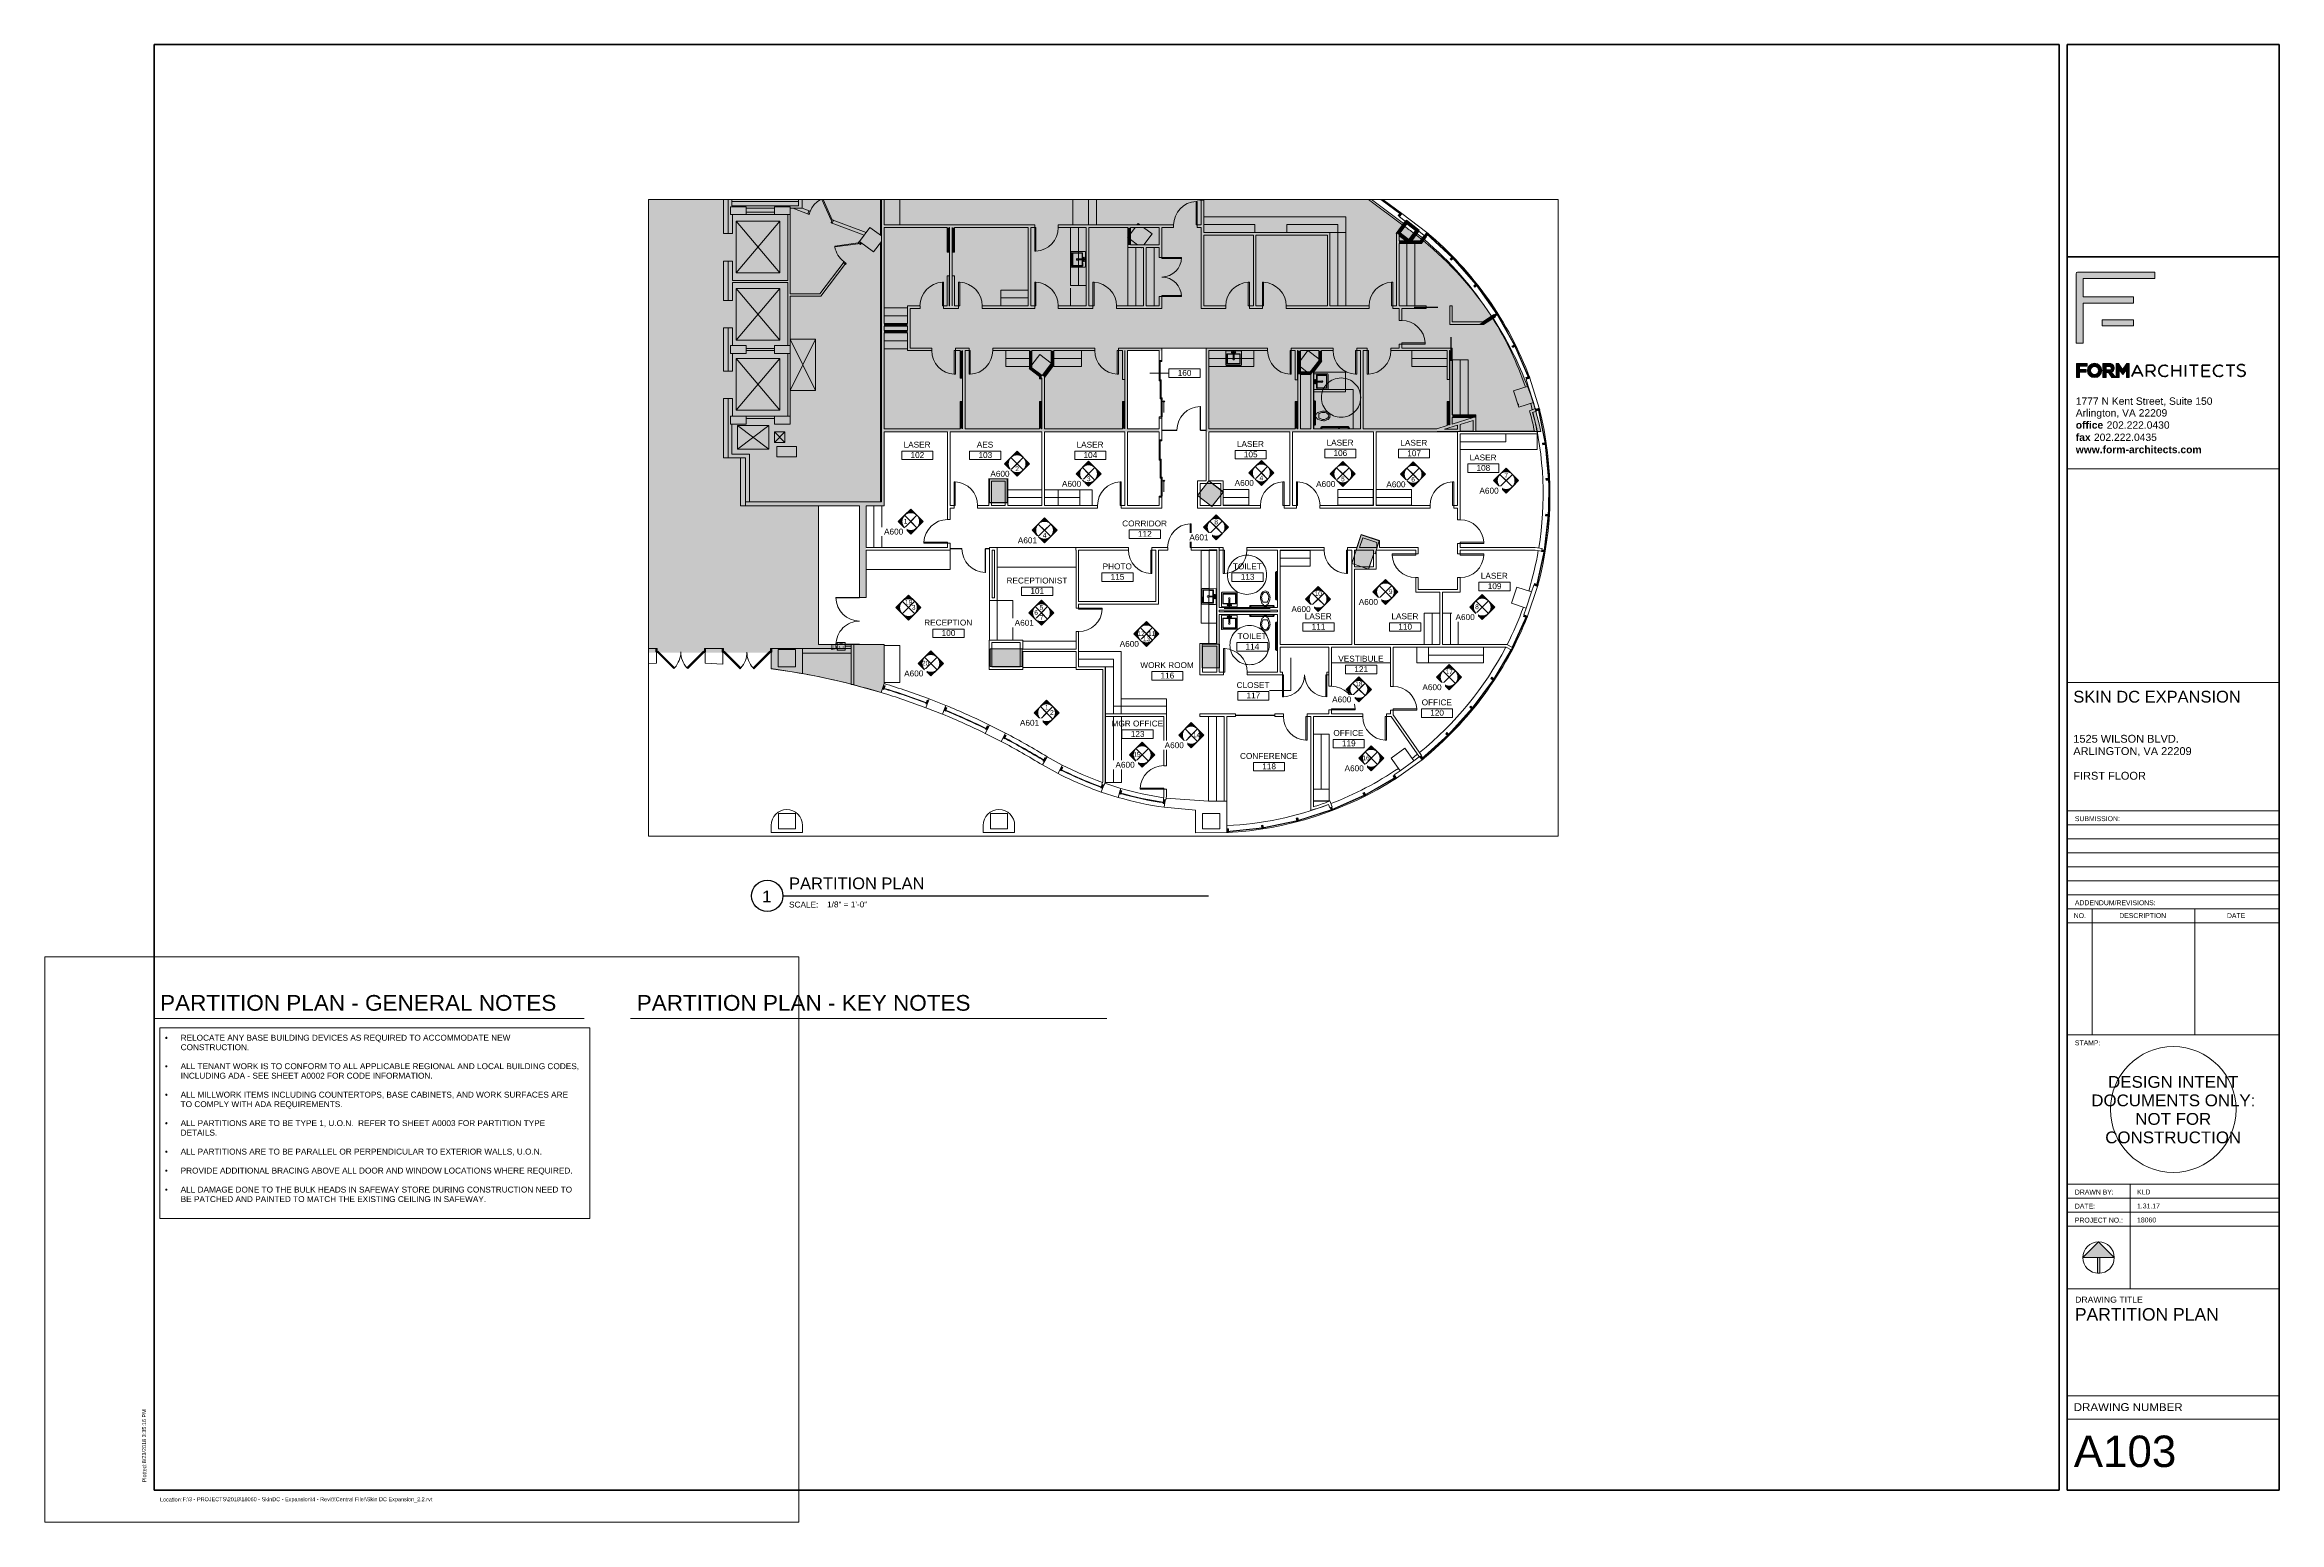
# Paper-space layout 'Layout1' of a CAD drawing. Header units: inches. Extents: x 0 to 35.6, y 0 to 23.5.
# The model-space entities are those that its viewports show. They can reach past a viewport. Long polylines and large blocks are cut down to what shows.
import ezdxf

# ---------------------------------------------------------------- set-up
doc = ezdxf.new("R2010")
doc.units = ezdxf.units.IN
doc.header["$MEASUREMENT"] = 0
for name, pattern in [('Demolished 3_16_', [0.28125, 0.1875, -0.09375]), ('Hidden 1_8_', [0.1875, 0.125, -0.0625]), ('Overhead', [0.15625, 0.09375, -0.0625])]:
    doc.linetypes.add(name, pattern=pattern)
for name, color, linetype, lineweight in [('A-ANNO-NOTE', 131, 'Continuous', 9), ('A-AREA-IDEN', 2, 'Continuous', 20), ('A-DETL', 90, 'Continuous', 9), ('A-DETL-DEMO', 6, 'Demolished 3_16_', 9), ('A-DETL-GENF', 92, 'Continuous', 9), ('A-DETL-HDLN', 90, 'Hidden 1_8_', 9), ('A-DETL-MEDM', 33, 'Continuous', 13), ('A-DETL-THIN', 151, 'Continuous', 9), ('A-DOOR', 31, 'Continuous', 13), ('A-DOOR-FRAM', 31, 'Continuous', 9), ('A-EXIST-DOOR', 250, 'Continuous', 9), ('A-EXIST-GLAZ', 250, 'Continuous', 9), ('A-EXIST-WALL-INT', 250, 'Continuous', 9), ('A-FLOR-ELTR', 250, 'Continuous', 9), ('A-WALL', 113, 'Continuous', 13), ('A-WALL-PATT', 111, 'Continuous', 13), ('COREDETAILS', 250, 'Continuous', 9), ('EXTWINDOWS', 250, 'Continuous', 9), ('G-ANNO-SYMB', 111, 'Continuous', 9), ('G-ANNO-TEXT', 231, 'Continuous', 9), ('G-ANNO-TTLB', 6, 'Continuous', 9), ('G-ANNO-TTLB-MEDM', 33, 'Continuous', 20), ('G-ANNO-TTLB-THIN', 151, 'Continuous', 9), ('G-ANNO-TTLB-WIDE', 214, 'Continuous', 50), ('I-WALL', 2, 'Continuous', 13), ('new block- skin dc_dwg', 8, 'Continuous', 9), ('P-SANR-FIXT', 6, 'Continuous', 13), ('Q-CASE', 31, 'Continuous', 13), ('Q-SPCQ', 91, 'Continuous', 13), ('S-EXIST-COLS', 250, 'Continuous', 9)]:
    doc.layers.add(name, color=color, linetype=linetype, lineweight=lineweight)
doc.layers.add('G-ANNO-NPLT', color=191, linetype='Continuous', plot=False)
doc.styles.add('Arial', font='arial.ttf', dxfattribs={"height": 0.09375})
doc.styles.add('Arial_1', font='arial.ttf', dxfattribs={"height": 9})
doc.styles.add('Arial_10', font='arial.ttf', dxfattribs={"height": 0.199219})
doc.styles.add('Arial_11', font='arial.ttf', dxfattribs={"height": 0.1875})
doc.styles.add('Arial_12', font='arial.ttf', dxfattribs={"height": 0.125})
doc.styles.add('Arial_13', font='arial.ttf', dxfattribs={"width": 1.025, "height": 0.25})
doc.styles.add('Arial_2', font='arial.ttf', dxfattribs={"height": 7.125})
doc.styles.add('Arial_3', font='arial.ttf', dxfattribs={"height": 0.078125})
doc.styles.add('Arial_4', font='arial.ttf', dxfattribs={"width": 1.05, "height": 0.09375})
doc.styles.add('Arial_5', font='arial.ttf', dxfattribs={"width": 1.025, "height": 0.1875})
doc.styles.add('Arial_6', font='arial.ttf', dxfattribs={"width": 1.05, "height": 0.125})
doc.styles.add('Arial_7', font='arial.ttf', dxfattribs={"height": 0.0625})
doc.styles.add('Arial_8', font='arial.ttf', dxfattribs={"height": 0.117188})
doc.styles.add('Arial_9', font='arial.ttf', dxfattribs={"height": 0.5})
doc.styles.add('Arial_B', font='arialbd.ttf', dxfattribs={"height": 0.117188})
doc.styles.add('Tahoma', font='tahoma.ttf', dxfattribs={"width": 0.85, "height": 6})
doc.styles.add('Tahoma_1', font='tahoma.ttf', dxfattribs={"width": 0.85, "height": 7.5})

# ---------------------------------------------------------------- blocks, each defined once
blk = doc.blocks.new('FORM D 24 x 36 _DC _ Arlington_ - Typical Sheet-102233-PARTITION PLAN')
at = {"layer": 'A-ANNO-NOTE'}
h = blk.add_hatch(color=256, dxfattribs=at)
h.paths.add_polyline_path([(33.235, 19.037), (32.735, 19.037), (32.735, 19.136), (33.235, 19.136)], flags=0)
edge = h.paths.add_edge_path(flags=0)
edge.add_line((33.57, 19.893), (33.57, 19.792))
edge.add_line((33.57, 19.792), (32.43, 19.792))
edge.add_line((32.43, 19.792), (32.43, 19.499))
edge.add_line((32.43, 19.499), (33.235, 19.499))
edge.add_line((33.235, 19.499), (33.235, 19.4))
edge.add_line((33.235, 19.4), (32.43, 19.4))
edge.add_line((32.43, 19.4), (32.43, 18.765))
edge.add_line((32.43, 18.765), (32.32, 18.765))
edge.add_line((32.32, 18.765), (32.32, 19.869))
edge.add_arc((32.344, 19.869), 0.0239, 90, 180, ccw=False)
edge.add_line((32.344, 19.893), (33.57, 19.893))
for points in [[(32.375, 18.303), (32.375, 18.217), (32.327, 18.217), (32.327, 18.439), (32.494, 18.439), (32.494, 18.396), (32.375, 18.396), (32.375, 18.346), (32.481, 18.346), (32.481, 18.303)], [(33.06, 18.346), (33.127, 18.438), (33.166, 18.438), (33.166, 18.217), (33.121, 18.217), (33.121, 18.339), (33.061, 18.266), (33.002, 18.339), (33.002, 18.217), (32.957, 18.217), (32.957, 18.438), (32.995, 18.438)]]:
    blk.add_hatch(color=256, dxfattribs=at).paths.add_polyline_path(points, flags=0)
h = blk.add_hatch(color=256, dxfattribs=at)
edge = h.paths.add_edge_path(flags=0)
edge.add_arc((32.613, 18.329), 0.0705, 180, 360)
edge.add_arc((32.613, 18.329), 0.0705, 0, 180)
edge = h.paths.add_edge_path(flags=0)
edge.add_arc((32.613, 18.329), 0.114, 360, 540)
edge.add_arc((32.613, 18.329), 0.114, 180, 360)
h = blk.add_hatch(color=256, dxfattribs=at)
edge = h.paths.add_edge_path(flags=0)
edge.add_arc((32.854, 18.365), 0.0259, 270, 450)
edge.add_line((32.854, 18.391), (32.795, 18.391))
edge.add_line((32.795, 18.391), (32.795, 18.339))
edge.add_line((32.795, 18.339), (32.854, 18.339))
edge = h.paths.add_edge_path(flags=0)
edge.add_arc((32.852, 18.367), 0.0742, -63.8252, 74.0243, ccw=False)
edge.add_line((32.884, 18.3), (32.951, 18.217))
edge.add_line((32.951, 18.217), (32.889, 18.217))
edge.add_line((32.889, 18.217), (32.835, 18.295))
edge.add_line((32.835, 18.295), (32.795, 18.295))
edge.add_line((32.795, 18.295), (32.795, 18.217))
edge.add_line((32.795, 18.217), (32.746, 18.217))
edge.add_line((32.746, 18.217), (32.746, 18.438))
edge.add_line((32.746, 18.438), (32.872, 18.438))
at = {"layer": 'G-ANNO-TTLB'}
h = blk.add_hatch(color=256, dxfattribs=at)
edge = h.paths.add_edge_path(flags=0)
edge.add_line((32.677, 4.463), (32.927, 4.213))
edge.add_line((32.927, 4.213), (32.697, 4.213))
edge.add_line((32.697, 4.213), (32.697, 3.964))
edge.add_arc((32.677, 4.213), 0.25, 265.5358, 274.4642, ccw=False)
edge.add_line((32.658, 3.964), (32.658, 4.213))
edge.add_line((32.658, 4.213), (32.427, 4.213))
edge.add_line((32.427, 4.213), (32.677, 4.463))
at = {"layer": 'A-ANNO-NOTE', "lineweight": 20}
for p, q in [((32.427, 4.213), (32.677, 4.463)), ((32.677, 4.463), (32.427, 4.213)), ((32.927, 4.213), (32.677, 4.463)), ((32.927, 4.213), (32.677, 4.463)), ((32.927, 4.213), (32.427, 4.213)), ((32.427, 4.213), (32.658, 4.213)), ((32.658, 4.213), (32.658, 3.964)), ((32.658, 4.213), (32.658, 3.964)), ((32.697, 4.213), (32.697, 3.964)), ((32.697, 3.964), (32.697, 4.213)), ((32.697, 4.213), (32.927, 4.213))]:
    blk.add_line(p, q, dxfattribs=at)
blk.add_circle((32.677, 4.213), 0.25, dxfattribs=at)
blk.add_arc((32.677, 4.213), 0.25, 265.5358, 274.4642, dxfattribs=at)
blk.add_arc((32.677, 4.213), 0.25, 265.5358, 274.4642, dxfattribs=at)
at = {"layer": 'G-ANNO-TTLB'}
for p, q in [((32.32, 19.869), (32.32, 18.765)), ((33.57, 19.893), (32.344, 19.893)), ((32.43, 19.499), (32.43, 19.792)), ((32.43, 19.792), (33.57, 19.792)), ((33.57, 19.792), (33.57, 19.893)), ((33.235, 19.499), (32.43, 19.499)), ((32.43, 18.765), (32.43, 19.4)), ((32.43, 19.4), (33.235, 19.4)), ((33.235, 19.4), (33.235, 19.499)), ((33.235, 19.136), (32.735, 19.136)), ((32.735, 19.136), (32.735, 19.037)), ((32.735, 19.037), (33.235, 19.037)), ((33.235, 19.037), (33.235, 19.136)), ((32.32, 18.765), (32.43, 18.765)), ((32.494, 18.439), (32.327, 18.439)), ((32.327, 18.439), (32.327, 18.217)), ((32.327, 18.217), (32.375, 18.217)), ((32.375, 18.346), (32.375, 18.396)), ((32.375, 18.396), (32.494, 18.396)), ((32.481, 18.346), (32.375, 18.346)), ((32.375, 18.303), (32.481, 18.303)), ((32.375, 18.217), (32.375, 18.303)), ((32.481, 18.303), (32.481, 18.346)), ((32.494, 18.396), (32.494, 18.439)), ((32.872, 18.438), (32.746, 18.438)), ((32.746, 18.438), (32.746, 18.217)), ((32.746, 18.217), (32.795, 18.217)), ((32.795, 18.339), (32.795, 18.391)), ((32.795, 18.391), (32.854, 18.391)), ((32.854, 18.339), (32.795, 18.339)), ((32.795, 18.217), (32.795, 18.295)), ((32.795, 18.295), (32.835, 18.295)), ((32.835, 18.295), (32.889, 18.217)), ((32.951, 18.217), (32.884, 18.3)), ((32.889, 18.217), (32.951, 18.217)), ((32.995, 18.438), (32.957, 18.438)), ((32.957, 18.438), (32.957, 18.217)), ((32.957, 18.217), (33.002, 18.217)), ((33.06, 18.346), (32.995, 18.438)), ((33.002, 18.217), (33.002, 18.339)), ((33.002, 18.339), (33.061, 18.266)), ((33.127, 18.438), (33.06, 18.346)), ((33.061, 18.266), (33.121, 18.339)), ((33.121, 18.339), (33.121, 18.217)), ((33.121, 18.217), (33.166, 18.217)), ((33.166, 18.438), (33.127, 18.438)), ((33.166, 18.217), (33.166, 18.438))]:
    blk.add_line(p, q, dxfattribs=at)
at = {"layer": 'G-ANNO-TTLB', "lineweight": 70}
for p, q in [((33.289, 18.415), (33.204, 18.233)), ((33.35, 18.293), (33.232, 18.293)), ((33.289, 18.415), (33.38, 18.234)), ((33.44, 18.415), (33.524, 18.415)), ((33.44, 18.234), (33.44, 18.415)), ((33.44, 18.315), (33.516, 18.315)), ((33.516, 18.315), (33.575, 18.234)), ((33.849, 18.415), (33.849, 18.234)), ((33.849, 18.33), (33.982, 18.33)), ((33.982, 18.415), (33.982, 18.234)), ((34.061, 18.415), (34.061, 18.234)), ((34.263, 18.415), (34.124, 18.415)), ((34.193, 18.415), (34.193, 18.234)), ((34.326, 18.415), (34.45, 18.415)), ((34.326, 18.415), (34.326, 18.234)), ((34.326, 18.33), (34.438, 18.33)), ((34.326, 18.234), (34.45, 18.234)), ((34.845, 18.415), (34.706, 18.415)), ((34.775, 18.415), (34.775, 18.234))]:
    blk.add_line(p, q, dxfattribs=at)
at = {"layer": 'G-ANNO-TTLB'}
for centre, radius, start, end in [((32.344, 19.869), 0.0239, 90, 180), ((32.613, 18.329), 0.114, 360, 180), ((32.613, 18.329), 0.114, 180, 0), ((32.613, 18.329), 0.0705, 0, 180), ((32.613, 18.329), 0.0705, 180, 0), ((32.854, 18.365), 0.0259, 270, 90), ((32.852, 18.367), 0.0742, 296.1748, 74.0243)]:
    blk.add_arc(centre, radius, start, end, dxfattribs=at)
at = {"layer": 'G-ANNO-TTLB', "lineweight": 70}
for centre, radius, start, end in [((33.524, 18.365), 0.0501, 261.4304, 90), ((33.724, 18.324), 0.0905, 90, 270), ((33.724, 18.324), 0.0905, 51.4628, 90), ((33.724, 18.316), 0.0819, 270, 318), ((34.596, 18.324), 0.0905, 90, 270), ((34.596, 18.324), 0.0905, 51.4628, 90), ((34.596, 18.316), 0.0819, 270, 318), ((34.952, 18.328), 0.0959, 226.4492, 268.7721), ((34.948, 18.328), 0.0959, 55.5053, 88.7721)]:
    blk.add_arc(centre, radius, start, end, dxfattribs=at)
for points in [[(34.95, 18.424), (34.897, 18.43), (34.844, 18.363), (34.942, 18.33)], [(34.95, 18.232), (35.007, 18.235), (35.05, 18.315), (34.942, 18.33)]]:
    blk.add_open_spline(points, degree=3, dxfattribs=at)
at = {"layer": 'G-ANNO-TTLB-MEDM'}
for p, q in [((32.177, 16.764), (35.552, 16.764)), ((32.177, 13.364), (35.552, 13.364)), ((32.177, 11.324), (35.552, 11.324)), ((32.177, 11.101), (35.552, 11.101)), ((32.177, 10.878), (35.552, 10.878)), ((32.177, 10.655), (35.552, 10.655)), ((32.177, 10.432), (35.552, 10.432)), ((32.177, 10.209), (35.552, 10.209)), ((32.177, 9.986), (35.552, 9.986)), ((32.177, 9.763), (35.552, 9.763)), ((32.177, 9.54), (35.552, 9.54)), ((35.552, 7.757), (32.177, 7.757)), ((35.552, 2.014), (32.177, 2.014)), ((35.552, 1.639), (32.177, 1.639))]:
    blk.add_line(p, q, dxfattribs=at)
at = {"layer": 'G-ANNO-TTLB-THIN'}
for p, q in [((32.576, 7.757), (32.576, 9.763)), ((34.206, 7.757), (34.206, 9.763)), ((32.177, 5.382), (35.552, 5.382)), ((32.177, 5.382), (35.552, 5.382)), ((33.177, 5.382), (33.177, 3.713)), ((32.177, 5.159), (35.552, 5.159)), ((32.177, 4.936), (35.552, 4.936)), ((32.177, 4.713), (35.552, 4.713)), ((32.177, 3.713), (35.552, 3.713)), ((32.177, 3.713), (35.552, 3.713)), ((32.177, 3.713), (35.552, 3.713))]:
    blk.add_line(p, q, dxfattribs=at)
blk.add_circle((33.865, 6.569), 1, dxfattribs=at)
at = {"layer": 'G-ANNO-TTLB-WIDE'}
for p, q in [((32.052, 23.514), (1.74, 23.514)), ((1.74, 23.514), (1.74, 0.514)), ((32.052, 18.514), (32.052, 23.514)), ((32.177, 23.514), (32.177, 18.514)), ((32.177, 23.514), (35.552, 23.514)), ((35.552, 23.514), (35.552, 0.514)), ((32.177, 20.139), (35.552, 20.139)), ((32.052, 0.514), (32.052, 18.514)), ((32.177, 18.514), (32.177, 0.514)), ((1.74, 0.514), (32.052, 0.514)), ((32.177, 0.514), (35.552, 0.514))]:
    blk.add_line(p, q, dxfattribs=at)
blk.add_circle((32.613, 18.329), 0.0705, dxfattribs=at)
at = {"layer": 'G-ANNO-TTLB', "attachment_point": 1}
for s, insert, char_height, width, style in [('1777 N Kent Street, Suite 150', (32.314, 17.9), 0.11719, 2.70806, 'Arial_8'), ('Arlington, VA 22209', (32.314, 17.713), 0.11719, 1.81169, 'Arial_8'), ('office', (32.314, 17.52), 0.1172, 0.53972, 'Arial_B'), (' 202.222.0430', (32.76, 17.52), 0.11719, 1.30669, 'Arial_8'), ('www.form-architects.com', (32.314, 17.13), 0.11719, 2.48712, 'Arial_B'), ('fax ', (32.314, 17.325), 0.1172, 0.35034, 'Arial_B'), ('202.222.0435', (32.603, 17.325), 0.11719, 1.24988, 'Arial_8'), ('SUBMISSION:', (32.3, 11.236), 0.07812, 0.89006, 'Arial_3'), ('NO.', (32.282, 9.694), 0.0781, 0.23988, 'Arial_3'), ('ADDENDUM/REVISIONS:', (32.3, 9.898), 0.07812, 1.60022, 'Arial_3'), ('DESCRIPTION', (33.006, 9.694), 0.07812, 0.92794, 'Arial_3'), ('DATE', (34.719, 9.694), 0.0781, 0.36297, 'Arial_3'), ('STAMP:', (32.3, 7.669), 0.0781, 0.505, 'Arial_3'), ('DOCUMENTS ONLY:', (32.561, 6.808), 0.1875, 3.17045, 'Arial_5'), ('DESIGN INTENT', (32.828, 7.102), 0.1875, 2.52342, 'Arial_5'), ('NOT FOR', (33.261, 6.513), 0.1875, 1.47523, 'Arial_5'), ('CONSTRUCTION', (32.783, 6.219), 0.1875, 2.63665, 'Arial_5'), ('DRAWN BY:', (32.3, 5.294), 0.0781, 0.77328, 'Arial_3'), ('DATE:', (32.3, 5.071), 0.0781, 0.40084, 'Arial_3'), ('PROJECT NO.:', (32.3, 4.848), 0.07812, 0.95003, 'Arial_3'), ('DRAWING TITLE', (32.304, 3.59), 0.09375, 1.32231, 'Arial_4'), ('DRAWING NUMBER', (32.282, 1.896), 0.125, 2.10112, 'Arial_6'), ('Location:', (1.834, 0.394), 0.0625, 0.43241, 'Arial_7')]:
    blk.add_mtext(s, dxfattribs=dict(at, insert=insert, char_height=char_height, width=width, style=style))
at = {"layer": 'G-ANNO-TTLB', "insert": (1.554, 0.636), "char_height": 0.0625, "width": 0.36297, "attachment_point": 1, "rotation": 90, "style": 'Arial_7'}
blk.add_mtext('Plotted:', dxfattribs=at)
blk = doc.blocks.new('Viewport - Default-43798-PARTITION PLAN')
at = {"layer": 'G-ANNO-TTLB', "lineweight": 30}
blk.add_circle((-0.25, 0), 0.25, dxfattribs=at)
at = {"layer": 'G-ANNO-TTLB', "insert": (0.097, -0.092), "char_height": 0.0937, "width": 0.57128, "attachment_point": 1, "style": 'Arial'}
blk.add_mtext('SCALE:', dxfattribs=at)
blk = doc.blocks.new('Single-Flush - 36_ x 84_-1510128-New Construction - Partition Plan')
at = {"layer": 'A-DOOR', "color": 7, "lineweight": 20}
for p, q in [((16.25, 2), (16.25, 38.024)), ((18, 38.024), (16.25, 38.024)), ((18, 2), (18, 38.024)), ((18, 2), (16.25, 2))]:
    blk.add_line(p, q, dxfattribs=at)
at = {"layer": 'A-DOOR', "lineweight": 9}
blk.add_arc((18, 2), 36.067, 92.7812, 180, dxfattribs=at)
blk = doc.blocks.new('Single-Flush - 36_ x 84_-1509972-New Construction - Partition Plan')
at = {"layer": 'A-DOOR', "color": 7, "lineweight": 20}
for p, q in [((16.25, -2), (16.25, -38.024)), ((18, -2), (16.25, -2)), ((18, -2), (18, -38.024)), ((18, -38.024), (16.25, -38.024))]:
    blk.add_line(p, q, dxfattribs=at)
at = {"layer": 'A-DOOR', "lineweight": 9}
blk.add_arc((18, -2), 36.067, 180, 267.2188, dxfattribs=at)
blk = doc.blocks.new('Single-Flush - 36_ x 84_-V1-New Construction - Partition Plan')
at = {"layer": 'A-DOOR', "lineweight": 9}
blk.add_arc((18, 2), 36.067, 166.5408, 180, dxfattribs=at)
blk = doc.blocks.new('Counter Top _No Backsplash_ - Standard Counter Top-1640915-New Construction - Partition Plan')
at = {"layer": 'Q-CASE'}
for p, q in [((-11.262, 0), (-47.262, 0)), ((-11.262, -12), (-11.262, -24)), ((-47.262, -24), (-11.262, -24))]:
    blk.add_line(p, q, dxfattribs=at)
blk = doc.blocks.new('Counter Top _No Backsplash_ - Standard Counter Top-V2-New Construction - Partition Plan')
at = {"layer": 'Q-CASE'}
for p, q in [((-11.283, 0), (-47.262, 0)), ((-47.262, 0), (-47.262, -12)), ((-47.262, -12), (-47.262, -24)), ((-47.262, -24), (-11.283, -24))]:
    blk.add_line(p, q, dxfattribs=at)
blk = doc.blocks.new('Counter Top _No Backsplash_ - Standard Counter Top-1813773-New Construction - Partition Plan')
at = {"layer": 'Q-CASE'}
for p, q in [((21.676, 0), (-34.481, 0)), ((-47.262, 0), (-47.262, -12)), ((21.676, 0), (21.676, -12)), ((-47.262, -12), (-47.262, -12.202)), ((21.676, -12), (21.676, -24)), ((-47.262, -24), (21.676, -24))]:
    blk.add_line(p, q, dxfattribs=at)
blk = doc.blocks.new('Counter Top _No Backsplash_ - Standard Counter Top-1756717-New Construction - Partition Plan')
at = {"layer": 'Q-CASE'}
for p, q in [((6.738, 0), (-47.262, 0)), ((-47.262, 0), (-47.262, -12)), ((6.738, 0), (6.738, -12)), ((-47.262, -12), (-47.262, -24)), ((6.738, -12), (6.738, -12.202)), ((-47.262, -24), (6.738, -24))]:
    blk.add_line(p, q, dxfattribs=at)
blk = doc.blocks.new('Sink-Single - 2D - Default-1642245-New Construction - Partition Plan')
at = {"layer": 'P-SANR-FIXT'}
for p, q in [((11, -1.5), (-11, -1.5)), ((-12, -2.5), (-12, -22.5)), ((12, -22.5), (12, -2.5)), ((9.5, -3.25), (-9.5, -3.25)), ((-10.25, -4), (-10.25, -18.5)), ((-9.375, -18.375), (-9.375, -4.125)), ((-9.375, -4.125), (9.375, -4.125)), ((9.375, -4.125), (9.375, -18.375)), ((10.25, -18.5), (10.25, -4)), ((0.74, -12.75), (-0.76, -12.75)), ((-0.76, -12.75), (-0.76, -22.25)), ((0.74, -22.25), (0.74, -12.75)), ((-0.76, -18.375), (-9.375, -18.375)), ((9.375, -18.375), (0.74, -18.375)), ((-9.5, -19.25), (-0.76, -19.25)), ((0.74, -19.25), (9.5, -19.25)), ((-0.76, -22.25), (0.74, -22.25)), ((-11, -23.5), (11, -23.5))]:
    blk.add_line(p, q, dxfattribs=at)
for centre, radius, start, end in [((-11, -2.5), 1, 90, 180), ((11, -2.5), 1, 0, 90), ((-9.5, -4), 0.75, 90, 180), ((9.5, -4), 0.75, 360, 90), ((-0.031, -11), 1.245, 360, 180), ((-0.031, -11), 1.245, 180, 360), ((-9.5, -18.5), 0.75, 180, 270), ((9.5, -18.5), 0.75, 270, 0), ((-2.5, -21.25), 0.75, 360, 180), ((2.5, -21.25), 0.75, 360, 180), ((-2.5, -21.25), 0.75, 180, 360), ((2.5, -21.25), 0.75, 180, 360), ((-11, -22.5), 1, 180, 270), ((11, -22.5), 1, 270, 0)]:
    blk.add_arc(centre, radius, start, end, dxfattribs=at)
blk = doc.blocks.new('Toilet - Wall-Mounted_Tankless - 2D - ADA-1642246-New Construction - Partition Plan')
at = {"layer": 'P-SANR-FIXT'}
for p, q in [((-3.599, 8.429), (-4.951, 12.283)), ((4.951, 12.283), (3.599, 8.429)), ((-5.041, 6.498), (-6.841, 11.63)), ((6.841, 11.63), (5.041, 6.498)), ((3.127, 8.095), (-3.127, 8.095)), ((-4.858, 5.966), (-5.041, 6.498)), ((5.041, 6.498), (4.858, 5.966)), ((-2.308, 2.863), (-2.307, 3.552)), ((2.307, 3.552), (2.308, 2.858))]:
    blk.add_line(p, q, dxfattribs=at)
for centre, radius, start, end in [((0, 19.036), 6, 41.2014, 138.7986), ((3.983, 15.549), 11.293, 138.7986, 145.3641), ((0, 19.036), 4, 41.2014, 138.7986), ((-3.983, 15.549), 11.293, 34.6359, 41.2014), ((5.914, 15.014), 13.203, 148.2162, 165.0374), ((-6.527, 14.47), 14.012, 15.2447, 32.3538), ((3.983, 15.549), 9.293, 138.7986, 145.0594), ((-3.983, 15.549), 9.293, 34.879, 41.2014), ((5.914, 15.014), 11.203, 148.4728, 165.3873), ((-6.527, 14.47), 12.012, 14.9358, 32.1619), ((3.116, 15.026), 10.521, 161.1646, 180), ((-0.625, 15.556), 8.047, 356.2246, 18.8354), ((3.116, 15.026), 8.521, 160.7152, 180), ((-0.625, 15.556), 6.047, 355.6116, 19.4099), ((3.116, 15.026), 10.521, 180, 198.8354), ((3.116, 15.026), 8.521, 180, 198.7802), ((-3.116, 15.026), 8.521, 341.2198, 0.4516), ((-3.116, 15.026), 10.521, 341.1646, 0), ((-3.127, 8.595), 0.5, 199.3315, 270), ((3.127, 8.595), 0.5, 270, 340.6685), ((-2.77, 6.684), 2.208, 198.973, 259.7506), ((2.77, 6.684), 2.208, 280.2494, 341.027), ((-3.349, 3.483), 1.044, 3.7919, 79.7506), ((3.349, 3.483), 1.044, 100.2494, 176.2081), ((0, 2.309), 0.811, 44.6678, 130.8729), ((0, 2.309), 2.309, 198.1086, 341.792), ((0, 2.309), 0.811, 246.3738, 287.1644)]:
    blk.add_arc(centre, radius, start, end, dxfattribs=at)
blk = doc.blocks.new('Door-Opening - POCKET DOOR-1861582-New Construction - Partition Plan')
at = {"layer": 'A-DETL-MEDM', "lineweight": 20}
for p, q in [((-18.322, -2), (-18.322, 2)), ((17.678, 2), (17.678, -2))]:
    blk.add_line(p, q, dxfattribs=at)
blk = doc.blocks.new('Counter Top _No Backsplash_ - Standard Counter Top-V3-New Construction - Partition Plan')
at = {"layer": 'Q-CASE'}
for q in [(-47.262, 0), (-11.262, -12.049)]:
    blk.add_line((-11.262, 0), q, dxfattribs=at)
blk = doc.blocks.new('Double-Flush - 60_ x 84_-1670312-New Construction - Partition Plan')
at = {"layer": 'A-DOOR', "color": 7, "lineweight": 20}
for p, q in [((-30, 32), (-28.25, 32)), ((-30, 2), (-30, 32)), ((-28.25, 2), (-28.25, 32)), ((30, 2), (30, 32)), ((28.25, 2), (28.25, 31.949)), ((-30, 2), (-28.25, 2)), ((30, 2), (28.25, 2))]:
    blk.add_line(p, q, dxfattribs=at)
at = {"layer": 'A-DOOR', "lineweight": 9}
for centre, start, end in [((-30, 2), 0, 90), ((30, 2), 90, 180)]:
    blk.add_arc(centre, 30, start, end, dxfattribs=at)
blk = doc.blocks.new('Upper Cabinet - Standard Upper Cabinet-1732716-New Construction - Partition Plan')
at = {"layer": 'Q-CASE'}
blk.add_line((-11.262, 0), (-47.262, 0), dxfattribs=at)
at = {"layer": 'Q-CASE', "linetype": 'Overhead', "lineweight": 9}
for p, q in [((-47.262, 0), (-47.262, -12)), ((-11.262, -12), (-11.262, 0)), ((-47.262, -12), (-11.262, -12))]:
    blk.add_line(p, q, dxfattribs=at)
blk = doc.blocks.new('Upper Cabinet - Standard Upper Cabinet-1780837-New Construction - Partition Plan')
at = {"layer": 'Q-CASE', "linetype": 'Overhead', "lineweight": 9}
for p, q in [((-47.262, 12), (-11.262, 12)), ((-47.262, 0), (-47.262, 12)), ((-11.262, 12), (-11.262, 0))]:
    blk.add_line(p, q, dxfattribs=at)
at = {"layer": 'Q-CASE'}
blk.add_line((-11.262, 0), (-47.262, 0), dxfattribs=at)
blk = doc.blocks.new('Upper Cabinet - Standard Upper Cabinet-1670793-New Construction - Partition Plan')
at = {"layer": 'Q-CASE'}
blk.add_line((-11.283, 0), (-47.262, 0), dxfattribs=at)
at = {"layer": 'Q-CASE', "linetype": 'Overhead', "lineweight": 9}
for p, q in [((-47.262, 0), (-47.262, -12)), ((-11.283, -12), (-11.283, 0)), ((-47.262, -12), (-11.283, -12))]:
    blk.add_line(p, q, dxfattribs=at)
blk = doc.blocks.new('Upper Cabinet - Standard Upper Cabinet-1732213-New Construction - Partition Plan')
at = {"layer": 'Q-CASE'}
blk.add_line((-5.262, 0), (-47.262, 0), dxfattribs=at)
at = {"layer": 'Q-CASE', "linetype": 'Overhead', "lineweight": 9}
for p, q in [((-47.262, 0), (-47.262, -12)), ((-5.262, -12), (-5.262, 0)), ((-47.262, -12), (-5.262, -12))]:
    blk.add_line(p, q, dxfattribs=at)
blk = doc.blocks.new('Upper Cabinet - Standard Upper Cabinet-1916725-New Construction - Partition Plan')
at = {"layer": 'Q-CASE'}
blk.add_line((21.676, 0), (-47.262, 0), dxfattribs=at)
at = {"layer": 'Q-CASE', "linetype": 'Overhead', "lineweight": 9}
for p, q in [((-47.262, 0), (-47.262, -12)), ((21.676, -12), (21.676, 0)), ((-47.262, -12), (21.676, -12))]:
    blk.add_line(p, q, dxfattribs=at)
blk = doc.blocks.new('Upper Cabinet - Standard Upper Cabinet-1756677-New Construction - Partition Plan')
at = {"layer": 'Q-CASE'}
blk.add_line((6.738, 0), (-47.262, 0), dxfattribs=at)
at = {"layer": 'Q-CASE', "linetype": 'Overhead', "lineweight": 9}
for p, q in [((-47.262, 0), (-47.262, -12)), ((6.738, -12), (6.738, 0)), ((-47.262, -12), (6.738, -12))]:
    blk.add_line(p, q, dxfattribs=at)
blk = doc.blocks.new('Upper Cabinet - Standard Upper Cabinet-1821101-New Construction - Partition Plan')
at = {"layer": 'Q-CASE'}
blk.add_line((48.116, 0), (-47.262, 0), dxfattribs=at)
at = {"layer": 'Q-CASE', "linetype": 'Overhead', "lineweight": 9}
for p, q in [((-47.262, 0), (-47.262, -12)), ((48.116, -12), (48.116, 0)), ((-47.262, -12), (48.116, -12))]:
    blk.add_line(p, q, dxfattribs=at)
blk = doc.blocks.new('Upper Cabinet - Standard Upper Cabinet-1775553-New Construction - Partition Plan')
at = {"layer": 'Q-CASE'}
blk.add_line((36.938, 0), (-47.262, 0), dxfattribs=at)
at = {"layer": 'Q-CASE', "linetype": 'Overhead', "lineweight": 9}
for p, q in [((-47.262, 0), (-47.262, -12)), ((36.938, -12), (36.938, 0)), ((-47.262, -12), (36.938, -12))]:
    blk.add_line(p, q, dxfattribs=at)
blk = doc.blocks.new('Counter Top _No Backsplash_ - Standard Counter Top-1774389-New Construction - Partition Plan')
at = {"layer": 'Q-CASE'}
for p, q in [((47.988, 0), (-47.262, 0)), ((47.988, 0), (47.988, -12)), ((-47.262, -12), (-47.262, -24)), ((47.988, -12), (47.988, -24)), ((-47.262, -24), (47.988, -24))]:
    blk.add_line(p, q, dxfattribs=at)
blk = doc.blocks.new('Counter Top _No Backsplash_ - Standard Counter Top-1758023-New Construction - Partition Plan')
at = {"layer": 'Q-CASE'}
for p, q in [((36.738, 0), (-47.262, 0)), ((-47.262, 0), (-47.262, -12)), ((36.738, 0), (36.738, -12)), ((-47.262, -12), (-47.262, -24)), ((36.738, -12), (36.738, -24)), ((-47.262, -24), (36.738, -24))]:
    blk.add_line(p, q, dxfattribs=at)
blk = doc.blocks.new('Counter Top _No Backsplash_ - Standard Counter Top-1703440-New Construction - Partition Plan')
at = {"layer": 'Q-CASE'}
for p, q in [((64.866, 0), (-47.262, 0)), ((64.866, 0), (64.866, -11.968)), ((-47.262, -1.337), (-47.262, -12)), ((-47.262, -12), (-47.262, -24)), ((64.866, -12), (64.866, -24)), ((-47.262, -24), (64.866, -24))]:
    blk.add_line(p, q, dxfattribs=at)
blk = doc.blocks.new('Upper Cabinet - Standard Upper Cabinet-1776508-New Construction - Partition Plan')
at = {"layer": 'Q-CASE'}
blk.add_line((64.866, 0), (-47.262, 0), dxfattribs=at)
at = {"layer": 'Q-CASE', "linetype": 'Overhead', "lineweight": 9}
for p, q in [((-47.262, 0), (-47.262, -12)), ((64.866, -12), (64.866, 0)), ((-47.262, -12), (64.866, -12))]:
    blk.add_line(p, q, dxfattribs=at)
blk = doc.blocks.new('Upper Cabinet - Standard Upper Cabinet-1777185-New Construction - Partition Plan')
at = {"layer": 'Q-CASE'}
for p, q in [((-35.294, 0), (-47.262, 0)), ((30.738, 0), (-35.294, 0))]:
    blk.add_line(p, q, dxfattribs=at)
at = {"layer": 'Q-CASE', "linetype": 'Overhead', "lineweight": 9}
for p, q in [((-47.262, 0), (-47.262, -12)), ((30.738, -12), (30.738, 0)), ((-47.262, -12), (30.738, -12))]:
    blk.add_line(p, q, dxfattribs=at)
blk = doc.blocks.new('Upper Cabinet - Standard Upper Cabinet-1759021-New Construction - Partition Plan')
at = {"layer": 'Q-CASE'}
blk.add_line((41.78, 0), (-47.262, 0), dxfattribs=at)
at = {"layer": 'Q-CASE', "linetype": 'Overhead', "lineweight": 9}
for p, q in [((-47.262, 0), (-47.262, -12)), ((41.78, -12), (41.78, 0)), ((-47.262, -12), (41.78, -12))]:
    blk.add_line(p, q, dxfattribs=at)
blk = doc.blocks.new('Upper Cabinet - Standard Upper Cabinet-1814856-New Construction - Partition Plan')
at = {"layer": 'Q-CASE', "linetype": 'Overhead', "lineweight": 9}
for p, q in [((-47.262, 12), (41.78, 12)), ((-47.262, 0), (-47.262, 12)), ((41.78, 12), (41.78, 0))]:
    blk.add_line(p, q, dxfattribs=at)
at = {"layer": 'Q-CASE'}
blk.add_line((41.78, 0), (-47.262, 0), dxfattribs=at)
blk = doc.blocks.new('Counter Top _No Backsplash_ - Standard Counter Top-1673684-New Construction - Partition Plan')
at = {"layer": 'Q-CASE'}
for p, q in [((41.78, 0), (-47.262, 0)), ((-47.262, -12), (-47.262, -24)), ((41.78, -12), (41.78, -24)), ((-47.262, -24), (41.78, -24))]:
    blk.add_line(p, q, dxfattribs=at)
blk = doc.blocks.new('Upper Cabinet - Standard Upper Cabinet-1830269-New Construction - Partition Plan')
at = {"layer": 'Q-CASE', "linetype": 'Overhead', "lineweight": 9}
for p, q in [((-47.262, 12), (41.238, 12)), ((-47.262, 0), (-47.262, 12)), ((41.238, 12), (41.238, 0))]:
    blk.add_line(p, q, dxfattribs=at)
at = {"layer": 'Q-CASE'}
blk.add_line((41.238, 0), (-47.262, 0), dxfattribs=at)
blk = doc.blocks.new('Counter Top _No Backsplash_ - Standard Counter Top-1830148-New Construction - Partition Plan')
at = {"layer": 'Q-CASE'}
for p, q in [((41.238, 0), (-47.262, 0)), ((41.309, 0), (41.238, 0)), ((41.309, 0), (41.309, -24)), ((-47.262, -12), (-47.262, -24)), ((-47.262, -24), (41.309, -24))]:
    blk.add_line(p, q, dxfattribs=at)
blk = doc.blocks.new('Counter Top _No Backsplash_ - Standard Counter Top-1732984-New Construction - Partition Plan')
at = {"layer": 'Q-CASE'}
blk.add_line((43.437, 0), (4.408, 0), dxfattribs=at)
blk = doc.blocks.new('Counter Top _No Backsplash_ - Standard Counter Top-1723761-New Construction - Partition Plan')
at = {"layer": 'Q-CASE'}
for p, q in [((-8.233, 0), (-47.262, 0)), ((-47.262, -12), (-8.233, -12))]:
    blk.add_line(p, q, dxfattribs=at)
blk = doc.blocks.new('Counter Top _No Backsplash_ - Standard Counter Top-1732173-New Construction - Partition Plan')
at = {"layer": 'Q-CASE'}
for p, q in [((-5.262, 0), (-47.262, 0)), ((-47.262, 0), (-47.262, -12)), ((-5.262, 0), (-5.262, -12)), ((-47.262, -12), (-47.262, -12.202)), ((-5.262, -12), (-5.262, -24)), ((-47.262, -21.064), (-47.262, -24)), ((-47.262, -24), (-5.262, -24))]:
    blk.add_line(p, q, dxfattribs=at)
blk = doc.blocks.new('Counter Top _No Backsplash_ - Standard Counter Top-1703252-New Construction - Partition Plan')
at = {"layer": 'Q-CASE'}
for p, q in [((-35.245, 0), (-47.262, 0)), ((42.787, 0), (-35.213, 0)), ((91.505, 0), (42.787, 0)), ((169.505, 0), (91.505, 0)), ((-47.262, 0), (-47.262, -24)), ((169.505, -12), (169.505, -24)), ((-47.262, -24), (169.505, -24))]:
    blk.add_line(p, q, dxfattribs=at)
blk = doc.blocks.new('Upper Cabinet - Standard Upper Cabinet-1777391-New Construction - Partition Plan')
at = {"layer": 'Q-CASE'}
blk.add_line((30.738, 0), (-47.262, 0), dxfattribs=at)
at = {"layer": 'Q-CASE', "linetype": 'Overhead', "lineweight": 9}
for p, q in [((-47.262, 0), (-47.262, -12)), ((30.738, -12), (30.738, 0)), ((-47.262, -12), (30.738, -12))]:
    blk.add_line(p, q, dxfattribs=at)
blk = doc.blocks.new('Counter Top _No Backsplash_ - Standard Counter Top-1732240-New Construction - Partition Plan')
at = {"layer": 'Q-CASE'}
for p, q in [((-5.262, 12), (-5.262, 24)), ((-5.262, 0), (-5.262, 12)), ((-5.262, 0), (-46.606, 0))]:
    blk.add_line(p, q, dxfattribs=at)
blk = doc.blocks.new('Upper Cabinet - Standard Upper Cabinet-1823419-New Construction - Partition Plan')
at = {"layer": 'Q-CASE', "linetype": 'Overhead', "lineweight": 9}
for p, q in [((-47.262, 12), (-5.762, 12)), ((-47.262, 0), (-47.262, 12)), ((-5.762, 12), (-5.762, 0))]:
    blk.add_line(p, q, dxfattribs=at)
at = {"layer": 'Q-CASE'}
blk.add_line((-5.762, 0), (-47.262, 0), dxfattribs=at)
blk = doc.blocks.new('Single-Flush - 36_ x 84_ PANELED-1861567-New Construction - Partition Plan')
at = {"layer": 'A-DOOR', "color": 7, "lineweight": 20}
for p, q in [((16.25, 2), (16.25, 38.024)), ((18, 38.024), (16.25, 38.024)), ((18, 2), (18, 38.024)), ((18, 2), (16.25, 2))]:
    blk.add_line(p, q, dxfattribs=at)
at = {"layer": 'A-DOOR', "lineweight": 9}
blk.add_arc((18, 2), 36.067, 92.7812, 180, dxfattribs=at)
blk = doc.blocks.new('Counter Top _No Backsplash_ - Standard Counter Top-1723731-New Construction - Partition Plan')
at = {"layer": 'Q-CASE'}
for p, q in [((-8.233, 0), (-47.262, 0)), ((-47.262, -24), (-8.233, -24))]:
    blk.add_line(p, q, dxfattribs=at)
blk = doc.blocks.new('Door-Opening - POCKET DOOR-1861580-New Construction - Partition Plan')
at = {"layer": 'A-DETL-MEDM', "lineweight": 20}
for p, q in [((-18.322, 2), (-18.322, -2)), ((17.678, -2), (17.678, 2))]:
    blk.add_line(p, q, dxfattribs=at)
blk = doc.blocks.new('Counter Top _No Backsplash_ - Standard Counter Top-V4-New Construction - Partition Plan')
at = {"layer": 'Q-CASE'}
for p, q in [((-8.233, 0), (-47.262, 0)), ((-47.262, 0), (-47.262, -23.936)), ((-47.262, -23.936), (-47.262, -24)), ((-47.262, -24), (-8.233, -24))]:
    blk.add_line(p, q, dxfattribs=at)
blk = doc.blocks.new('Sink-Single - 2D - Default-V5-New Construction - Partition Plan')
at = {"layer": 'P-SANR-FIXT'}
for p, q in [((11, -1.5), (-11, -1.5)), ((-12, -2.5), (-12, -12.782)), ((12, -12.893), (12, -2.5)), ((9.5, -3.25), (-9.5, -3.25)), ((-10.25, -4), (-10.25, -12.79)), ((-9.375, -12.794), (-9.375, -4.125)), ((-9.375, -4.125), (9.375, -4.125)), ((9.375, -4.125), (9.375, -12.881)), ((10.25, -12.885), (10.25, -4)), ((-12, -12.782), (-12, -22.5)), ((-10.25, -12.79), (-10.25, -18.5)), ((-9.375, -18.375), (-9.375, -12.794)), ((0.74, -12.75), (-0.76, -12.75)), ((-0.76, -12.75), (-0.76, -12.834)), ((0.74, -12.841), (0.74, -12.75)), ((-0.76, -12.834), (-0.76, -22.25)), ((0.74, -22.25), (0.74, -12.841)), ((9.375, -12.881), (9.375, -18.375)), ((10.25, -18.5), (10.25, -12.885)), ((12, -22.5), (12, -12.893)), ((-0.76, -18.375), (-9.375, -18.375)), ((9.375, -18.375), (0.74, -18.375)), ((-9.5, -19.25), (-0.76, -19.25)), ((0.74, -19.25), (9.5, -19.25)), ((-0.76, -22.25), (0.74, -22.25)), ((-11, -23.5), (11, -23.5))]:
    blk.add_line(p, q, dxfattribs=at)
for centre, radius, start, end in [((-11, -2.5), 1, 90, 135), ((11, -2.5), 1, 45, 90), ((-11, -2.5), 1, 135, 180), ((11, -2.5), 1, 0, 45), ((-9.5, -4), 0.75, 90, 180), ((9.5, -4), 0.75, 45, 90), ((9.5, -4), 0.75, 360, 45), ((-0.031, -11), 1.245, 72, 180), ((-0.031, -11), 1.245, 360, 72), ((-0.031, -11), 1.245, 180, 288), ((-0.031, -11), 1.245, 324, 0), ((-0.031, -11), 1.245, 288, 324), ((-9.5, -18.5), 0.75, 180, 270), ((9.5, -18.5), 0.75, 270, 0), ((-2.5, -21.25), 0.75, 360, 180), ((2.5, -21.25), 0.75, 360, 180), ((-2.5, -21.25), 0.75, 180, 360), ((2.5, -21.25), 0.75, 180, 360), ((-11, -22.5), 1, 180, 270), ((11, -22.5), 1, 270, 0)]:
    blk.add_arc(centre, radius, start, end, dxfattribs=at)
blk = doc.blocks.new('ADA - toilet_3-piece_grab_bars - 17_ Seat Height-1912571-New Construction - Partition Plan')
at = {"layer": 'Q-SPCQ', "lineweight": 9}
for p, q in [((33.941, 57), (33.191, 57)), ((33.191, 55), (33.191, 57)), ((33.941, 57), (33.941, 55)), ((33.191, 56.625), (32.441, 56.625)), ((32.441, 55.375), (33.191, 55.375)), ((30.816, 55), (30.816, 15)), ((32.066, 41.614), (32.066, 55)), ((33.191, 55), (33.941, 55)), ((33.941, 42), (33.191, 42)), ((33.191, 40), (33.191, 42)), ((33.941, 42), (33.941, 40)), ((33.191, 41.625), (32.441, 41.625)), ((33.191, 41.625), (32.441, 41.625)), ((32.066, 15), (32.066, 40.385)), ((32.441, 40.375), (33.191, 40.375)), ((32.441, 40.375), (33.191, 40.375)), ((33.191, 40), (33.941, 40)), ((33.941, 15), (33.191, 15)), ((33.191, 13), (33.191, 15)), ((33.941, 15), (33.941, 13)), ((33.191, 14.625), (32.441, 14.625)), ((32.441, 13.375), (33.191, 13.375)), ((33.191, 13), (33.941, 13)), ((26.941, 5.125), (-7.059, 5.125)), ((-7.059, 3.875), (26.941, 3.875)), ((-8.684, 3.5), (-8.684, 2.75)), ((-7.434, 2.75), (-7.434, 3.5)), ((27.316, 3.5), (27.316, 2.75)), ((28.566, 2.75), (28.566, 3.5)), ((-9.059, 2.75), (-9.059, 2)), ((-9.059, 2.75), (-7.059, 2.75)), ((-7.059, 2), (-7.059, 2.75)), ((26.941, 2.75), (26.941, 2)), ((26.941, 2.75), (28.941, 2.75)), ((28.941, 2), (28.941, 2.75))]:
    blk.add_line(p, q, dxfattribs=at)
at = {"layer": 'Q-SPCQ', "lineweight": 9, "flags": 128}
for points in [[(32.441, 56.625), (32.376, 56.624), (32.311, 56.62), (32.247, 56.613), (32.182, 56.604), (32.118, 56.593), (32.055, 56.578), (31.992, 56.562), (31.93, 56.543), (31.869, 56.521), (31.808, 56.497), (31.749, 56.47), (31.691, 56.441), (31.634, 56.41), (31.578, 56.377), (31.524, 56.341), (31.471, 56.303), (31.419, 56.264), (31.37, 56.222), (31.322, 56.178), (31.275, 56.132), (31.231, 56.085), (31.189, 56.035), (31.148, 55.984), (31.11, 55.932), (31.074, 55.878), (31.04, 55.823), (31.008, 55.766), (30.978, 55.708), (30.951, 55.649), (30.927, 55.589), (30.904, 55.528), (30.884, 55.466), (30.867, 55.403), (30.852, 55.34), (30.84, 55.276), (30.83, 55.212), (30.823, 55.147), (30.818, 55.083), (30.816, 55.018), (30.816, 55)], [(32.066, 55), (32.066, 55.015), (32.067, 55.03), (32.069, 55.045), (32.071, 55.06), (32.074, 55.075), (32.077, 55.089), (32.081, 55.104), (32.085, 55.118), (32.09, 55.132), (32.096, 55.146), (32.102, 55.16), (32.108, 55.173), (32.116, 55.186), (32.123, 55.199), (32.132, 55.212), (32.14, 55.224), (32.149, 55.236), (32.159, 55.247), (32.169, 55.258), (32.18, 55.269), (32.191, 55.279), (32.202, 55.289), (32.214, 55.298), (32.226, 55.307), (32.238, 55.316), (32.251, 55.323), (32.264, 55.331), (32.278, 55.338), (32.291, 55.344), (32.305, 55.35), (32.319, 55.355), (32.334, 55.359), (32.348, 55.363), (32.363, 55.367), (32.377, 55.37), (32.392, 55.372), (32.407, 55.373), (32.422, 55.375), (32.437, 55.375), (32.441, 55.375)], [(30.829, 41.124), (30.834, 41.149), (30.84, 41.173), (30.848, 41.197), (30.856, 41.22), (30.865, 41.243), (30.876, 41.266), (30.887, 41.289), (30.899, 41.311), (30.912, 41.332), (30.925, 41.353), (30.94, 41.373), (30.955, 41.393), (30.971, 41.412), (30.988, 41.431), (31.006, 41.448), (31.024, 41.465), (31.043, 41.482), (31.062, 41.497), (31.083, 41.512), (31.103, 41.526), (31.125, 41.539), (31.146, 41.551), (31.169, 41.563), (31.191, 41.573), (31.215, 41.583), (31.238, 41.591), (31.262, 41.599), (31.286, 41.605), (31.31, 41.611), (31.335, 41.616), (31.36, 41.62), (31.384, 41.622), (31.409, 41.624), (31.434, 41.625), (31.441, 41.625)], [(31.441, 41.625), (31.442, 41.625), (31.444, 41.625), (31.448, 41.625), (31.454, 41.625), (31.461, 41.625), (31.466, 41.625)], [(32.441, 41.625), (32.401, 41.625), (32.361, 41.625), (32.321, 41.625), (32.282, 41.625), (32.242, 41.625), (32.203, 41.625), (32.165, 41.625), (32.127, 41.625), (32.089, 41.625), (32.052, 41.625), (32.015, 41.625), (31.979, 41.625), (31.944, 41.625), (31.91, 41.625), (31.876, 41.625), (31.844, 41.625), (31.812, 41.625), (31.782, 41.625), (31.752, 41.625), (31.724, 41.625), (31.696, 41.625), (31.67, 41.625), (31.645, 41.625), (31.622, 41.625), (31.6, 41.625), (31.579, 41.625), (31.559, 41.625), (31.541, 41.625), (31.524, 41.625), (31.509, 41.625), (31.495, 41.625), (31.483, 41.625), (31.472, 41.625), (31.463, 41.625), (31.456, 41.625), (31.45, 41.625), (31.445, 41.625), (31.442, 41.625), (31.441, 41.625)], [(31.689, 41.625), (31.716, 41.625), (31.744, 41.625), (31.774, 41.625), (31.804, 41.625), (31.835, 41.625), (31.868, 41.625), (31.901, 41.625), (31.935, 41.625), (31.97, 41.625), (32.005, 41.625), (32.042, 41.625), (32.079, 41.625), (32.116, 41.625), (32.154, 41.625), (32.193, 41.625), (32.232, 41.625), (32.271, 41.625), (32.311, 41.625), (32.35, 41.625), (32.39, 41.625), (32.43, 41.625), (32.441, 41.625)], [(31.441, 40.375), (31.416, 40.375), (31.391, 40.377), (31.366, 40.379), (31.341, 40.383), (31.317, 40.387), (31.293, 40.393), (31.268, 40.399), (31.244, 40.407), (31.221, 40.415), (31.198, 40.424), (31.175, 40.435), (31.152, 40.446), (31.131, 40.458), (31.109, 40.47), (31.088, 40.484), (31.068, 40.499), (31.048, 40.514), (31.029, 40.53), (31.01, 40.547), (30.993, 40.565), (30.976, 40.583), (30.959, 40.602), (30.944, 40.621), (30.929, 40.642), (30.915, 40.662), (30.902, 40.684), (30.89, 40.705), (30.879, 40.728), (30.868, 40.75), (30.859, 40.774), (30.85, 40.797), (30.842, 40.821), (30.836, 40.845), (30.83, 40.869), (30.825, 40.894)], [(31.466, 40.375), (31.463, 40.375), (31.456, 40.375), (31.45, 40.375), (31.445, 40.375), (31.442, 40.375), (31.441, 40.375)], [(31.441, 40.375), (31.442, 40.375), (31.444, 40.375), (31.448, 40.375), (31.454, 40.375), (31.461, 40.375), (31.47, 40.375), (31.48, 40.375), (31.492, 40.375), (31.505, 40.375), (31.52, 40.375), (31.536, 40.375), (31.554, 40.375), (31.573, 40.375), (31.594, 40.375), (31.616, 40.375), (31.639, 40.375), (31.663, 40.375), (31.689, 40.375), (31.716, 40.375), (31.744, 40.375), (31.774, 40.375), (31.804, 40.375), (31.835, 40.375), (31.868, 40.375), (31.901, 40.375), (31.935, 40.375), (31.97, 40.375), (32.005, 40.375), (32.042, 40.375), (32.079, 40.375), (32.116, 40.375), (32.154, 40.375), (32.193, 40.375), (32.232, 40.375), (32.271, 40.375), (32.311, 40.375), (32.35, 40.375), (32.39, 40.375), (32.43, 40.375), (32.441, 40.375)], [(32.441, 40.375), (32.401, 40.375), (32.361, 40.375), (32.321, 40.375), (32.282, 40.375), (32.242, 40.375), (32.203, 40.375), (32.165, 40.375), (32.127, 40.375), (32.089, 40.375), (32.052, 40.375), (32.015, 40.375), (31.979, 40.375), (31.944, 40.375), (31.91, 40.375), (31.876, 40.375), (31.844, 40.375), (31.812, 40.375), (31.782, 40.375), (31.752, 40.375), (31.724, 40.375), (31.696, 40.375), (31.67, 40.375)], [(30.816, 15), (30.817, 14.935), (30.821, 14.87), (30.828, 14.805), (30.837, 14.741), (30.848, 14.677), (30.863, 14.614), (30.879, 14.551), (30.899, 14.489), (30.92, 14.428), (30.944, 14.367), (30.971, 14.308), (31, 14.25), (31.031, 14.193), (31.064, 14.137), (31.1, 14.082), (31.138, 14.03), (31.178, 13.978), (31.219, 13.928), (31.263, 13.881), (31.309, 13.834), (31.356, 13.79), (31.406, 13.748), (31.457, 13.707), (31.509, 13.669), (31.563, 13.633), (31.618, 13.599), (31.675, 13.567), (31.733, 13.537), (31.792, 13.51), (31.852, 13.485), (31.913, 13.463), (31.975, 13.443), (32.038, 13.426), (32.101, 13.411), (32.165, 13.399), (32.229, 13.389), (32.294, 13.382), (32.359, 13.377), (32.424, 13.375), (32.441, 13.375)], [(32.441, 14.625), (32.426, 14.625), (32.411, 14.626), (32.396, 14.628), (32.381, 14.63), (32.367, 14.632), (32.352, 14.636), (32.337, 14.64), (32.323, 14.644), (32.309, 14.649), (32.295, 14.655), (32.281, 14.661), (32.268, 14.667), (32.255, 14.675), (32.242, 14.682), (32.229, 14.69), (32.217, 14.699), (32.205, 14.708), (32.194, 14.718), (32.183, 14.728), (32.172, 14.739), (32.162, 14.75), (32.152, 14.761), (32.143, 14.773), (32.134, 14.785), (32.126, 14.797), (32.118, 14.81), (32.11, 14.823), (32.104, 14.837), (32.097, 14.85), (32.092, 14.864), (32.086, 14.878), (32.082, 14.892), (32.078, 14.907), (32.074, 14.922), (32.072, 14.936), (32.069, 14.951), (32.068, 14.966), (32.067, 14.981), (32.066, 14.996), (32.066, 15)], [(-7.059, 5.125), (-7.124, 5.124), (-7.189, 5.12), (-7.253, 5.113), (-7.318, 5.104), (-7.382, 5.093), (-7.445, 5.078), (-7.508, 5.062), (-7.57, 5.043), (-7.631, 5.021), (-7.692, 4.997), (-7.751, 4.97), (-7.809, 4.941), (-7.866, 4.91), (-7.922, 4.877), (-7.976, 4.841), (-8.029, 4.803), (-8.081, 4.764), (-8.13, 4.722), (-8.178, 4.678), (-8.225, 4.632), (-8.269, 4.585), (-8.311, 4.535), (-8.352, 4.484), (-8.39, 4.432), (-8.426, 4.378), (-8.46, 4.323), (-8.492, 4.266), (-8.522, 4.208), (-8.549, 4.149), (-8.573, 4.089), (-8.596, 4.028), (-8.616, 3.966), (-8.633, 3.903), (-8.648, 3.84), (-8.66, 3.776), (-8.67, 3.712), (-8.677, 3.647), (-8.682, 3.583), (-8.684, 3.518), (-8.684, 3.5)], [(28.566, 3.5), (28.565, 3.565), (28.561, 3.63), (28.554, 3.695), (28.545, 3.759), (28.534, 3.823), (28.519, 3.886), (28.503, 3.949), (28.484, 4.011), (28.462, 4.072), (28.438, 4.133), (28.411, 4.192), (28.382, 4.25), (28.351, 4.307), (28.318, 4.363), (28.282, 4.418), (28.244, 4.47), (28.205, 4.522), (28.163, 4.572), (28.119, 4.619), (28.073, 4.666), (28.026, 4.71), (27.976, 4.752), (27.926, 4.793), (27.873, 4.831), (27.819, 4.867), (27.764, 4.901), (27.707, 4.933), (27.649, 4.963), (27.59, 4.99), (27.53, 5.015), (27.469, 5.037), (27.407, 5.057), (27.344, 5.074), (27.281, 5.089), (27.217, 5.101), (27.153, 5.111), (27.088, 5.118), (27.024, 5.123), (26.959, 5.125), (26.941, 5.125)], [(-7.434, 3.5), (-7.434, 3.515), (-7.433, 3.53), (-7.431, 3.545), (-7.429, 3.56), (-7.426, 3.575), (-7.423, 3.589), (-7.419, 3.604), (-7.415, 3.618), (-7.41, 3.632), (-7.404, 3.646), (-7.398, 3.66), (-7.392, 3.673), (-7.384, 3.686), (-7.377, 3.699), (-7.368, 3.712), (-7.36, 3.724), (-7.351, 3.736), (-7.341, 3.747), (-7.331, 3.758), (-7.32, 3.769), (-7.309, 3.779), (-7.298, 3.789), (-7.286, 3.798), (-7.274, 3.807), (-7.262, 3.816), (-7.249, 3.823), (-7.236, 3.831), (-7.222, 3.838), (-7.209, 3.844), (-7.195, 3.85), (-7.181, 3.855), (-7.166, 3.859), (-7.152, 3.863), (-7.137, 3.867), (-7.123, 3.87), (-7.108, 3.872), (-7.093, 3.873), (-7.078, 3.875), (-7.063, 3.875), (-7.059, 3.875)], [(26.941, 3.875), (26.956, 3.875), (26.971, 3.874), (26.986, 3.872), (27.001, 3.87), (27.016, 3.868), (27.03, 3.864), (27.045, 3.86), (27.059, 3.856), (27.073, 3.851), (27.087, 3.845), (27.101, 3.839), (27.114, 3.833), (27.127, 3.825), (27.14, 3.818), (27.153, 3.81), (27.165, 3.801), (27.177, 3.792), (27.188, 3.782), (27.199, 3.772), (27.21, 3.761), (27.22, 3.75), (27.23, 3.739), (27.239, 3.727), (27.248, 3.715), (27.257, 3.703), (27.264, 3.69), (27.272, 3.677), (27.279, 3.663), (27.285, 3.65), (27.291, 3.636), (27.296, 3.622), (27.3, 3.608), (27.304, 3.593), (27.308, 3.578), (27.311, 3.564), (27.313, 3.549), (27.315, 3.534), (27.316, 3.519), (27.316, 3.504), (27.316, 3.5)]]:
    blk.add_lwpolyline(points, dxfattribs=at)
blk = doc.blocks.new('Sink-Single - 2D - Default-V6-New Construction - Partition Plan')
at = {"layer": 'P-SANR-FIXT'}
for p, q in [((11, -1.5), (-11, -1.5)), ((-12, -2.5), (-12, -11.973)), ((12, -12), (12, -2.5)), ((9.5, -3.25), (-9.5, -3.25)), ((-10.25, -4), (-10.25, -11.975)), ((-9.375, -11.976), (-9.375, -4.125)), ((-9.375, -4.125), (9.375, -4.125)), ((9.375, -4.125), (9.375, -11.997)), ((10.25, -11.998), (10.25, -4)), ((-12, -11.973), (-12, -22.5)), ((-10.25, -11.975), (-10.25, -18.5)), ((-9.375, -18.375), (-9.375, -11.976)), ((9.375, -11.997), (9.375, -18.375)), ((10.25, -18.5), (10.25, -11.998)), ((12, -22.5), (12, -12)), ((0.74, -12.75), (-0.76, -12.75)), ((-0.76, -12.75), (-0.76, -22.25)), ((0.74, -22.25), (0.74, -12.75)), ((-0.76, -18.375), (-9.375, -18.375)), ((9.375, -18.375), (0.74, -18.375)), ((-9.5, -19.25), (-0.76, -19.25)), ((0.74, -19.25), (9.5, -19.25)), ((-0.76, -22.25), (0.74, -22.25)), ((-11, -23.5), (11, -23.5))]:
    blk.add_line(p, q, dxfattribs=at)
for centre, radius, start, end in [((-11, -2.5), 1, 90, 135), ((11, -2.5), 1, 45, 90), ((-11, -2.5), 1, 135, 180), ((11, -2.5), 1, 0, 45), ((-9.5, -4), 0.75, 90, 180), ((9.5, -4), 0.75, 45, 90), ((9.5, -4), 0.75, 360, 45), ((-0.031, -11), 1.245, 360, 180), ((-0.031, -11), 1.245, 180, 236.2366), ((-0.031, -11), 1.245, 324, 0), ((-0.031, -11), 1.245, 303.6447, 324), ((-0.031, -11), 1.245, 236.2366, 303.6447), ((-9.5, -18.5), 0.75, 180, 270), ((9.5, -18.5), 0.75, 270, 0), ((-2.5, -21.25), 0.75, 90, 135), ((-2.5, -21.25), 0.75, 45, 90), ((2.5, -21.25), 0.75, 90, 180), ((2.5, -21.25), 0.75, 360, 90), ((-2.5, -21.25), 0.75, 135, 180), ((-2.5, -21.25), 0.75, 360, 45), ((-2.5, -21.25), 0.75, 180, 225), ((-2.5, -21.25), 0.75, 315, 0), ((2.5, -21.25), 0.75, 180, 315), ((2.5, -21.25), 0.75, 315, 0), ((-2.5, -21.25), 0.75, 225, 270), ((-2.5, -21.25), 0.75, 270, 315), ((-11, -22.5), 1, 180, 270), ((11, -22.5), 1, 270, 0)]:
    blk.add_arc(centre, radius, start, end, dxfattribs=at)
blk = doc.blocks.new('new block- skin dc_dwg_EXIST-36-DR-2066955-New Construction - Partition Plan')
at = {"layer": 'A-EXIST-DOOR', "flags": 128}
for points in [[(-27.714, 25.905), (-3.061, 1.252), (-2, 2.312), (-26.177, 26.49)], [(-2, 2.312), (0, 2.312), (0, -2.312), (-2, -2.312), (-2, 2.312), (-26.177, 26.49)]]:
    blk.add_lwpolyline(points, dxfattribs=at)
blk.add_lwpolyline([(-37.993, -2.312), (-39.993, -2.312), (-39.993, 2.312), (-37.993, 2.312)], close=True, dxfattribs=at)
at = {"layer": 'A-EXIST-DOOR'}
blk.add_arc((-1.054, 1.991), 36.948, 141.1671, 179.5009, dxfattribs=at)
blk = doc.blocks.new('new block- skin dc_dwg_EXIST-PR-36-DR-2066958-New Construction - Partition Plan')
at = {"layer": 'A-EXIST-DOOR'}
blk.add_line((36.047, 0), (36.047, -4), dxfattribs=at)
at = {"layer": 'A-EXIST-DOOR', "flags": 128}
for points in [[(-34.765, -1.237), (-36.003, 0), (-10.546, 25.456), (-9.309, 24.219)], [(34.809, -1.237), (36.047, 0), (10.59, 25.456), (9.353, 24.219)], [(-38.003, 0), (-36.003, 0), (-36.003, -4.625), (-38.003, -4.625)]]:
    blk.add_lwpolyline(points, close=True, dxfattribs=at)
blk.add_lwpolyline([(38.047, -4), (38.047, 0), (36.047, 0), (36.047, -4.625), (38.047, -4.625), (38.047, 0)], dxfattribs=at)
at = {"layer": 'A-EXIST-DOOR'}
for centre, start, end in [((-35.957, 0.012), 359.9805, 42.2511), ((36.001, 0.012), 137.7489, 180.0195)]:
    blk.add_arc(centre, 36.001, start, end, dxfattribs=at)
blk = doc.blocks.new('new block- skin dc_dwg_EXIST-36-DR-V7-New Construction - Partition Plan')
at = {"layer": 'A-EXIST-DOOR', "flags": 128}
for points in [[(-28.517, 26.708), (-3.061, 1.252), (-2, 2.312), (-27.456, 27.768)], [(-37.993, -2.312), (-39.993, -2.312), (-39.993, 2.312), (-37.993, 2.312)]]:
    blk.add_lwpolyline(points, close=True, dxfattribs=at)
blk.add_lwpolyline([(-2, 2.312), (0, 2.312), (0, -2.312), (-2, -2.312), (-2, 2.312), (-27.456, 27.768)], dxfattribs=at)
at = {"layer": 'A-EXIST-DOOR'}
blk.add_arc((-1.054, 1.991), 36.948, 138.0124, 179.5009, dxfattribs=at)
blk = doc.blocks.new('new block- skin dc_dwg-1925045-New Construction - Partition Plan')
at = {"layer": 'A-EXIST-WALL-INT'}
h = blk.add_hatch(color=256, dxfattribs=at)
h.paths.add_polyline_path([(1539.404, 1328.201), (1539.404, 1418.576), (1532.216, 1418.576), (1532.216, 1328.201)], flags=0)
h.paths.add_polyline_path([(1565.904, 1379.576), (1567.114, 1379.576), (1567.114, 1388.076), (1610.114, 1388.076), (1610.114, 1379.576), (1634.114, 1379.576), (1634.114, 1574.821), (1681.259, 1574.821), (1719.398, 1625.436), (1716.577, 1627.559), (1679.517, 1578.321), (1634.114, 1578.321), (1634.114, 1709.321), (1652.342, 1709.321), (1652.342, 1722.802), (1646.873, 1722.802), (1646.873, 1712.821), (1544.873, 1712.821), (1544.873, 1722.802), (1532.216, 1722.802), (1532.216, 1670.576), (1545.967, 1670.576), (1545.967, 1699.576), (1630.614, 1699.576), (1630.614, 1598.982), (1545.967, 1598.982), (1545.967, 1628.576), (1532.216, 1628.576), (1532.216, 1568.576), (1545.967, 1568.576), (1545.967, 1595.7), (1630.614, 1595.7), (1630.614, 1499.576), (1610.114, 1499.576), (1610.114, 1495.075), (1567.114, 1495.075), (1567.114, 1499.576), (1545.967, 1499.576), (1545.967, 1526.576), (1532.216, 1526.576), (1532.216, 1460.576), (1545.967, 1460.576), (1545.967, 1487.576), (1567.114, 1487.576), (1567.114, 1491.794), (1610.114, 1491.794), (1610.114, 1487.576), (1630.614, 1487.576), (1630.614, 1391.576), (1543.114, 1391.576), (1543.114, 1379.576), (1558.216, 1379.576)], flags=0)
blk.add_hatch(color=256, dxfattribs=at).paths.add_polyline_path([(1565.904, 1254.576), (1565.904, 1328.201), (1558.216, 1328.201), (1558.216, 1254.576)], flags=0)
at = {"layer": 'EXTWINDOWS'}
for points in [[(2565.021, 1696.536), (2568.394, 1701.037), (2566.393, 1702.536), (2563.02, 1698.035)], [(2605.613, 1666.493), (2603.617, 1667.997), (2606.808, 1672.256), (2608.808, 1670.757), (2606.267, 1667.365)], [(2643.954, 1629.922), (2646.727, 1632.629), (2644.98, 1634.418), (2642.208, 1631.711), (2643.648, 1630.235)], [(2679.697, 1588.815), (2682.74, 1591.215), (2681.191, 1593.178), (2678.149, 1590.778)], [(2711.02, 1544.252), (2714.299, 1546.318), (2712.966, 1548.433), (2709.687, 1546.367), (2710.163, 1545.612)], [(2737.687, 1496.61), (2741.107, 1498.432), (2739.931, 1500.639), (2736.511, 1498.816), (2737.288, 1497.358)], [(2758.615, 1448.112), (2763.983, 1449.791), (2763.237, 1452.177), (2757.868, 1450.498)], [(2773.78, 1399.943), (2772.941, 1402.3), (2778.309, 1403.979), (2779.056, 1401.592), (2773.93, 1399.99)], [(2783.678, 1347.931), (2787.51, 1348.505), (2787.139, 1350.977), (2783.307, 1350.403)], [(2788.629, 1293.706), (2792.5, 1293.874), (2792.392, 1296.372), (2788.521, 1296.204)], [(2791.847, 1239.017), (2791.999, 1241.513), (2788.132, 1241.749), (2787.979, 1239.254)], [(2785.557, 1184.518), (2785.965, 1186.985), (2782.25, 1187.6), (2781.936, 1185.622), (2781.812, 1185.622), (2781.734, 1185.151), (2782.562, 1185.014)], [(2775.714, 1131.699), (2770.377, 1133.476), (2771.167, 1135.848), (2776.503, 1134.071)], [(2759.759, 1083.785), (2760.549, 1086.157), (2755.212, 1087.934), (2754.422, 1085.562)], [(2707.682, 988.537), (2709.054, 990.627), (2705.816, 992.755), (2704.443, 990.665)], [(1777.473, 974.248), (1779.104, 979.631), (1776.712, 980.357), (1775.08, 974.973)], [(1843.56, 951.544), (1845.555, 956.804), (1843.217, 957.69), (1841.223, 952.431)], [(2675.077, 944.418), (2676.66, 946.353), (2673.66, 948.806), (2672.077, 946.871)], [(1871.449, 940.961), (1873.464, 946.213), (1871.13, 947.109), (1869.115, 941.857)], [(1934.84, 912.249), (1937.394, 917.261), (1935.166, 918.396), (1932.612, 913.384)], [(2638.108, 903.883), (2639.882, 905.646), (2637.15, 908.394), (2635.377, 906.632)], [(1961.358, 898.705), (1963.965, 903.69), (1961.749, 904.848), (1959.143, 899.863)], [(2599.239, 866.789), (2601.267, 868.251), (2598.006, 872.772), (2595.958, 871.338), (2598.593, 867.685)], [(2022.508, 863.861), (2025.349, 868.716), (2023.191, 869.978), (2020.35, 865.124)], [(2048.116, 849.847), (2050.696, 854.846), (2048.475, 855.992), (2045.895, 850.994)], [(2558.281, 837.247), (2554.991, 841.81), (2557.018, 843.272), (2560.309, 838.71)], [(2111.245, 822.909), (2113.096, 828.22), (2110.735, 829.043), (2108.884, 823.731), (2110.164, 823.285)], [(2139.075, 814.099), (2140.643, 819.501), (2138.242, 820.197), (2136.674, 814.795)], [(2510.641, 812.388), (2512.869, 813.522), (2511.111, 816.975), (2508.883, 815.841)], [(2206.214, 799.844), (2207.006, 805.413), (2204.531, 805.765), (2203.739, 800.196), (2204.16, 800.136)], [(2460.396, 790.402), (2462.731, 791.294), (2461.476, 794.581), (2459.182, 793.578), (2459.96, 791.542)], [(2408.132, 773.786), (2410.549, 774.426), (2409.557, 778.172), (2407.14, 777.532)], [(2354.418, 762.719), (2356.889, 763.1), (2356.299, 766.929), (2353.828, 766.549)], [(2303.675, 755.632), (2303.675, 761.257), (2301.175, 761.257), (2301.175, 755.632)]]:
    blk.add_hatch(color=256, dxfattribs=at).paths.add_polyline_path(points, flags=0)
at = {"layer": 'A-EXIST-GLAZ'}
for p, q in [((2536.463, 1722.802), (2567.344, 1699.637)), ((2537.713, 1722.802), (2567.794, 1700.237)), ((2758.883, 1086.712), (2736.981, 1038.707)), ((1653.175, 1029.845), (1727.175, 1029.845)), ((2638.995, 904.764), (2598.212, 868.213)), ((2511.721, 812.935), (2559.282, 840.134)), ((2461.529, 790.833), (2511.791, 812.971)), ((2409.303, 774.094), (2461.602, 790.861)), ((2355.615, 762.901), (2409.379, 774.114)), ((2301.175, 757.39), (2355.692, 762.913))]:
    blk.add_line(p, q, dxfattribs=at)
at = {"layer": 'A-EXIST-GLAZ', "flags": 128}
for points in [[(2606.207, 1671.454), (2646.393, 1634.046), (2682.555, 1592.662), (2714.267, 1547.777), (2741.193, 1499.867), (2763.027, 1449.492)], [(2605.755, 1670.851), (2645.854, 1633.523), (2681.965, 1592.197), (2713.632, 1547.375), (2740.52, 1499.533), (2762.308, 1449.267)], [(2774.763, 1132.015), (2786.502, 1185.629), (2792.673, 1240.219), (2793.188, 1250.465), (2793.517, 1284.901), (2793.197, 1295.155), (2788.067, 1349.853), (2777.354, 1403.68)], [(2774.048, 1132.253), (2785.761, 1185.752), (2791.925, 1240.28), (2792.439, 1250.487), (2792.767, 1284.893), (2792.448, 1295.108), (2787.324, 1349.744), (2776.634, 1403.454)], [(2759.599, 1086.474), (2736.817, 1036.542), (2708.996, 989.17), (2676.45, 944.91), (2639.524, 904.232), (2598.653, 867.601)], [(2735.135, 1035.158), (2708.368, 989.583), (2675.868, 945.385), (2638.995, 904.764)], [(2301.175, 756.636), (2355.768, 762.167), (2409.532, 773.38), (2461.831, 790.147), (2512.093, 812.284), (2559.723, 839.522)]]:
    blk.add_lwpolyline(points, dxfattribs=at)
at = {"layer": 'A-EXIST-GLAZ'}
for centre, radius, start, end in [((1489.656, 28.932), 989.91, 69.012579, 73.211686), ((1489.656, 28.932), 989.16, 69.012579, 73.211686), ((1214.893, -598.142), 1674.951, 64.514605, 66.983273), ((1214.893, -598.142), 1674.201, 64.514605, 66.983273), ((1373.969, -203.814), 1250.962, 58.719868, 62.067315), ((1373.969, -203.814), 1250.212, 58.719868, 62.067315), ((2277.204, 1299.142), 502.572, 242.69975, 250.78747), ((2277.204, 1299.142), 503.322, 242.69975, 250.78747), ((2277.178, 1299.091), 502.516, 253.82156, 261.91011), ((2277.178, 1299.091), 503.266, 253.82156, 261.91011)]:
    blk.add_arc(centre, radius, start, end, dxfattribs=at)
at = {"layer": 'A-EXIST-WALL-INT'}
for p, q in [((1539.404, 1722.802), (1539.404, 1670.576)), ((1646.873, 1722.802), (1646.873, 1712.821)), ((1772.032, 1722.802), (1772.032, 1667.554)), ((1777.5, 1683.773), (1777.5, 1722.802)), ((1544.873, 1719.821), (1646.873, 1719.821)), ((1567.114, 1709.321), (1610.114, 1709.321)), ((1634.114, 1709.321), (1652.342, 1709.321)), ((1567.114, 1703.107), (1610.114, 1703.107)), ((1543.114, 1699.607), (1610.114, 1699.607)), ((1777.5, 1664.054), (1777.5, 1679.773)), ((1772.032, 1260.576), (1772.032, 1656.762)), ((1742.871, 1656.589), (1741.062, 1654.188)), ((1539.404, 1568.576), (1539.404, 1628.576)), ((1567.114, 1495.075), (1610.114, 1495.075)), ((1567.114, 1491.794), (1610.114, 1491.794)), ((1630.614, 1391.576), (1630.614, 1487.576)), ((1539.404, 1328.201), (1539.404, 1418.576)), ((1567.114, 1388.076), (1610.114, 1388.076)), ((1565.904, 1254.576), (1740.175, 1254.576)), ((1762.175, 1254.576), (1774.175, 1254.576)), ((1774.175, 1254.576), (1777.5, 1254.576))]:
    blk.add_line(p, q, dxfattribs=at)
at = {"layer": 'A-EXIST-WALL-INT', "flags": 128}
for points in [[(1532.216, 1722.802), (1532.216, 1670.576), (1539.404, 1670.576), (1545.967, 1670.576), (1545.967, 1699.576)], [(1646.873, 1712.821), (1544.873, 1712.821), (1544.873, 1722.802)], [(1638.287, 1709.321), (1662.996, 1699.915), (1664.775, 1704.588), (1652.342, 1709.321), (1652.342, 1722.802)], [(1630.614, 1499.576), (1630.614, 1595.7), (1545.967, 1595.7), (1545.967, 1568.576), (1539.404, 1568.576), (1532.216, 1568.576), (1532.216, 1628.576), (1539.404, 1628.576), (1545.967, 1628.576), (1545.967, 1598.982), (1630.614, 1598.982), (1630.614, 1699.576)], [(1634.114, 1379.576), (1634.114, 1574.821), (1681.259, 1574.821), (1719.397, 1625.437), (1716.577, 1627.559), (1679.517, 1578.321), (1634.114, 1578.321), (1634.114, 1699.576)], [(1750.105, 1672.106), (1698.42, 1691.781), (1696.641, 1687.108), (1746.984, 1667.944)], [(1740.054, 1658.701), (1738.226, 1656.323), (1741.044, 1654.202)], [(1545.967, 1487.576), (1545.967, 1460.576), (1539.404, 1460.576), (1532.216, 1460.576), (1532.216, 1526.576), (1539.404, 1526.576)], [(1545.967, 1499.576), (1545.967, 1526.576), (1539.404, 1526.576), (1539.404, 1460.576)], [(1633.467, 1391.576), (1545.967, 1391.576), (1545.967, 1418.576), (1532.216, 1418.576), (1532.216, 1328.201), (1565.904, 1328.201), (1565.904, 1260.576)], [(1544.873, 1379.576), (1544.873, 1333.657), (1571.904, 1333.657), (1571.904, 1260.576)], [(1558.216, 1328.201), (1558.216, 1254.576), (1565.904, 1254.576)]]:
    blk.add_lwpolyline(points, dxfattribs=at)
at = {"layer": 'A-FLOR-ELTR'}
for p, q in [((1551.684, 1610.646), (1618.184, 1689.646)), ((1551.684, 1507.896), (1618.184, 1586.896)), ((1551.684, 1400.646), (1618.184, 1400.646))]:
    blk.add_line(p, q, dxfattribs=at)
at = {"layer": 'A-FLOR-ELTR', "flags": 128}
for points in [[(1551.684, 1689.646), (1551.684, 1610.646), (1618.184, 1610.646), (1551.684, 1689.646), (1618.184, 1689.646), (1618.184, 1610.646)], [(1551.684, 1586.896), (1551.684, 1507.896), (1618.184, 1507.896), (1551.684, 1586.896), (1618.184, 1586.896), (1618.184, 1507.896)], [(1551.684, 1479.646), (1618.184, 1400.646), (1618.184, 1479.646), (1551.684, 1479.646), (1551.684, 1400.646), (1618.184, 1479.646)]]:
    blk.add_lwpolyline(points, dxfattribs=at)
at = {"layer": 'A-WALL', "color": 250, "lineweight": 9}
for p, q in [((2521.89, 1722.802), (2570.897, 1686.042)), ((2539.379, 1722.802), (2568.394, 1701.037)), ((2602.662, 1667.864), (2594.407, 1674.05)), ((2772.272, 1403.183), (2769.3, 1412.687)), ((1777.582, 1041.118), (1777.582, 984.861)), ((1653.175, 1036.618), (1727.175, 1036.618)), ((2595.098, 871.2), (2586.808, 865.222)), ((2208.48, 808.308), (2273.145, 803.736)), ((2285.145, 803.451), (2297.145, 803.451))]:
    blk.add_line(p, q, dxfattribs=at)
at = {"layer": 'A-WALL', "color": 250, "lineweight": 9, "flags": 128}
for points in [[(2573.6, 1689.64), (2564.796, 1696.236), (2568.394, 1701.037), (2606.808, 1672.256), (2603.617, 1667.997)], [(2761.54, 1437.502), (2758.257, 1448), (2763.983, 1449.791), (2778.309, 1403.979), (2772.924, 1402.294)], [(2766.546, 1123.158), (2770.021, 1133.594), (2775.714, 1131.699), (2760.549, 1086.157), (2754.856, 1088.053), (2758.332, 1098.49)], [(1731.175, 1042.618), (1777.582, 1042.618), (1777.582, 1041.118)], [(1417.886, 1013.634), (1430.114, 1014.219), (1430.114, 1036.618), (1417.886, 1036.618)], [(1430.114, 1030.618), (1431.114, 1030.618), (1431.114, 1036.618), (1430.114, 1036.618)], [(1531.175, 1036.618), (1532.175, 1036.618), (1532.175, 1030.618), (1531.175, 1030.618), (1531.175, 1012.923), (1504.114, 1014.219), (1504.114, 1036.618), (1503.114, 1036.618), (1503.114, 1030.618), (1504.114, 1030.618)], [(1504.114, 1036.618), (1531.175, 1036.618), (1531.175, 1030.618)], [(1605.175, 1030.618), (1604.175, 1030.618), (1604.175, 1036.618), (1605.175, 1036.618), (1653.175, 1036.618), (1653.175, 998.347), (1605.175, 1006.169), (1605.175, 1036.618)], [(1777.582, 984.861), (1777.582, 983.228), (1773.412, 969.471), (1729.008, 981.834)], [(2565.72, 850.013), (2556.798, 843.578), (2560.309, 838.71), (2599.239, 866.789), (2595.958, 871.338)], [(2114.93, 830.774), (2139.013, 822.855), (2135.072, 809.273), (2109.353, 817.479), (2113.122, 828.296)], [(2301.175, 803.451), (2301.175, 755.632), (2253.175, 755.076), (2253.175, 789.641), (2205.405, 794.151), (2207.031, 805.592)], [(2273.145, 803.736), (2277.175, 803.451), (2285.145, 803.451)]]:
    blk.add_lwpolyline(points, dxfattribs=at)
for points in [[(1846.649, 959.695), (1872.112, 949.665), (1867.053, 936.486), (1841.519, 946.168)], [(1938.673, 919.771), (1932.229, 907.124), (1956.479, 894.768), (1963.084, 907.401)], [(2026.864, 871.304), (2049.851, 858.658), (2043.257, 845.884), (2019.604, 858.897)]]:
    blk.add_lwpolyline(points, close=True, dxfattribs=at)
at = {"layer": 'A-WALL', "color": 250, "lineweight": 9}
for centre, radius, start, end in [((2263.318, 1262.817), 534.439, 20.47811, 50.00571), ((2263.318, 1262.817), 534.439, 20.47811, 50.00571), ((2273.64, 1270.094), 511.318, 50.37832, 51.53402), ((2273.64, 1270.094), 511.318, 32.43546, 49.92966), ((2273.64, 1270.094), 511.318, 18.95192, 31.98717), ((2272.85, 1272.631), 511.325, 14.5976, 15.74032), ((2260.21, 1272.766), 534.456, 344.69576, 14.21181), ((2260.21, 1272.766), 534.456, 344.69576, 14.21181), ((2272.85, 1272.631), 511.325, 350.74228, 14.14745), ((2272.85, 1272.631), 511.325, 343.16941, 350.29401), ((2273.689, 1275.154), 511.335, 332.96123, 339.95775), ((2263.509, 1282.657), 534.473, 308.91394, 338.42915), ((2263.509, 1282.657), 534.473, 308.91394, 338.42915), ((2273.689, 1275.154), 511.335, 308.99085, 332.46956), ((1467.119, -41.112), 1055.979, 75.743085, 79.851889), ((1467.059, -41.288), 1070.54, 69.232399, 73.138336), ((1489.656, 28.932), 982.41, 69.012579, 73.211686), ((1467.079, -41.213), 1070.463, 63.860941, 67.767147), ((1214.893, -598.142), 1667.451, 64.519828, 66.976313), ((1438.31, -94.203), 1130.751, 58.634375, 62.348438), ((1373.969, -203.814), 1243.462, 58.719868, 62.065796), ((2273.689, 1275.154), 511.335, 307.38753, 308.54183), ((2277.204, 1299.141), 495.697, 242.69973, 250.42813), ((2276.811, 1274.763), 509.194, 291.10143, 304.20892), ((2277.204, 1299.142), 510.072, 242.69975, 250.78747), ((2275.593, 1281.11), 526.1, 272.78723, 302.7642), ((2275.593, 1281.11), 526.1, 272.78723, 302.7642), ((2286.253, 1349.979), 547.302, 254.39344, 261.41043), ((2277.178, 1299.091), 510.016, 253.82156, 261.91011), ((2276.811, 1274.763), 509.194, 272.74253, 290.65068)]:
    blk.add_arc(centre, radius, start, end, dxfattribs=at)
at = {"layer": 'COREDETAILS'}
for p, q in [((1634.114, 1509.076), (1672.614, 1431.076)), ((1553.684, 1377.446), (1601.684, 1341.446)), ((1610.114, 1367.576), (1626.114, 1351.576))]:
    blk.add_line(p, q, dxfattribs=at)
at = {"layer": 'COREDETAILS', "flags": 128}
for points in [[(1672.614, 1509.076), (1634.114, 1430.848), (1672.842, 1430.848), (1672.842, 1509.294), (1634.114, 1509.294)], [(1553.684, 1341.446), (1553.684, 1377.446), (1601.684, 1377.446), (1601.684, 1341.446), (1553.684, 1341.446), (1601.684, 1377.446)], [(1626.114, 1367.576), (1610.114, 1367.576), (1610.114, 1351.576), (1626.114, 1367.576), (1626.114, 1351.576), (1610.114, 1351.576)]]:
    blk.add_lwpolyline(points, dxfattribs=at)
at = {"layer": 'EXTWINDOWS'}
for p, q in [((2566.393, 1702.536), (2563.02, 1698.035)), ((2568.394, 1701.037), (2566.393, 1702.536)), ((2565.021, 1696.536), (2568.394, 1701.037)), ((2563.02, 1698.035), (2565.021, 1696.536)), ((2603.617, 1667.997), (2606.808, 1672.256)), ((2606.808, 1672.256), (2608.808, 1670.757)), ((2608.808, 1670.757), (2606.267, 1667.365)), ((2605.613, 1666.493), (2603.617, 1667.997)), ((2606.267, 1667.365), (2605.613, 1666.493)), ((2644.98, 1634.418), (2642.208, 1631.711)), ((2646.727, 1632.629), (2644.98, 1634.418)), ((2643.954, 1629.922), (2646.727, 1632.629)), ((2642.208, 1631.711), (2643.648, 1630.235)), ((2643.648, 1630.235), (2643.954, 1629.922)), ((2681.191, 1593.178), (2678.149, 1590.778)), ((2682.74, 1591.215), (2681.191, 1593.178)), ((2679.697, 1588.815), (2682.74, 1591.215)), ((2678.149, 1590.778), (2679.697, 1588.815)), ((2712.966, 1548.433), (2709.687, 1546.367)), ((2714.299, 1546.318), (2712.966, 1548.433)), ((2709.687, 1546.367), (2710.163, 1545.612)), ((2711.02, 1544.252), (2714.299, 1546.318)), ((2710.163, 1545.612), (2711.02, 1544.252)), ((2739.931, 1500.639), (2736.511, 1498.816)), ((2741.107, 1498.432), (2739.931, 1500.639)), ((2736.511, 1498.816), (2737.288, 1497.358)), ((2737.687, 1496.61), (2741.107, 1498.432)), ((2737.288, 1497.358), (2737.687, 1496.61)), ((2763.237, 1452.177), (2757.868, 1450.498)), ((2763.983, 1449.791), (2763.237, 1452.177)), ((2757.868, 1450.498), (2758.615, 1448.112)), ((2758.615, 1448.112), (2763.983, 1449.791)), ((2772.941, 1402.3), (2778.309, 1403.979)), ((2778.309, 1403.979), (2779.056, 1401.592)), ((2773.78, 1399.943), (2772.941, 1402.3)), ((2779.056, 1401.592), (2773.93, 1399.99)), ((2773.93, 1399.99), (2773.78, 1399.943)), ((2787.139, 1350.977), (2783.307, 1350.403)), ((2787.51, 1348.505), (2787.139, 1350.977)), ((2783.307, 1350.403), (2783.678, 1347.931)), ((2783.678, 1347.931), (2787.51, 1348.505)), ((2792.392, 1296.372), (2788.521, 1296.204)), ((2792.5, 1293.874), (2792.392, 1296.372)), ((2788.521, 1296.204), (2788.629, 1293.706)), ((2788.629, 1293.706), (2792.5, 1293.874)), ((2788.132, 1241.749), (2787.979, 1239.254)), ((2791.999, 1241.513), (2788.132, 1241.749)), ((2791.847, 1239.017), (2791.999, 1241.513)), ((2787.979, 1239.254), (2791.847, 1239.017)), ((2782.25, 1187.6), (2781.936, 1185.622)), ((2785.965, 1186.985), (2782.25, 1187.6)), ((2785.557, 1184.518), (2785.965, 1186.985)), ((2781.812, 1185.622), (2781.734, 1185.151)), ((2781.936, 1185.622), (2781.812, 1185.622)), ((2781.734, 1185.151), (2782.562, 1185.014)), ((2782.562, 1185.014), (2785.557, 1184.518)), ((2770.377, 1133.476), (2771.167, 1135.848)), ((2771.167, 1135.848), (2776.503, 1134.071)), ((2776.503, 1134.071), (2775.714, 1131.699)), ((2775.714, 1131.699), (2770.377, 1133.476)), ((2755.212, 1087.934), (2754.422, 1085.562)), ((2760.549, 1086.157), (2755.212, 1087.934)), ((2759.759, 1083.785), (2760.549, 1086.157)), ((2754.422, 1085.562), (2759.759, 1083.785)), ((2705.816, 992.755), (2704.443, 990.665)), ((2709.054, 990.627), (2705.816, 992.755)), ((2704.443, 990.665), (2707.682, 988.537)), ((2707.682, 988.537), (2709.054, 990.627)), ((1776.712, 980.357), (1775.08, 974.973)), ((1779.104, 979.631), (1776.712, 980.357)), ((1777.473, 974.248), (1779.104, 979.631)), ((1775.08, 974.973), (1777.473, 974.248)), ((1843.217, 957.69), (1841.223, 952.431)), ((1845.555, 956.804), (1843.217, 957.69)), ((1843.56, 951.544), (1845.555, 956.804)), ((1841.223, 952.431), (1843.56, 951.544)), ((2673.66, 948.806), (2672.077, 946.871)), ((2676.66, 946.353), (2673.66, 948.806)), ((1871.13, 947.109), (1869.115, 941.857)), ((1873.464, 946.213), (1871.13, 947.109)), ((2672.077, 946.871), (2675.077, 944.418)), ((1871.449, 940.961), (1873.464, 946.213)), ((2675.077, 944.418), (2676.66, 946.353)), ((1869.115, 941.857), (1871.449, 940.961)), ((1935.166, 918.396), (1932.612, 913.384)), ((1937.394, 917.261), (1935.166, 918.396)), ((1934.84, 912.249), (1937.394, 917.261)), ((1932.612, 913.384), (1934.84, 912.249)), ((2637.15, 908.394), (2635.377, 906.632)), ((2639.882, 905.646), (2637.15, 908.394)), ((2635.377, 906.632), (2638.108, 903.883)), ((2638.108, 903.883), (2639.882, 905.646)), ((1961.749, 904.848), (1959.143, 899.863)), ((1963.965, 903.69), (1961.749, 904.848)), ((1961.358, 898.705), (1963.965, 903.69)), ((1959.143, 899.863), (1961.358, 898.705)), ((2598.006, 872.772), (2595.958, 871.338)), ((2601.267, 868.251), (2598.006, 872.772)), ((2595.958, 871.338), (2598.593, 867.685)), ((2023.191, 869.978), (2020.35, 865.124)), ((2025.349, 868.716), (2023.191, 869.978)), ((2022.508, 863.861), (2025.349, 868.716)), ((2599.239, 866.789), (2601.267, 868.251)), ((2598.593, 867.685), (2599.239, 866.789)), ((2020.35, 865.124), (2022.508, 863.861)), ((2048.475, 855.992), (2045.895, 850.994)), ((2050.696, 854.846), (2048.475, 855.992)), ((2048.116, 849.847), (2050.696, 854.846)), ((2045.895, 850.994), (2048.116, 849.847)), ((2554.991, 841.81), (2557.018, 843.272)), ((2557.018, 843.272), (2560.309, 838.71)), ((2558.281, 837.247), (2554.991, 841.81)), ((2560.309, 838.71), (2558.281, 837.247)), ((2110.735, 829.043), (2108.884, 823.731)), ((2113.096, 828.22), (2110.735, 829.043)), ((2111.245, 822.909), (2113.096, 828.22)), ((2108.884, 823.731), (2110.164, 823.285)), ((2110.164, 823.285), (2111.245, 822.909)), ((2138.242, 820.197), (2136.674, 814.795)), ((2140.643, 819.501), (2138.242, 820.197)), ((2139.075, 814.099), (2140.643, 819.501)), ((2511.111, 816.975), (2508.883, 815.841)), ((2512.869, 813.522), (2511.111, 816.975)), ((2508.883, 815.841), (2510.641, 812.388)), ((2136.674, 814.795), (2139.075, 814.099)), ((2510.641, 812.388), (2512.869, 813.522)), ((2204.531, 805.765), (2203.739, 800.196)), ((2207.006, 805.413), (2204.531, 805.765)), ((2206.214, 799.844), (2207.006, 805.413)), ((2203.739, 800.196), (2204.16, 800.136)), ((2204.16, 800.136), (2206.214, 799.844)), ((2461.476, 794.581), (2459.182, 793.578)), ((2462.731, 791.294), (2461.476, 794.581)), ((2459.182, 793.578), (2459.96, 791.542)), ((2459.96, 791.542), (2460.396, 790.402)), ((2460.396, 790.402), (2462.731, 791.294)), ((2409.557, 778.172), (2407.14, 777.532)), ((2410.549, 774.426), (2409.557, 778.172)), ((2407.14, 777.532), (2408.132, 773.786)), ((2408.132, 773.786), (2410.549, 774.426)), ((2356.299, 766.929), (2353.828, 766.549)), ((2356.889, 763.1), (2356.299, 766.929)), ((2353.828, 766.549), (2354.418, 762.719)), ((2354.418, 762.719), (2356.889, 763.1)), ((2303.675, 761.257), (2301.175, 761.257)), ((2301.175, 761.257), (2301.175, 755.632)), ((2303.675, 755.632), (2303.675, 761.257)), ((2301.175, 755.632), (2303.675, 755.632))]:
    blk.add_line(p, q, dxfattribs=at)
at = {"layer": 'S-EXIST-COLS'}
for p, q in [((2153.874, 1670.46), (2160.857, 1679.773)), ((2174.036, 1679.773), (2187, 1670.052)), ((2594.407, 1674.05), (2593.859, 1674.46)), ((2583.565, 1659.579), (2594.407, 1674.05)), ((2187, 1670.052), (2174.395, 1653.243)), ((2564.168, 1667.326), (2574.507, 1659.579)), ((2164.832, 1653.243), (2153.874, 1661.46)), ((1773.5, 1658.72), (1761.453, 1642.656)), ((2579.846, 1655.579), (2580.017, 1655.451)), ((2580.473, 1655.451), (2580.568, 1655.579)), ((2424.643, 1491.751), (2413.438, 1476.802)), ((2441.499, 1479.181), (2424.731, 1491.751)), ((2446.082, 1475.746), (2445.499, 1476.183)), ((2433.436, 1458.876), (2446.082, 1475.746)), ((2409.438, 1471.466), (2409.188, 1471.133)), ((2409.188, 1469.966), (2409.438, 1469.779)), ((2413.438, 1466.78), (2423.325, 1459.368)), ((2428.661, 1455.368), (2429.436, 1454.788))]:
    blk.add_line(p, q, dxfattribs=at)
at = {"layer": 'S-EXIST-COLS', "flags": 128}
for points in [[(1543.114, 1699.576), (1543.114, 1711.576), (1567.114, 1711.576), (1567.114, 1699.576)], [(1610.114, 1699.576), (1610.114, 1711.576), (1634.114, 1711.576), (1634.114, 1699.576)], [(1567.114, 1499.576), (1567.114, 1487.576), (1543.114, 1487.576), (1543.114, 1499.576)], [(1634.114, 1499.576), (1634.114, 1487.576), (1610.114, 1487.576), (1610.114, 1499.576)], [(2746.859, 1405.669), (2739.099, 1430.484), (2761.54, 1437.502), (2769.3, 1412.687)], [(1543.114, 1379.576), (1543.114, 1391.576), (1567.114, 1391.576), (1567.114, 1379.576)], [(1610.114, 1379.576), (1610.114, 1391.576), (1634.114, 1391.576), (1634.114, 1379.576)], [(1644.052, 1345.576), (1644.052, 1329.576), (1614.052, 1329.576), (1614.052, 1345.576)], [(2736.024, 1105.918), (2744.238, 1130.586), (2766.546, 1123.158), (2758.332, 1098.49)], [(1642.427, 1008.701), (1642.427, 1035.451), (1615.677, 1035.451), (1615.677, 1008.701)], [(2551.966, 869.083), (2565.72, 850.013), (2586.808, 865.222), (2573.054, 884.292)], [(1642.175, 784.741), (1642.175, 761.241), (1616.175, 761.241), (1616.175, 784.741)], [(1940.175, 761.242), (1940.175, 784.742), (1966.175, 784.742), (1966.175, 761.242)], [(2264.175, 761.242), (2264.175, 784.742), (2290.175, 784.742), (2290.175, 761.242)]]:
    blk.add_lwpolyline(points, close=True, dxfattribs=at)
for points in [[(2574.15, 1689.228), (2573.6, 1689.64), (2559.501, 1670.823), (2560.168, 1670.323)], [(2163.857, 1683.773), (2165.601, 1686.099), (2168.702, 1683.773)], [(1761.453, 1642.656), (1740.03, 1658.72), (1756.101, 1680.101), (1773.5, 1667.053)], [(2149.874, 1664.46), (2149.554, 1664.7), (2149.874, 1665.126)], [(2580.017, 1655.451), (2580.309, 1655.233), (2580.473, 1655.451)], [(2171.395, 1649.243), (2170.953, 1648.654), (2170.166, 1649.243)], [(2003.5, 1469.964), (2015.3, 1485.7), (2033, 1472.427)], [(2036.393, 1469.882), (2036.699, 1469.653), (2022.5, 1450.718)], [(1999.5, 1464.116), (1999.253, 1464.301), (1999.5, 1464.63)], [(1653.053, 766.576), (1653.053, 755.576), (1605.053, 755.576), (1605.053, 766.576)], [(1929.053, 766.576), (1929.053, 755.576), (1977.053, 755.576), (1977.053, 766.576)]]:
    blk.add_lwpolyline(points, dxfattribs=at)
at = {"layer": 'S-EXIST-COLS'}
for centre, start in [((1629.053, 766.576), 360), ((1629.053, 766.576), 0), ((1953.053, 766.576), 360), ((1953.053, 766.576), 0)]:
    blk.add_arc(centre, 24, start, 180, dxfattribs=at)
for name, p, rotation in [('new block- skin dc_dwg_EXIST-36-DR-2066955-New Construction - Partition Plan', (1699.399, 1688.733), 339.1596797536541), ('new block- skin dc_dwg_EXIST-36-DR-V7-New Construction - Partition Plan', (1740.838, 1656.86), 53.03429194640936)]:
    blk.add_blockref(name, p, dxfattribs=dict(rotation=rotation))
at = {"extrusion": (0, 0, -1), "zscale": -1, "rotation": 180}
for p in [(-1467.067, 1031.618), (-1568.129, 1031.305)]:
    blk.add_blockref('new block- skin dc_dwg_EXIST-PR-36-DR-2066958-New Construction - Partition Plan', p, dxfattribs=at)
blk = doc.blocks.new('Double-Glass - No Frame - 72_ x 96_-1925541-New Construction - Partition Plan')
at = {"layer": 'A-DOOR', "color": 7, "lineweight": 20}
for p, q in [((-36, 41), (-35.5, 41)), ((-36, 5), (-36, 41)), ((-35.5, 5), (-35.5, 41)), ((35.5, 5), (35.5, 40.997)), ((36, 5), (36, 41)), ((-36, 5), (-35.5, 5)), ((36, 5), (35.5, 5))]:
    blk.add_line(p, q, dxfattribs=at)
at = {"layer": 'A-DOOR', "lineweight": 9}
for centre, start, end in [((-36, 5), 0, 90), ((36, 5), 90, 180)]:
    blk.add_arc(centre, 36, start, end, dxfattribs=at)
blk = doc.blocks.new('Single-Glass - No Frame - 36_ x 96_-1971402-New Construction - Partition Plan')
at = {"layer": 'A-DOOR', "color": 7, "lineweight": 20}
for p, q in [((17.5, 0.25), (17.5, 36.313)), ((18, 36.313), (17.5, 36.313)), ((18, 0.25), (18, 36.313)), ((18, 0.25), (17.5, 0.25))]:
    blk.add_line(p, q, dxfattribs=at)
at = {"layer": 'A-DOOR', "lineweight": 9}
blk.add_arc((18, 0.25), 36.067, 90.7943, 180, dxfattribs=at)
blk = doc.blocks.new('Upper Cabinet - Standard Upper Cabinet-2025069-New Construction - Partition Plan')
at = {"layer": 'Q-CASE'}
blk.add_line((16.113, 0), (-47.262, 0), dxfattribs=at)
at = {"layer": 'Q-CASE', "linetype": 'Overhead', "lineweight": 9}
for p, q in [((-47.262, 0), (-47.262, -12)), ((16.113, -12), (16.113, 0)), ((-47.262, -12), (16.113, -12))]:
    blk.add_line(p, q, dxfattribs=at)
blk = doc.blocks.new('Counter Top _No Backsplash_ - Standard Counter Top-2024743-New Construction - Partition Plan')
at = {"layer": 'Q-CASE'}
for p, q in [((16.113, 0), (-47.262, 0)), ((-47.262, 0), (-47.262, -12)), ((-47.262, -12), (-47.262, -15.069)), ((16.113, -12), (16.113, -15.069)), ((-47.262, -24), (16.113, -24))]:
    blk.add_line(p, q, dxfattribs=at)
blk = doc.blocks.new('Single-Flush - 36_ x 96_-1939474-New Construction - Partition Plan')
at = {"layer": 'A-DOOR', "color": 7, "lineweight": 20}
for p, q in [((16.25, 2), (16.25, 38.024)), ((18, 38.024), (16.25, 38.024)), ((18, 2), (18, 38.024)), ((18, 2), (16.25, 2))]:
    blk.add_line(p, q, dxfattribs=at)
at = {"layer": 'A-DOOR', "lineweight": 9}
blk.add_arc((18, 2), 36.067, 92.7812, 180, dxfattribs=at)
blk = doc.blocks.new('Single-Flush - 36_ x 96_-1934609-New Construction - Partition Plan')
at = {"layer": 'A-DOOR', "color": 7, "lineweight": 20}
for p, q in [((16.25, -2), (16.25, -38.024)), ((18, -2), (16.25, -2)), ((18, -2), (18, -38.024)), ((18, -38.024), (16.25, -38.024))]:
    blk.add_line(p, q, dxfattribs=at)
at = {"layer": 'A-DOOR', "lineweight": 9}
blk.add_arc((18, -2), 36.067, 180, 267.2188, dxfattribs=at)
blk = doc.blocks.new('Upper Cabinet - Standard Upper Cabinet-2120521-New Construction - Partition Plan')
at = {"layer": 'Q-CASE'}
blk.add_line((36.566, 0), (-47.262, 0), dxfattribs=at)
at = {"layer": 'Q-CASE', "linetype": 'Overhead', "lineweight": 9}
for p, q in [((-47.262, 0), (-47.262, -12)), ((36.566, -12), (36.566, 0)), ((-47.262, -12), (36.566, -12))]:
    blk.add_line(p, q, dxfattribs=at)
blk = doc.blocks.new('Counter Top _No Backsplash_ - Standard Counter Top-2106647-New Construction - Partition Plan')
at = {"layer": 'Q-CASE'}
for p, q in [((-28.841, 0), (-47.262, 0)), ((54.988, 0), (-28.841, 0)), ((-47.262, 0), (-47.262, -23.961)), ((54.988, 0), (54.988, -12)), ((54.988, -12), (54.988, -24)), ((-47.245, -24), (54.988, -24))]:
    blk.add_line(p, q, dxfattribs=at)
blk = doc.blocks.new('Upper Cabinet - Standard Upper Cabinet-2101312-New Construction - Partition Plan')
at = {"layer": 'Q-CASE'}
blk.add_line((95.92, 0), (-47.262, 0), dxfattribs=at)
at = {"layer": 'Q-CASE', "linetype": 'Overhead', "lineweight": 9}
for p, q in [((-47.262, 0), (-47.262, -12)), ((95.92, -12), (95.92, 0)), ((-47.262, -12), (95.92, -12))]:
    blk.add_line(p, q, dxfattribs=at)
blk = doc.blocks.new('Upper Cabinet - Standard Upper Cabinet-2107417-New Construction - Partition Plan')
at = {"layer": 'Q-CASE', "linetype": 'Overhead', "lineweight": 9}
for p, q in [((-47.262, 12), (36.738, 12)), ((-47.262, 0), (-47.262, 12)), ((36.738, 12), (36.738, 0))]:
    blk.add_line(p, q, dxfattribs=at)
at = {"layer": 'Q-CASE'}
blk.add_line((36.738, 0), (-47.262, 0), dxfattribs=at)
blk = doc.blocks.new('Counter Top _No Backsplash_ - Standard Counter Top-2105307-New Construction - Partition Plan')
at = {"layer": 'Q-CASE'}
for p, q in [((-47.262, 12), (-47.262, 24)), ((-47.262, 24), (36.738, 24)), ((36.738, 12), (36.738, 24)), ((-47.262, 0), (-47.262, 12)), ((36.738, 0), (36.738, 12)), ((36.738, 0), (-47.262, 0))]:
    blk.add_line(p, q, dxfattribs=at)
blk = doc.blocks.new('Upper Cabinet - Standard Upper Cabinet-2108360-New Construction - Partition Plan')
at = {"layer": 'Q-CASE', "linetype": 'Overhead', "lineweight": 9}
for p, q in [((-47.262, 12), (24.613, 12)), ((-47.262, 0), (-47.262, 12)), ((24.613, 12), (24.613, 0))]:
    blk.add_line(p, q, dxfattribs=at)
at = {"layer": 'Q-CASE'}
blk.add_line((24.613, 0), (-47.262, 0), dxfattribs=at)
blk = doc.blocks.new('Counter Top - L Shaped _No Backsplash_ - Standard Counter Top-2084050-New Construction - Partition Plan')
at = {"layer": 'Q-CASE'}
for p, q in [((-47.262, 95.701), (-23.474, 95.701)), ((-47.262, 83.701), (-47.262, 95.701)), ((-23.436, 95.701), (-23.436, 23.826)), ((-47.262, 0), (-47.262, 83.701)), ((-23.436, 23.826), (-22.974, 23.826)), ((17.763, 23.826), (17.763, 23.701)), ((17.763, 23.701), (17.763, 11.701)), ((17.763, 11.701), (17.763, 0)), ((17.763, 0), (-47.262, 0))]:
    blk.add_line(p, q, dxfattribs=at)
blk = doc.blocks.new('Sliding Door - 3 Panel - Type 1-1518835-New Construction - Partition Plan')
at = {"layer": 'A-DOOR', "lineweight": 9}
for q in [(22.524, 6.767), (22.524, 3.426), (38.964, 5.096)]:
    blk.add_line((20.854, 5.096), q, dxfattribs=at)
at = {"layer": 'A-DOOR-FRAM'}
for p, q in [((16.401, 2.724), (45.699, 2.724)), ((16.401, 2.724), (16.401, 1.15)), ((45.699, 2.724), (45.699, 1.15)), ((-11.256, 1.15), (18.042, 1.15)), ((-11.256, 1.15), (-11.256, -0.425)), ((45.699, 1.15), (16.401, 1.15)), ((18.042, 1.15), (18.042, -0.425)), ((-38.947, -0.425), (-9.649, -0.425)), ((-38.947, -0.425), (-38.947, -2)), ((18.042, -0.425), (-11.256, -0.425)), ((-9.649, -0.425), (-9.649, -2)), ((-9.649, -2), (-38.947, -2))]:
    blk.add_line(p, q, dxfattribs=at)
at = {"layer": 'A-DOOR-FRAM', "color": 7, "lineweight": 20}
for p, q in [((-38.947, 2), (-40.521, 2)), ((-38.947, -0.425), (-38.947, 2)), ((47.274, 2), (45.699, 2)), ((45.699, 1.15), (45.699, -2)), ((-40.521, -2), (-38.947, -2)), ((45.699, -2), (47.274, -2))]:
    blk.add_line(p, q, dxfattribs=at)
blk = doc.blocks.new('Upper Cabinet - Standard Upper Cabinet-2040263-New Construction - Partition Plan')
at = {"layer": 'Q-CASE'}
blk.add_line((4.811, 0), (-47.262, 0), dxfattribs=at)
at = {"layer": 'Q-CASE', "linetype": 'Overhead', "lineweight": 9}
for p, q in [((-47.262, 0), (-47.262, -12)), ((4.811, -12), (4.811, 0)), ((-47.262, -12), (4.811, -12))]:
    blk.add_line(p, q, dxfattribs=at)
blk = doc.blocks.new('Counter Top _No Backsplash_ - Standard Counter Top-2040225-New Construction - Partition Plan')
at = {"layer": 'Q-CASE'}
for p, q in [((-47.262, 0), (-47.262, -12)), ((4.811, 0), (4.811, -12)), ((-47.262, -12), (-47.262, -24)), ((4.811, -12), (4.811, -24)), ((-47.262, -24), (4.811, -24))]:
    blk.add_line(p, q, dxfattribs=at)
blk = doc.blocks.new('Counter Top _No Backsplash_ - Standard Counter Top-2013326-New Construction - Partition Plan')
at = {"layer": 'Q-CASE'}
for p, q in [((13.738, 0), (-46.762, 0)), ((-47.262, -11.928), (-47.262, -12)), ((-47.262, -12), (13.738, -12))]:
    blk.add_line(p, q, dxfattribs=at)
blk = doc.blocks.new('Single-Glass - No Frame - 36_ x 84_-1991683-New Construction - Partition Plan')
at = {"layer": 'A-DOOR', "color": 7, "lineweight": 20}
for p, q in [((17.5, -0.25), (17.5, -36.313)), ((18, -0.25), (17.5, -0.25)), ((18, -0.25), (18, -36.313)), ((18, -36.313), (17.5, -36.313))]:
    blk.add_line(p, q, dxfattribs=at)
at = {"layer": 'A-DOOR', "lineweight": 9}
blk.add_arc((18, -0.25), 36.067, 180, 269.2057, dxfattribs=at)
blk = doc.blocks.new('Counter Top _No Backsplash_ - Standard Counter Top-2045617-New Construction - Partition Plan')
at = {"layer": 'Q-CASE'}
for p in [(81.062, 0), (-47.262, -30)]:
    blk.add_line(p, (81.062, -30), dxfattribs=at)
blk = doc.blocks.new('Counter Top _No Backsplash_ - Standard Counter Top-2013293-New Construction - Partition Plan')
at = {"layer": 'Q-CASE'}
for p, q in [((13.238, 0), (-47.262, 0)), ((-47.262, 0), (-47.262, -23.928)), ((-47.262, -24), (13.238, -24))]:
    blk.add_line(p, q, dxfattribs=at)
blk = doc.blocks.new('Sink-Single - 2D - Default-492951-New Construction - Partition Plan')
at = {"layer": 'P-SANR-FIXT'}
for p, q in [((-11, 23.5), (11, 23.5)), ((-12, 12.195), (-12, 22.5)), ((12, 22.5), (12, 12.306)), ((-0.76, 12.75), (-0.76, 22.25)), ((-0.76, 22.25), (0.74, 22.25)), ((0.74, 22.25), (0.74, 12.75)), ((-9.5, 19.25), (-0.76, 19.25)), ((0.74, 19.25), (9.5, 19.25)), ((-10.25, 12.203), (-10.25, 18.5)), ((10.25, 18.5), (10.25, 12.298)), ((-0.76, 18.375), (-9.375, 18.375)), ((-9.375, 18.375), (-9.375, 12.207)), ((9.375, 18.375), (0.74, 18.375)), ((9.375, 12.294), (9.375, 18.375)), ((0.74, 12.75), (-0.76, 12.75)), ((-12, 2.5), (-12, 12.195)), ((-10.25, 4), (-10.25, 12.203)), ((-9.375, 12.207), (-9.375, 4.125)), ((9.375, 4.125), (9.375, 12.294)), ((10.25, 12.298), (10.25, 4)), ((12, 12.306), (12, 2.5)), ((-9.375, 4.125), (9.375, 4.125)), ((9.5, 3.25), (-9.5, 3.25)), ((11, 1.5), (-11, 1.5))]:
    blk.add_line(p, q, dxfattribs=at)
for centre, radius, start, end in [((-11, 22.5), 1, 90, 135), ((11, 22.5), 1, 0, 90), ((-11, 22.5), 1, 135, 180), ((-2.5, 21.25), 0.75, 0, 180), ((2.5, 21.25), 0.75, 135, 180), ((2.5, 21.25), 0.75, 0, 135), ((-2.5, 21.25), 0.75, 180, 0), ((2.5, 21.25), 0.75, 180, 0), ((-9.5, 18.5), 0.75, 90, 135), ((9.5, 18.5), 0.75, 45, 90), ((-9.5, 18.5), 0.75, 135, 180), ((9.5, 18.5), 0.75, 0, 45), ((-0.031, 11), 1.245, 0, 180), ((-0.031, 11), 1.245, 180, 0), ((-9.5, 4), 0.75, 180, 270), ((9.5, 4), 0.75, 270, 0), ((-11, 2.5), 1, 180, 270), ((11, 2.5), 1, 270, 360)]:
    blk.add_arc(centre, radius, start, end, dxfattribs=at)
blk = doc.blocks.new('Counter Top _No Backsplash_ - Standard Counter Top-2102570-New Construction - Partition Plan')
at = {"layer": 'Q-CASE'}
for p, q in [((63.747, 0), (-47.262, 0)), ((-47.262, 0), (-47.262, -11.836)), ((63.747, 0), (63.747, -12.089)), ((-47.262, -11.836), (-47.262, -23.81)), ((63.747, -12.089), (63.747, -23.81))]:
    blk.add_line(p, q, dxfattribs=at)
blk = doc.blocks.new('Counter Top _No Backsplash_ - Standard Counter Top-2069493-New Construction - Partition Plan')
at = {"layer": 'Q-CASE'}
blk.add_line((-47.19, -24.089), (33.819, -24.089), dxfattribs=at)
blk = doc.blocks.new('Counter Top _No Backsplash_ - Standard Counter Top-2114763-New Construction - Partition Plan')
at = {"layer": 'Q-CASE'}
for p, q in [((72.952, 0), (-47.262, 0)), ((-47.262, -30), (72.997, -30))]:
    blk.add_line(p, q, dxfattribs=at)
blk = doc.blocks.new('Counter Top _No Backsplash_ - Standard Counter Top-2008277-New Construction - Partition Plan')
at = {"layer": 'Q-CASE'}
for p, q in [((8.995, 0), (-47.262, 0)), ((-47.262, 0), (-47.262, -24)), ((8.995, 0), (8.995, -24)), ((-47.262, -24), (8.995, -24))]:
    blk.add_line(p, q, dxfattribs=at)
blk = doc.blocks.new('Double-Flush - 68_ x 84_-2072703-New Construction - Partition Plan')
at = {"layer": 'A-DOOR', "color": 7, "lineweight": 20}
for p, q in [((-34, -2), (-34, -36)), ((-34, -2), (-32.25, -2)), ((-32.25, -2), (-32.25, -36)), ((32.25, -2), (32.25, -35.955)), ((34, -2), (32.25, -2)), ((34, -2), (34, -36)), ((-34, -36), (-32.25, -36))]:
    blk.add_line(p, q, dxfattribs=at)
at = {"layer": 'A-DOOR', "lineweight": 9}
for centre, start, end in [((-34, -2), 270, 360), ((34, -2), 180, 270)]:
    blk.add_arc(centre, 34, start, end, dxfattribs=at)
blk = doc.blocks.new('Upper Cabinet - Standard Upper Cabinet-2113234-New Construction - Partition Plan')
at = {"layer": 'Q-CASE', "linetype": 'Overhead', "lineweight": 9}
blk.add_line((-47.262, -12), (33.819, -12), dxfattribs=at)
blk = doc.blocks.new('Upper Cabinet - Standard Upper Cabinet-2066684-New Construction - Partition Plan')
at = {"layer": 'Q-CASE', "linetype": 'Overhead', "lineweight": 9}
for p, q in [((-47.262, 12), (6.738, 12)), ((-47.262, 0), (-47.262, 12)), ((6.738, 12), (6.738, 0))]:
    blk.add_line(p, q, dxfattribs=at)
at = {"layer": 'Q-CASE'}
blk.add_line((6.738, 0), (-47.262, 0), dxfattribs=at)
blk = doc.blocks.new('Counter Top _No Backsplash_ - Standard Counter Top-2066648-New Construction - Partition Plan')
at = {"layer": 'Q-CASE'}
for p, q in [((-47.262, 12), (-47.262, 24)), ((-47.262, 24), (6.738, 24)), ((6.738, 12), (6.738, 24)), ((-47.262, 0), (-47.262, 12)), ((6.738, 0), (6.738, 12))]:
    blk.add_line(p, q, dxfattribs=at)
blk = doc.blocks.new('Upper Cabinet - Standard Upper Cabinet-2108389-New Construction - Partition Plan')
at = {"layer": 'Q-CASE'}
blk.add_line((5.975, 0), (-47.262, 0), dxfattribs=at)
at = {"layer": 'Q-CASE', "linetype": 'Overhead', "lineweight": 9}
for p, q in [((-47.262, 0), (-47.262, -12)), ((5.975, -12), (5.975, 0)), ((-47.262, -12), (5.975, -12))]:
    blk.add_line(p, q, dxfattribs=at)
blk = doc.blocks.new('Sink-Single - 2D - Default-V8-New Construction - Partition Plan')
at = {"layer": 'P-SANR-FIXT'}
for p, q in [((-11, 23.5), (11, 23.5)), ((-12, 2.5), (-12, 22.5)), ((12, 22.5), (12, 2.5)), ((-0.76, 12.75), (-0.76, 22.25)), ((-0.76, 22.25), (0.74, 22.25)), ((0.74, 22.25), (0.74, 12.75)), ((-9.5, 19.25), (-0.76, 19.25)), ((0.74, 19.25), (9.5, 19.25)), ((-10.25, 4), (-10.25, 18.5)), ((10.25, 18.5), (10.25, 4)), ((-0.76, 18.375), (-9.375, 18.375)), ((-9.375, 18.375), (-9.375, 4.125)), ((9.375, 18.375), (0.74, 18.375)), ((9.375, 4.125), (9.375, 18.375)), ((0.74, 12.75), (-0.76, 12.75)), ((-9.375, 4.125), (9.375, 4.125)), ((9.5, 3.25), (-9.5, 3.25)), ((11, 1.5), (-11, 1.5))]:
    blk.add_line(p, q, dxfattribs=at)
for centre, radius, start, end in [((-11, 22.5), 1, 90, 180), ((11, 22.5), 1, 0, 90), ((-2.5, 21.25), 0.75, 0, 180), ((2.5, 21.25), 0.75, 0, 180), ((-2.5, 21.25), 0.75, 180, 0), ((2.5, 21.25), 0.75, 180, 0), ((-9.5, 18.5), 0.75, 90, 180), ((9.5, 18.5), 0.75, 0, 90), ((-0.031, 11), 1.245, 0, 180), ((-0.031, 11), 1.245, 180, 0), ((-9.5, 4), 0.75, 180, 270), ((9.5, 4), 0.75, 270, 0), ((-11, 2.5), 1, 180, 270), ((11, 2.5), 1, 270, 360)]:
    blk.add_arc(centre, radius, start, end, dxfattribs=at)
blk = doc.blocks.new('Toilet - Wall-Mounted_Tankless - 2D - ADA-825458-New Construction - Partition Plan')
at = {"layer": 'P-SANR-FIXT'}
for p, q in [((-2.308, -3.111), (-2.307, -3.552)), ((2.307, -3.552), (2.308, -3.098)), ((-4.858, -5.966), (-5.041, -6.498)), ((5.041, -6.498), (4.858, -5.966)), ((-5.041, -6.498), (-6.841, -11.63)), ((6.841, -11.63), (5.041, -6.498)), ((3.127, -8.095), (-3.127, -8.095)), ((-3.599, -8.429), (-4.951, -12.283)), ((4.951, -12.283), (3.599, -8.429))]:
    blk.add_line(p, q, dxfattribs=at)
for centre, radius, start, end in [((0, -2.309), 2.309, 11.7585, 168.344), ((0, -2.309), 0.811, 36.5995, 142.7674), ((-3.349, -3.483), 1.044, 280.2494, 356.2081), ((3.349, -3.483), 1.044, 183.7919, 259.7506), ((-2.77, -6.684), 2.208, 100.2494, 161.027), ((2.77, -6.684), 2.208, 18.973, 79.7506), ((-3.127, -8.595), 0.5, 90, 160.6685), ((3.127, -8.595), 0.5, 19.3315, 90), ((3.116, -15.026), 10.521, 161.1646, 180), ((-3.116, -15.026), 10.521, 360, 18.8354), ((3.116, -15.026), 8.521, 161.2198, 180), ((-3.116, -15.026), 8.521, 359.5484, 18.7802), ((3.116, -15.026), 10.521, 180, 198.8354), ((3.116, -15.026), 8.521, 180, 199.2848), ((-0.625, -15.556), 6.047, 340.5901, 4.3884), ((-0.625, -15.556), 8.047, 341.1646, 3.7754), ((-6.527, -14.47), 12.012, 327.8381, 345.0642), ((5.914, -15.014), 11.203, 194.6127, 211.5272), ((5.914, -15.014), 13.203, 194.9626, 211.7838), ((-6.527, -14.47), 14.012, 327.6462, 344.7553), ((3.983, -15.549), 9.293, 214.9406, 221.2014), ((-3.983, -15.549), 9.293, 318.7986, 325.121), ((0, -19.036), 4, 221.2014, 318.7986), ((3.983, -15.549), 11.293, 214.6359, 221.2014), ((-3.983, -15.549), 11.293, 318.7986, 325.3641), ((0, -19.036), 6, 221.2014, 318.7986)]:
    blk.add_arc(centre, radius, start, end, dxfattribs=at)
blk = doc.blocks.new('Upper Cabinet - Standard Upper Cabinet-2032966-New Construction - Partition Plan')
at = {"layer": 'Q-CASE'}
blk.add_line((-1.434, 0), (-47.262, 0), dxfattribs=at)
at = {"layer": 'Q-CASE', "linetype": 'Overhead', "lineweight": 9}
for p, q in [((-47.262, 0), (-47.262, -12)), ((-1.434, -12), (-1.434, 0)), ((-47.262, -12), (-1.434, -12))]:
    blk.add_line(p, q, dxfattribs=at)
blk = doc.blocks.new('Counter Top _No Backsplash_ - Standard Counter Top-2032498-New Construction - Partition Plan')
at = {"layer": 'Q-CASE'}
for p, q in [((-1.434, 0), (-47.262, 0)), ((-47.262, 0), (-47.262, -12)), ((-1.434, 0), (-1.434, -12)), ((-47.262, -12), (-47.262, -24)), ((-1.434, -12), (-1.434, -24)), ((-47.262, -24), (-1.434, -24))]:
    blk.add_line(p, q, dxfattribs=at)
blk = doc.blocks.new('Upper Cabinet - Standard Upper Cabinet-2099064-New Construction - Partition Plan')
at = {"layer": 'Q-CASE'}
blk.add_line((0.852, 0), (-47.262, 0), dxfattribs=at)
at = {"layer": 'Q-CASE', "linetype": 'Overhead', "lineweight": 9}
for p, q in [((-47.262, 0), (-47.262, -12)), ((0.852, -12), (0.852, 0)), ((-47.262, -12), (0.852, -12))]:
    blk.add_line(p, q, dxfattribs=at)
blk = doc.blocks.new('Counter Top _No Backsplash_ - Standard Counter Top-2099033-New Construction - Partition Plan')
at = {"layer": 'Q-CASE'}
for p, q in [((0.852, 0), (-47.262, 0)), ((-47.262, 0), (-47.262, -12)), ((0.852, 0), (0.852, -12)), ((-47.262, -12), (-47.262, -24)), ((0.852, -12), (0.852, -24)), ((-47.262, -24), (0.852, -24))]:
    blk.add_line(p, q, dxfattribs=at)
blk = doc.blocks.new('Upper Cabinet - Standard Upper Cabinet-2071527-New Construction - Partition Plan')
at = {"layer": 'Q-CASE'}
blk.add_line((6.742, 0), (-47.262, 0), dxfattribs=at)
at = {"layer": 'Q-CASE', "linetype": 'Overhead', "lineweight": 9}
for p, q in [((-47.262, 0), (-47.262, -12)), ((6.742, -12), (6.742, 0)), ((-47.262, -12), (6.742, -12))]:
    blk.add_line(p, q, dxfattribs=at)
blk = doc.blocks.new('Counter Top _No Backsplash_ - Standard Counter Top-2071496-New Construction - Partition Plan')
at = {"layer": 'Q-CASE'}
for p, q in [((6.742, 0), (-47.262, 0)), ((-47.262, 0), (-47.262, -12)), ((6.742, 0), (6.742, -12)), ((-47.262, -12), (-47.262, -24)), ((6.742, -12), (6.742, -24)), ((-47.262, -24), (6.742, -24))]:
    blk.add_line(p, q, dxfattribs=at)
blk = doc.blocks.new('Upper Cabinet - Standard Upper Cabinet-2071704-New Construction - Partition Plan')
at = {"layer": 'Q-CASE', "linetype": 'Overhead', "lineweight": 9}
for p, q in [((-47.262, 12), (6.742, 12)), ((-47.262, 0), (-47.262, 12)), ((6.742, 12), (6.742, 0))]:
    blk.add_line(p, q, dxfattribs=at)
at = {"layer": 'Q-CASE'}
blk.add_line((6.742, 0), (-47.262, 0), dxfattribs=at)
blk = doc.blocks.new('Counter Top _No Backsplash_ - Standard Counter Top-2071705-New Construction - Partition Plan')
at = {"layer": 'Q-CASE'}
for p, q in [((-47.262, 12), (-47.262, 24)), ((-47.262, 24), (6.742, 24)), ((6.742, 12), (6.742, 24)), ((-47.262, 0), (-47.262, 12)), ((6.742, 0), (6.742, 12)), ((6.742, 0), (-47.262, 0))]:
    blk.add_line(p, q, dxfattribs=at)
blk = doc.blocks.new('Upper Cabinet - Standard Upper Cabinet-2072145-New Construction - Partition Plan')
at = {"layer": 'Q-CASE', "linetype": 'Overhead', "lineweight": 9}
for p, q in [((-47.262, 12), (-8.41, 12)), ((-47.262, 0), (-47.262, 12)), ((-8.41, 12), (-8.41, 0))]:
    blk.add_line(p, q, dxfattribs=at)
at = {"layer": 'Q-CASE'}
blk.add_line((-8.41, 0), (-47.262, 0), dxfattribs=at)
blk = doc.blocks.new('Counter Top _No Backsplash_ - Standard Counter Top-2072119-New Construction - Partition Plan')
at = {"layer": 'Q-CASE'}
for p, q in [((-47.258, 24), (-8.41, 24)), ((-8.41, 12), (-8.41, 24)), ((-8.41, 0), (-8.41, 12)), ((-8.41, 0), (-47.258, 0))]:
    blk.add_line(p, q, dxfattribs=at)
blk = doc.blocks.new('Upper Cabinet - Standard Upper Cabinet-2108027-New Construction - Partition Plan')
at = {"layer": 'Q-CASE', "linetype": 'Overhead', "lineweight": 9}
for p, q in [((-47.262, 12), (81.988, 12)), ((-47.262, 0), (-47.262, 12)), ((81.988, 12), (81.988, 0))]:
    blk.add_line(p, q, dxfattribs=at)
at = {"layer": 'Q-CASE'}
blk.add_line((81.988, 0), (-47.262, 0), dxfattribs=at)
blk = doc.blocks.new('Counter Top _No Backsplash_ - Standard Counter Top-2073219-New Construction - Partition Plan')
at = {"layer": 'Q-CASE'}
for p, q in [((-47.262, 12), (-47.262, 24)), ((-47.262, 24), (81.988, 24)), ((81.988, 12), (81.988, 24)), ((-47.262, 0), (-47.262, 12)), ((81.988, 10.863), (81.988, 12)), ((81.988, 0), (-47.262, 0))]:
    blk.add_line(p, q, dxfattribs=at)
blk = doc.blocks.new('Counter Top _No Backsplash_ - Standard Counter Top-2074170-New Construction - Partition Plan')
at = {"layer": 'Q-CASE'}
for p, q in [((-47.262, 24), (42.888, 24)), ((42.888, 0), (-47.262, 0))]:
    blk.add_line(p, q, dxfattribs=at)
blk = doc.blocks.new('Toilet - Wall-Mounted_Tankless - 2D - ADA-V9-New Construction - Partition Plan')
at = {"layer": 'P-SANR-FIXT'}
for p, q in [((-3.599, 8.429), (-4.951, 12.283)), ((4.951, 12.283), (3.599, 8.429)), ((-5.041, 6.498), (-6.841, 11.63)), ((6.841, 11.63), (5.041, 6.498)), ((3.127, 8.095), (-3.127, 8.095)), ((-4.858, 5.966), (-5.041, 6.498)), ((5.041, 6.498), (4.858, 5.966)), ((-2.308, 3.111), (-2.307, 3.552)), ((2.307, 3.552), (2.308, 3.098))]:
    blk.add_line(p, q, dxfattribs=at)
for centre, radius, start, end in [((0, 19.036), 6, 41.2014, 138.7986), ((3.983, 15.549), 11.293, 138.7986, 145.3641), ((0, 19.036), 4, 41.2014, 138.7986), ((-3.983, 15.549), 11.293, 34.6359, 41.2014), ((5.914, 15.014), 13.203, 148.2162, 165.0374), ((-6.527, 14.47), 14.012, 15.2447, 32.3538), ((3.983, 15.549), 9.293, 138.7986, 145.0594), ((-3.983, 15.549), 9.293, 34.879, 41.2014), ((5.914, 15.014), 11.203, 148.4728, 165.3873), ((-6.527, 14.47), 12.012, 14.9358, 32.1619), ((3.116, 15.026), 10.521, 161.1646, 180), ((-0.625, 15.556), 8.047, 356.2246, 18.8354), ((3.116, 15.026), 8.521, 160.7152, 180), ((-0.625, 15.556), 6.047, 355.6116, 19.4099), ((3.116, 15.026), 10.521, 180, 198.8354), ((3.116, 15.026), 8.521, 180, 198.7802), ((-3.116, 15.026), 8.521, 341.2198, 0.4516), ((-3.116, 15.026), 10.521, 341.1646, 0), ((-3.127, 8.595), 0.5, 199.3315, 270), ((3.127, 8.595), 0.5, 270, 340.6685), ((-2.77, 6.684), 2.208, 198.973, 259.7506), ((2.77, 6.684), 2.208, 280.2494, 341.027), ((-3.349, 3.483), 1.044, 3.7919, 79.7506), ((3.349, 3.483), 1.044, 100.2494, 176.2081), ((0, 2.309), 2.309, 191.656, 348.2415), ((0, 2.309), 0.811, 217.2326, 323.4005)]:
    blk.add_arc(centre, radius, start, end, dxfattribs=at)
blk = doc.blocks.new('Upper Cabinet - Standard Upper Cabinet-2087538-New Construction - Partition Plan')
at = {"layer": 'Q-CASE', "linetype": 'Overhead', "lineweight": 9}
for p, q in [((-47.262, 12), (0.852, 12)), ((-47.262, 0), (-47.262, 12)), ((0.852, 12), (0.852, 0))]:
    blk.add_line(p, q, dxfattribs=at)
at = {"layer": 'Q-CASE'}
blk.add_line((0.852, 0), (-47.262, 0), dxfattribs=at)
blk = doc.blocks.new('Counter Top _No Backsplash_ - Standard Counter Top-2087507-New Construction - Partition Plan')
at = {"layer": 'Q-CASE'}
for p, q in [((-47.262, 12), (-47.262, 24)), ((-47.262, 24), (0.852, 24)), ((0.852, 12), (0.852, 24)), ((-47.262, 0), (-47.262, 12)), ((0.852, 0), (0.852, 12)), ((0.852, 0), (-47.262, 0))]:
    blk.add_line(p, q, dxfattribs=at)
blk = doc.blocks.new('ADA - toilet_3-piece_grab_bars - 17_ Seat Height-2081912-New Construction - Partition Plan')
at = {"layer": 'Q-SPCQ', "lineweight": 9}
for p, q in [((-9.059, -2), (-9.059, -2.75)), ((-7.059, -2.75), (-7.059, -2)), ((26.941, -2), (26.941, -2.75)), ((28.941, -2.75), (28.941, -2)), ((-7.059, -2.75), (-9.059, -2.75)), ((-8.684, -2.75), (-8.684, -3.5)), ((-7.434, -3.5), (-7.434, -2.75)), ((28.941, -2.75), (26.941, -2.75)), ((27.316, -2.75), (27.316, -3.5)), ((28.566, -3.5), (28.566, -2.75)), ((26.941, -3.875), (-7.059, -3.875)), ((-7.059, -5.125), (26.941, -5.125)), ((33.941, -13), (33.191, -13)), ((33.191, -15), (33.191, -13)), ((33.191, -13.375), (32.441, -13.375)), ((32.441, -14.625), (33.191, -14.625)), ((30.816, -15), (30.816, -55)), ((32.066, -40.385), (32.066, -15)), ((33.191, -15), (33.941, -15)), ((33.941, -40), (33.191, -40)), ((33.191, -42), (33.191, -40)), ((33.941, -40), (33.941, -42)), ((33.191, -40.375), (32.441, -40.375)), ((33.191, -40.375), (32.441, -40.375)), ((32.066, -55), (32.066, -41.614)), ((32.441, -41.625), (33.191, -41.625)), ((32.441, -41.625), (33.191, -41.625)), ((33.191, -42), (33.941, -42)), ((33.941, -55), (33.191, -55)), ((33.191, -57), (33.191, -55)), ((33.191, -55.375), (32.441, -55.375)), ((32.441, -56.625), (33.191, -56.625)), ((33.191, -57), (33.941, -57))]:
    blk.add_line(p, q, dxfattribs=at)
at = {"layer": 'Q-SPCQ', "lineweight": 9, "flags": 128}
for points in [[(-8.684, -3.5), (-8.683, -3.565), (-8.679, -3.63), (-8.672, -3.695), (-8.663, -3.759), (-8.652, -3.823), (-8.637, -3.886), (-8.621, -3.949), (-8.601, -4.011), (-8.58, -4.072), (-8.556, -4.133), (-8.529, -4.192), (-8.5, -4.25), (-8.469, -4.307), (-8.436, -4.363), (-8.4, -4.418), (-8.362, -4.47), (-8.322, -4.522), (-8.281, -4.572), (-8.237, -4.619), (-8.191, -4.666), (-8.144, -4.71), (-8.094, -4.752), (-8.043, -4.793), (-7.991, -4.831), (-7.937, -4.867), (-7.882, -4.901), (-7.825, -4.933), (-7.767, -4.963), (-7.708, -4.99), (-7.648, -5.015), (-7.587, -5.037), (-7.525, -5.057), (-7.462, -5.074), (-7.399, -5.089), (-7.335, -5.101), (-7.271, -5.111), (-7.206, -5.118), (-7.141, -5.123), (-7.076, -5.125), (-7.059, -5.125)], [(-7.059, -3.875), (-7.074, -3.875), (-7.089, -3.874), (-7.104, -3.872), (-7.119, -3.87), (-7.133, -3.868), (-7.148, -3.864), (-7.163, -3.86), (-7.177, -3.856), (-7.191, -3.851), (-7.205, -3.845), (-7.219, -3.839), (-7.232, -3.833), (-7.245, -3.825), (-7.258, -3.818), (-7.271, -3.81), (-7.283, -3.801), (-7.295, -3.792), (-7.306, -3.782), (-7.317, -3.772), (-7.328, -3.761), (-7.338, -3.75), (-7.348, -3.739), (-7.357, -3.727), (-7.366, -3.715), (-7.374, -3.703), (-7.382, -3.69), (-7.39, -3.677), (-7.396, -3.663), (-7.403, -3.65), (-7.408, -3.636), (-7.414, -3.622), (-7.418, -3.608), (-7.422, -3.593), (-7.426, -3.578), (-7.428, -3.564), (-7.431, -3.549), (-7.432, -3.534), (-7.433, -3.519), (-7.434, -3.504), (-7.434, -3.5)], [(26.941, -5.125), (27.006, -5.124), (27.071, -5.12), (27.136, -5.113), (27.2, -5.104), (27.264, -5.093), (27.327, -5.078), (27.39, -5.062), (27.452, -5.043), (27.514, -5.021), (27.574, -4.997), (27.633, -4.97), (27.691, -4.941), (27.748, -4.91), (27.804, -4.877), (27.859, -4.841), (27.912, -4.803), (27.963, -4.764), (28.013, -4.722), (28.061, -4.678), (28.107, -4.632), (28.151, -4.585), (28.194, -4.535), (28.234, -4.484), (28.272, -4.432), (28.308, -4.378), (28.342, -4.323), (28.374, -4.266), (28.404, -4.208), (28.431, -4.149), (28.456, -4.089), (28.478, -4.028), (28.498, -3.966), (28.515, -3.903), (28.53, -3.84), (28.542, -3.776), (28.552, -3.712), (28.559, -3.647), (28.564, -3.583), (28.566, -3.518), (28.566, -3.5)], [(27.316, -3.5), (27.316, -3.515), (27.315, -3.53), (27.313, -3.545), (27.311, -3.56), (27.309, -3.575), (27.305, -3.589), (27.301, -3.604), (27.297, -3.618), (27.292, -3.632), (27.286, -3.646), (27.28, -3.66), (27.274, -3.673), (27.267, -3.686), (27.259, -3.699), (27.251, -3.712), (27.242, -3.724), (27.233, -3.736), (27.223, -3.747), (27.213, -3.758), (27.202, -3.769), (27.191, -3.779), (27.18, -3.789), (27.168, -3.798), (27.156, -3.807), (27.144, -3.816), (27.131, -3.823), (27.118, -3.831), (27.104, -3.838), (27.091, -3.844), (27.077, -3.85), (27.063, -3.855), (27.049, -3.859), (27.034, -3.863), (27.02, -3.867), (27.005, -3.87), (26.99, -3.872), (26.975, -3.873), (26.96, -3.875), (26.945, -3.875), (26.941, -3.875)], [(32.441, -13.375), (32.376, -13.376), (32.311, -13.38), (32.247, -13.387), (32.182, -13.396), (32.118, -13.407), (32.055, -13.422), (31.992, -13.438), (31.93, -13.457), (31.869, -13.479), (31.808, -13.503), (31.749, -13.53), (31.691, -13.559), (31.634, -13.59), (31.578, -13.623), (31.524, -13.659), (31.471, -13.697), (31.419, -13.736), (31.37, -13.778), (31.322, -13.822), (31.275, -13.868), (31.231, -13.915), (31.189, -13.965), (31.148, -14.016), (31.11, -14.068), (31.074, -14.122), (31.04, -14.177), (31.008, -14.234), (30.978, -14.292), (30.951, -14.351), (30.927, -14.411), (30.904, -14.472), (30.884, -14.534), (30.867, -14.597), (30.852, -14.66), (30.84, -14.724), (30.83, -14.788), (30.823, -14.853), (30.818, -14.917), (30.816, -14.982), (30.816, -15)], [(32.066, -15), (32.066, -14.985), (32.067, -14.97), (32.069, -14.955), (32.071, -14.94), (32.074, -14.925), (32.077, -14.911), (32.081, -14.896), (32.085, -14.882), (32.09, -14.868), (32.096, -14.854), (32.102, -14.84), (32.108, -14.827), (32.116, -14.814), (32.123, -14.801), (32.132, -14.788), (32.14, -14.776), (32.149, -14.764), (32.159, -14.753), (32.169, -14.742), (32.18, -14.731), (32.191, -14.721), (32.202, -14.711), (32.214, -14.702), (32.226, -14.693), (32.238, -14.684), (32.251, -14.677), (32.264, -14.669), (32.278, -14.662), (32.291, -14.656), (32.305, -14.65), (32.319, -14.645), (32.334, -14.641), (32.348, -14.637), (32.363, -14.633), (32.377, -14.63), (32.392, -14.628), (32.407, -14.627), (32.422, -14.625), (32.437, -14.625), (32.441, -14.625)], [(30.829, -40.876), (30.834, -40.851), (30.84, -40.827), (30.848, -40.803), (30.856, -40.78), (30.865, -40.757), (30.876, -40.734), (30.887, -40.711), (30.899, -40.689), (30.912, -40.668), (30.925, -40.647), (30.94, -40.627), (30.955, -40.607), (30.971, -40.588), (30.988, -40.569), (31.006, -40.552), (31.024, -40.535), (31.043, -40.518), (31.062, -40.503), (31.083, -40.488), (31.103, -40.474), (31.125, -40.461), (31.146, -40.449), (31.169, -40.437), (31.191, -40.427), (31.215, -40.417), (31.238, -40.409), (31.262, -40.401), (31.286, -40.395), (31.31, -40.389), (31.335, -40.384), (31.36, -40.38), (31.384, -40.378), (31.409, -40.376), (31.434, -40.375), (31.441, -40.375)], [(31.441, -40.375), (31.442, -40.375), (31.444, -40.375), (31.448, -40.375), (31.454, -40.375), (31.461, -40.375)], [(32.441, -40.375), (32.401, -40.375), (32.361, -40.375), (32.321, -40.375), (32.282, -40.375), (32.242, -40.375), (32.203, -40.375), (32.165, -40.375), (32.127, -40.375), (32.089, -40.375), (32.052, -40.375), (32.015, -40.375), (31.979, -40.375), (31.944, -40.375), (31.91, -40.375), (31.876, -40.375), (31.844, -40.375), (31.812, -40.375), (31.782, -40.375), (31.752, -40.375), (31.724, -40.375), (31.696, -40.375), (31.67, -40.375), (31.645, -40.375), (31.622, -40.375), (31.6, -40.375), (31.579, -40.375), (31.559, -40.375), (31.541, -40.375), (31.524, -40.375), (31.509, -40.375), (31.495, -40.375), (31.483, -40.375), (31.472, -40.375), (31.463, -40.375), (31.456, -40.375), (31.45, -40.375), (31.445, -40.375), (31.442, -40.375), (31.441, -40.375)], [(31.689, -40.375), (31.716, -40.375), (31.744, -40.375), (31.774, -40.375), (31.804, -40.375), (31.835, -40.375), (31.868, -40.375), (31.901, -40.375), (31.935, -40.375), (31.97, -40.375), (32.005, -40.375), (32.042, -40.375), (32.079, -40.375), (32.116, -40.375), (32.154, -40.375), (32.193, -40.375), (32.232, -40.375), (32.271, -40.375), (32.311, -40.375), (32.35, -40.375), (32.39, -40.375), (32.43, -40.375), (32.441, -40.375)], [(31.441, -41.625), (31.416, -41.625), (31.391, -41.623), (31.366, -41.621), (31.341, -41.617), (31.317, -41.613), (31.293, -41.607), (31.268, -41.601), (31.244, -41.593), (31.221, -41.585), (31.198, -41.576), (31.175, -41.565), (31.152, -41.554), (31.131, -41.542), (31.109, -41.53), (31.088, -41.516), (31.068, -41.501), (31.048, -41.486), (31.029, -41.47), (31.01, -41.453), (30.993, -41.435), (30.976, -41.417), (30.959, -41.398), (30.944, -41.379), (30.929, -41.358), (30.915, -41.338), (30.902, -41.316), (30.89, -41.295), (30.879, -41.272), (30.868, -41.25), (30.859, -41.226), (30.85, -41.203), (30.842, -41.179), (30.836, -41.155), (30.83, -41.131), (30.825, -41.106)], [(31.463, -41.625), (31.456, -41.625), (31.45, -41.625), (31.445, -41.625), (31.442, -41.625), (31.441, -41.625)], [(31.441, -41.625), (31.442, -41.625), (31.444, -41.625), (31.448, -41.625), (31.454, -41.625), (31.461, -41.625), (31.47, -41.625), (31.48, -41.625), (31.492, -41.625), (31.505, -41.625), (31.52, -41.625), (31.536, -41.625), (31.554, -41.625), (31.573, -41.625), (31.594, -41.625), (31.616, -41.625), (31.639, -41.625), (31.663, -41.625), (31.689, -41.625), (31.716, -41.625), (31.744, -41.625), (31.774, -41.625), (31.804, -41.625), (31.835, -41.625), (31.868, -41.625), (31.901, -41.625), (31.935, -41.625), (31.97, -41.625), (32.005, -41.625), (32.042, -41.625), (32.079, -41.625), (32.116, -41.625), (32.154, -41.625), (32.193, -41.625), (32.232, -41.625), (32.271, -41.625), (32.311, -41.625), (32.35, -41.625), (32.39, -41.625), (32.43, -41.625), (32.441, -41.625)], [(32.441, -41.625), (32.401, -41.625), (32.361, -41.625), (32.321, -41.625), (32.282, -41.625), (32.242, -41.625), (32.203, -41.625), (32.165, -41.625), (32.127, -41.625), (32.089, -41.625), (32.052, -41.625), (32.015, -41.625), (31.979, -41.625), (31.944, -41.625), (31.91, -41.625), (31.876, -41.625), (31.844, -41.625), (31.812, -41.625), (31.782, -41.625), (31.752, -41.625), (31.724, -41.625), (31.696, -41.625), (31.67, -41.625)], [(30.816, -55), (30.817, -55.065), (30.821, -55.13), (30.828, -55.195), (30.837, -55.259), (30.848, -55.323), (30.863, -55.386), (30.879, -55.449), (30.899, -55.511), (30.92, -55.572), (30.944, -55.633), (30.971, -55.692), (31, -55.75), (31.031, -55.807), (31.064, -55.863), (31.1, -55.918), (31.138, -55.97), (31.178, -56.022), (31.219, -56.072), (31.263, -56.119), (31.309, -56.166), (31.356, -56.21), (31.406, -56.252), (31.457, -56.293), (31.509, -56.331), (31.563, -56.367), (31.618, -56.401), (31.675, -56.433), (31.733, -56.463), (31.792, -56.49), (31.852, -56.515), (31.913, -56.537), (31.975, -56.557), (32.038, -56.574), (32.101, -56.589), (32.165, -56.601), (32.229, -56.611), (32.294, -56.618), (32.359, -56.623), (32.424, -56.625), (32.441, -56.625)], [(32.441, -55.375), (32.426, -55.375), (32.411, -55.374), (32.396, -55.372), (32.381, -55.37), (32.367, -55.368), (32.352, -55.364), (32.337, -55.36), (32.323, -55.356), (32.309, -55.351), (32.295, -55.345), (32.281, -55.339), (32.268, -55.333), (32.255, -55.325), (32.242, -55.318), (32.229, -55.31), (32.217, -55.301), (32.205, -55.292), (32.194, -55.282), (32.183, -55.272), (32.172, -55.261), (32.162, -55.25), (32.152, -55.239), (32.143, -55.227), (32.134, -55.215), (32.126, -55.203), (32.118, -55.19), (32.11, -55.177), (32.104, -55.163), (32.097, -55.15), (32.092, -55.136), (32.086, -55.122), (32.082, -55.108), (32.078, -55.093), (32.074, -55.078), (32.072, -55.064), (32.069, -55.049), (32.068, -55.034), (32.067, -55.019), (32.066, -55.004), (32.066, -55)]]:
    blk.add_lwpolyline(points, dxfattribs=at)
blk = doc.blocks.new('ADA - toilet_3-piece_grab_bars - 17_ Seat Height-V10-New Construction - Partition Plan')
at = {"layer": 'Q-SPCQ', "lineweight": 9}
for p, q in [((33.941, 57), (33.191, 57)), ((33.191, 55), (33.191, 57)), ((33.191, 56.625), (32.441, 56.625)), ((32.441, 55.375), (33.191, 55.375)), ((30.816, 55), (30.816, 15)), ((32.066, 41.614), (32.066, 55)), ((33.191, 55), (33.941, 55)), ((33.941, 42), (33.191, 42)), ((33.191, 40), (33.191, 42)), ((33.941, 42), (33.941, 40)), ((33.191, 41.625), (32.441, 41.625)), ((33.191, 41.625), (32.441, 41.625)), ((32.066, 15), (32.066, 40.385)), ((32.441, 40.375), (33.191, 40.375)), ((32.441, 40.375), (33.191, 40.375)), ((33.191, 40), (33.941, 40)), ((33.941, 15), (33.191, 15)), ((33.191, 13), (33.191, 15)), ((33.191, 14.625), (32.441, 14.625)), ((32.441, 13.375), (33.191, 13.375)), ((33.191, 13), (33.941, 13)), ((26.941, 5.125), (-7.059, 5.125)), ((-7.059, 3.875), (26.941, 3.875)), ((-8.684, 3.5), (-8.684, 2.75)), ((-7.434, 2.75), (-7.434, 3.5)), ((27.316, 3.5), (27.316, 2.75)), ((28.566, 2.75), (28.566, 3.5)), ((-9.059, 2.75), (-9.059, 2)), ((-9.059, 2.75), (-7.059, 2.75)), ((-7.059, 2), (-7.059, 2.75)), ((26.941, 2.75), (26.941, 2)), ((26.941, 2.75), (28.941, 2.75)), ((28.941, 2), (28.941, 2.75))]:
    blk.add_line(p, q, dxfattribs=at)
at = {"layer": 'Q-SPCQ', "lineweight": 9, "flags": 128}
for points in [[(32.441, 56.625), (32.376, 56.624), (32.311, 56.62), (32.247, 56.613), (32.182, 56.604), (32.118, 56.593), (32.055, 56.578), (31.992, 56.562), (31.93, 56.543), (31.869, 56.521), (31.808, 56.497), (31.749, 56.47), (31.691, 56.441), (31.634, 56.41), (31.578, 56.377), (31.524, 56.341), (31.471, 56.303), (31.419, 56.264), (31.37, 56.222), (31.322, 56.178), (31.275, 56.132), (31.231, 56.085), (31.189, 56.035), (31.148, 55.984), (31.11, 55.932), (31.074, 55.878), (31.04, 55.823), (31.008, 55.766), (30.978, 55.708), (30.951, 55.649), (30.927, 55.589), (30.904, 55.528), (30.884, 55.466), (30.867, 55.403), (30.852, 55.34), (30.84, 55.276), (30.83, 55.212), (30.823, 55.147), (30.818, 55.083), (30.816, 55.018), (30.816, 55)], [(32.066, 55), (32.066, 55.015), (32.067, 55.03), (32.069, 55.045), (32.071, 55.06), (32.074, 55.075), (32.077, 55.089), (32.081, 55.104), (32.085, 55.118), (32.09, 55.132), (32.096, 55.146), (32.102, 55.16), (32.108, 55.173), (32.116, 55.186), (32.123, 55.199), (32.132, 55.212), (32.14, 55.224), (32.149, 55.236), (32.159, 55.247), (32.169, 55.258), (32.18, 55.269), (32.191, 55.279), (32.202, 55.289), (32.214, 55.298), (32.226, 55.307), (32.238, 55.316), (32.251, 55.323), (32.264, 55.331), (32.278, 55.338), (32.291, 55.344), (32.305, 55.35), (32.319, 55.355), (32.334, 55.359), (32.348, 55.363), (32.363, 55.367), (32.377, 55.37), (32.392, 55.372), (32.407, 55.373), (32.422, 55.375), (32.437, 55.375), (32.441, 55.375)], [(30.829, 41.124), (30.834, 41.149), (30.84, 41.173), (30.848, 41.197), (30.856, 41.22), (30.865, 41.243), (30.876, 41.266), (30.887, 41.289), (30.899, 41.311), (30.912, 41.332), (30.925, 41.353), (30.94, 41.373), (30.955, 41.393), (30.971, 41.412), (30.988, 41.431), (31.006, 41.448), (31.024, 41.465), (31.043, 41.482), (31.062, 41.497), (31.083, 41.512), (31.103, 41.526), (31.125, 41.539), (31.146, 41.551), (31.169, 41.563), (31.191, 41.573), (31.215, 41.583), (31.238, 41.591), (31.262, 41.599), (31.286, 41.605), (31.31, 41.611), (31.335, 41.616), (31.36, 41.62), (31.384, 41.622), (31.409, 41.624), (31.434, 41.625), (31.441, 41.625)], [(31.441, 41.625), (31.442, 41.625), (31.444, 41.625), (31.448, 41.625), (31.454, 41.625), (31.461, 41.625)], [(32.441, 41.625), (32.401, 41.625), (32.361, 41.625), (32.321, 41.625), (32.282, 41.625), (32.242, 41.625), (32.203, 41.625), (32.165, 41.625), (32.127, 41.625), (32.089, 41.625), (32.052, 41.625), (32.015, 41.625), (31.979, 41.625), (31.944, 41.625), (31.91, 41.625), (31.876, 41.625), (31.844, 41.625), (31.812, 41.625), (31.782, 41.625), (31.752, 41.625), (31.724, 41.625), (31.696, 41.625), (31.67, 41.625), (31.645, 41.625), (31.622, 41.625), (31.6, 41.625), (31.579, 41.625), (31.559, 41.625), (31.541, 41.625), (31.524, 41.625), (31.509, 41.625), (31.495, 41.625), (31.483, 41.625), (31.472, 41.625), (31.463, 41.625), (31.456, 41.625), (31.45, 41.625), (31.445, 41.625), (31.442, 41.625), (31.441, 41.625)], [(31.689, 41.625), (31.716, 41.625), (31.744, 41.625), (31.774, 41.625), (31.804, 41.625), (31.835, 41.625), (31.868, 41.625), (31.901, 41.625), (31.935, 41.625), (31.97, 41.625), (32.005, 41.625), (32.042, 41.625), (32.079, 41.625), (32.116, 41.625), (32.154, 41.625), (32.193, 41.625), (32.232, 41.625), (32.271, 41.625), (32.311, 41.625), (32.35, 41.625), (32.39, 41.625), (32.43, 41.625), (32.441, 41.625)], [(31.441, 40.375), (31.416, 40.375), (31.391, 40.377), (31.366, 40.379), (31.341, 40.383), (31.317, 40.387), (31.293, 40.393), (31.268, 40.399), (31.244, 40.407), (31.221, 40.415), (31.198, 40.424), (31.175, 40.435), (31.152, 40.446), (31.131, 40.458), (31.109, 40.47), (31.088, 40.484), (31.068, 40.499), (31.048, 40.514), (31.029, 40.53), (31.01, 40.547), (30.993, 40.565), (30.976, 40.583), (30.959, 40.602), (30.944, 40.621), (30.929, 40.642), (30.915, 40.662), (30.902, 40.684), (30.89, 40.705), (30.879, 40.728), (30.868, 40.75), (30.859, 40.774), (30.85, 40.797), (30.842, 40.821), (30.836, 40.845), (30.83, 40.869), (30.825, 40.894)], [(31.463, 40.375), (31.456, 40.375), (31.45, 40.375), (31.445, 40.375), (31.442, 40.375), (31.441, 40.375)], [(31.441, 40.375), (31.442, 40.375), (31.444, 40.375), (31.448, 40.375), (31.454, 40.375), (31.461, 40.375), (31.47, 40.375), (31.48, 40.375), (31.492, 40.375), (31.505, 40.375), (31.52, 40.375), (31.536, 40.375), (31.554, 40.375), (31.573, 40.375), (31.594, 40.375), (31.616, 40.375), (31.639, 40.375), (31.663, 40.375), (31.689, 40.375), (31.716, 40.375), (31.744, 40.375), (31.774, 40.375), (31.804, 40.375), (31.835, 40.375), (31.868, 40.375), (31.901, 40.375), (31.935, 40.375), (31.97, 40.375), (32.005, 40.375), (32.042, 40.375), (32.079, 40.375), (32.116, 40.375), (32.154, 40.375), (32.193, 40.375), (32.232, 40.375), (32.271, 40.375), (32.311, 40.375), (32.35, 40.375), (32.39, 40.375), (32.43, 40.375), (32.441, 40.375)], [(32.441, 40.375), (32.401, 40.375), (32.361, 40.375), (32.321, 40.375), (32.282, 40.375), (32.242, 40.375), (32.203, 40.375), (32.165, 40.375), (32.127, 40.375), (32.089, 40.375), (32.052, 40.375), (32.015, 40.375), (31.979, 40.375), (31.944, 40.375), (31.91, 40.375), (31.876, 40.375), (31.844, 40.375), (31.812, 40.375), (31.782, 40.375), (31.752, 40.375), (31.724, 40.375), (31.696, 40.375), (31.67, 40.375)], [(30.816, 15), (30.817, 14.935), (30.821, 14.87), (30.828, 14.805), (30.837, 14.741), (30.848, 14.677), (30.863, 14.614), (30.879, 14.551), (30.899, 14.489), (30.92, 14.428), (30.944, 14.367), (30.971, 14.308), (31, 14.25), (31.031, 14.193), (31.064, 14.137), (31.1, 14.082), (31.138, 14.03), (31.178, 13.978), (31.219, 13.928), (31.263, 13.881), (31.309, 13.834), (31.356, 13.79), (31.406, 13.748), (31.457, 13.707), (31.509, 13.669), (31.563, 13.633), (31.618, 13.599), (31.675, 13.567), (31.733, 13.537), (31.792, 13.51), (31.852, 13.485), (31.913, 13.463), (31.975, 13.443), (32.038, 13.426), (32.101, 13.411), (32.165, 13.399), (32.229, 13.389), (32.294, 13.382), (32.359, 13.377), (32.424, 13.375), (32.441, 13.375)], [(32.441, 14.625), (32.426, 14.625), (32.411, 14.626), (32.396, 14.628), (32.381, 14.63), (32.367, 14.632), (32.352, 14.636), (32.337, 14.64), (32.323, 14.644), (32.309, 14.649), (32.295, 14.655), (32.281, 14.661), (32.268, 14.667), (32.255, 14.675), (32.242, 14.682), (32.229, 14.69), (32.217, 14.699), (32.205, 14.708), (32.194, 14.718), (32.183, 14.728), (32.172, 14.739), (32.162, 14.75), (32.152, 14.761), (32.143, 14.773), (32.134, 14.785), (32.126, 14.797), (32.118, 14.81), (32.11, 14.823), (32.104, 14.837), (32.097, 14.85), (32.092, 14.864), (32.086, 14.878), (32.082, 14.892), (32.078, 14.907), (32.074, 14.922), (32.072, 14.936), (32.069, 14.951), (32.068, 14.966), (32.067, 14.981), (32.066, 14.996), (32.066, 15)], [(-7.059, 5.125), (-7.124, 5.124), (-7.189, 5.12), (-7.253, 5.113), (-7.318, 5.104), (-7.382, 5.093), (-7.445, 5.078), (-7.508, 5.062), (-7.57, 5.043), (-7.631, 5.021), (-7.692, 4.997), (-7.751, 4.97), (-7.809, 4.941), (-7.866, 4.91), (-7.922, 4.877), (-7.976, 4.841), (-8.029, 4.803), (-8.081, 4.764), (-8.13, 4.722), (-8.178, 4.678), (-8.225, 4.632), (-8.269, 4.585), (-8.311, 4.535), (-8.352, 4.484), (-8.39, 4.432), (-8.426, 4.378), (-8.46, 4.323), (-8.492, 4.266), (-8.522, 4.208), (-8.549, 4.149), (-8.573, 4.089), (-8.596, 4.028), (-8.616, 3.966), (-8.633, 3.903), (-8.648, 3.84), (-8.66, 3.776), (-8.67, 3.712), (-8.677, 3.647), (-8.682, 3.583), (-8.684, 3.518), (-8.684, 3.5)], [(28.566, 3.5), (28.565, 3.565), (28.561, 3.63), (28.554, 3.695), (28.545, 3.759), (28.534, 3.823), (28.519, 3.886), (28.503, 3.949), (28.484, 4.011), (28.462, 4.072), (28.438, 4.133), (28.411, 4.192), (28.382, 4.25), (28.351, 4.307), (28.318, 4.363), (28.282, 4.418), (28.244, 4.47), (28.205, 4.522), (28.163, 4.572), (28.119, 4.619), (28.073, 4.666), (28.026, 4.71), (27.976, 4.752), (27.926, 4.793), (27.873, 4.831), (27.819, 4.867), (27.764, 4.901), (27.707, 4.933), (27.649, 4.963), (27.59, 4.99), (27.53, 5.015), (27.469, 5.037), (27.407, 5.057), (27.344, 5.074), (27.281, 5.089), (27.217, 5.101), (27.153, 5.111), (27.088, 5.118), (27.024, 5.123), (26.959, 5.125), (26.941, 5.125)], [(-7.434, 3.5), (-7.434, 3.515), (-7.433, 3.53), (-7.431, 3.545), (-7.429, 3.56), (-7.426, 3.575), (-7.423, 3.589), (-7.419, 3.604), (-7.415, 3.618), (-7.41, 3.632), (-7.404, 3.646), (-7.398, 3.66), (-7.392, 3.673), (-7.384, 3.686), (-7.377, 3.699), (-7.368, 3.712), (-7.36, 3.724), (-7.351, 3.736), (-7.341, 3.747), (-7.331, 3.758), (-7.32, 3.769), (-7.309, 3.779), (-7.298, 3.789), (-7.286, 3.798), (-7.274, 3.807), (-7.262, 3.816), (-7.249, 3.823), (-7.236, 3.831), (-7.222, 3.838), (-7.209, 3.844), (-7.195, 3.85), (-7.181, 3.855), (-7.166, 3.859), (-7.152, 3.863), (-7.137, 3.867), (-7.123, 3.87), (-7.108, 3.872), (-7.093, 3.873), (-7.078, 3.875), (-7.063, 3.875), (-7.059, 3.875)], [(26.941, 3.875), (26.956, 3.875), (26.971, 3.874), (26.986, 3.872), (27.001, 3.87), (27.016, 3.868), (27.03, 3.864), (27.045, 3.86), (27.059, 3.856), (27.073, 3.851), (27.087, 3.845), (27.101, 3.839), (27.114, 3.833), (27.127, 3.825), (27.14, 3.818), (27.153, 3.81), (27.165, 3.801), (27.177, 3.792), (27.188, 3.782), (27.199, 3.772), (27.21, 3.761), (27.22, 3.75), (27.23, 3.739), (27.239, 3.727), (27.248, 3.715), (27.257, 3.703), (27.264, 3.69), (27.272, 3.677), (27.279, 3.663), (27.285, 3.65), (27.291, 3.636), (27.296, 3.622), (27.3, 3.608), (27.304, 3.593), (27.308, 3.578), (27.311, 3.564), (27.313, 3.549), (27.315, 3.534), (27.316, 3.519), (27.316, 3.504), (27.316, 3.5)]]:
    blk.add_lwpolyline(points, dxfattribs=at)
blk = doc.blocks.new('Upper Cabinet - Standard Upper Cabinet-2108331-New Construction - Partition Plan')
at = {"layer": 'Q-CASE', "linetype": 'Overhead', "lineweight": 9}
for p, q in [((-47.262, 12), (33.572, 12)), ((-47.262, 0), (-47.262, 12)), ((33.572, 12), (33.572, 0))]:
    blk.add_line(p, q, dxfattribs=at)
at = {"layer": 'Q-CASE'}
blk.add_line((33.572, 0), (-47.262, 0), dxfattribs=at)
blk = doc.blocks.new('Counter Top _No Backsplash_ - Standard Counter Top-2103462-New Construction - Partition Plan')
at = {"layer": 'Q-CASE'}
for p, q in [((-47.262, 13), (-47.262, 24)), ((-47.262, 24), (21.783, 24)), ((21.783, 13), (21.783, 24)), ((-47.262, 1), (-47.262, 13)), ((21.783, 1), (21.783, 13))]:
    blk.add_line(p, q, dxfattribs=at)
blk = doc.blocks.new('Upper Cabinet - Standard Upper Cabinet-2107617-New Construction - Partition Plan')
at = {"layer": 'Q-CASE'}
blk.add_line((53.585, 0), (-47.262, 0), dxfattribs=at)
at = {"layer": 'Q-CASE', "linetype": 'Overhead', "lineweight": 9}
for p, q in [((-47.262, 0), (-47.262, -12)), ((53.585, -12), (53.585, 0)), ((-47.262, -12), (53.585, -12))]:
    blk.add_line(p, q, dxfattribs=at)
blk = doc.blocks.new('Counter Top _No Backsplash_ - Standard Counter Top-2085174-New Construction - Partition Plan')
at = {"layer": 'Q-CASE'}
for p, q in [((53.585, 0), (-47.262, 0)), ((-47.262, 0), (-47.262, -12)), ((53.585, 0), (53.585, -12)), ((-47.262, -12), (-47.262, -24)), ((53.585, -12), (53.585, -24)), ((-47.262, -24), (53.585, -24))]:
    blk.add_line(p, q, dxfattribs=at)
blk = doc.blocks.new('Counter Top _No Backsplash_ - Standard Counter Top-2088438-New Construction - Partition Plan')
at = {"layer": 'Q-CASE'}
for p, q in [((70.471, 0), (-47.262, 0)), ((-47.262, 0), (-47.262, -24)), ((70.471, 0), (70.471, -12)), ((70.471, -12), (70.471, -24)), ((-47.262, -24), (0.63, -24)), ((0.63, -24), (70.471, -24))]:
    blk.add_line(p, q, dxfattribs=at)
blk = doc.blocks.new('Upper Cabinet - Standard Upper Cabinet-2099876-New Construction - Partition Plan')
at = {"layer": 'Q-CASE'}
blk.add_line((22.578, 0), (-47.262, 0), dxfattribs=at)
at = {"layer": 'Q-CASE', "linetype": 'Overhead', "lineweight": 9}
for p, q in [((-47.262, 0), (-47.262, -12)), ((22.578, -12), (22.578, 0)), ((-47.262, -12), (22.578, -12))]:
    blk.add_line(p, q, dxfattribs=at)
blk = doc.blocks.new('Counter Top _No Backsplash_ - Standard Counter Top-V11-New Construction - Partition Plan')
at = {"layer": 'Q-CASE'}
for p, q in [((-28.104, 0), (-47.262, 0)), ((4.811, 0), (-28.104, 0)), ((-47.262, 0), (-47.262, -24)), ((4.811, 0), (4.811, -12)), ((4.811, -12), (4.811, -24)), ((-47.262, -24), (4.811, -24))]:
    blk.add_line(p, q, dxfattribs=at)
blk = doc.blocks.new('Elevation - Interiors-59324-New Construction - Partition Plan')
at = {"layer": 'G-ANNO-SYMB'}
h = blk.add_hatch(color=256, dxfattribs=at)
edge = h.paths.add_edge_path(flags=0)
edge.add_line((-0.09961, 0.09961), (0, 0.19922))
edge.add_line((0, 0.19922), (0.09961, 0.09961))
edge.add_arc((0, 0), 0.14087, 45, 135)
h = blk.add_hatch(color=256, dxfattribs=at)
edge = h.paths.add_edge_path(flags=0)
edge.add_line((-0.19922, 0), (-0.09961, 0.09961))
edge.add_arc((0, 0), 0.14087, 135, 225)
edge.add_line((-0.09961, -0.09961), (-0.19922, 0))
h = blk.add_hatch(color=256, dxfattribs=at)
edge = h.paths.add_edge_path(flags=0)
edge.add_line((0.19922, 0), (0.09961, -0.09961))
edge.add_arc((0, 0), 0.14087, 315, 405)
edge.add_line((0.09961, 0.09961), (0.19922, 0))
h = blk.add_hatch(color=256, dxfattribs=at)
edge = h.paths.add_edge_path(flags=0)
edge.add_arc((0, 0), 0.14087, 225, 315)
edge.add_line((0.09961, -0.09961), (0, -0.19922))
edge.add_line((0, -0.19922), (-0.09961, -0.09961))
for p, q in [((0, 0.19922), (-0.19922, 0)), ((0, 0.19922), (-0.09961, 0.09961)), ((0.19922, 0), (0, 0.19922)), ((0.09961, 0.09961), (0, 0.19922)), ((-0.09961, 0.09961), (-0.19922, 0)), ((-0.09961, 0.09961), (0.09961, -0.09961)), ((0.09961, 0.09961), (-0.09961, -0.09961)), ((0, 0), (-0.09961, 0.09961)), ((-0.09961, 0.09961), (0, 0)), ((0.09961, 0.09961), (0, 0)), ((0, 0), (0.09961, 0.09961)), ((0.19922, 0), (0.09961, 0.09961)), ((0, -0.19922), (0.19922, 0)), ((-0.19922, 0), (0, -0.19922)), ((-0.19922, 0), (-0.09961, -0.09961)), ((-0.09961, -0.09961), (0, 0)), ((0, 0), (-0.09961, -0.09961)), ((0, 0), (0.09961, -0.09961)), ((0.09961, -0.09961), (0, 0)), ((0.09961, -0.09961), (0.19922, 0)), ((-0.09961, -0.09961), (0, -0.19922)), ((0, -0.19922), (0.09961, -0.09961))]:
    blk.add_line(p, q, dxfattribs=at)
blk.add_circle((0, 0), 0.14087, dxfattribs=at)
for start, end in [(45, 135), (45, 135), (135, 225), (135, 225), (315, 45), (315, 45), (225, 315), (225, 315)]:
    blk.add_arc((0, 0), 0.14087, start, end, dxfattribs=at)
blk = doc.blocks.new('Elevation - Triangle - 51_256_-58624-New Construction - Partition Plan')
at = {"layer": 'G-ANNO-SYMB'}
for p, q in [((0, 0.09961), (-0.09961, 0)), ((0.09961, 0), (0, 0.09961))]:
    blk.add_line(p, q, dxfattribs=at)
blk = doc.blocks.new('FORM Room Tag - Name _ Number-61107-New Construction - Partition Plan')
at = {"layer": 'A-AREA-IDEN'}
for p, q in [((-0.24443, -0.02311), (-0.24443, -0.15886)), ((-0.24443, -0.02311), (0.2515, -0.02311)), ((0.2515, -0.02311), (0.2515, -0.15886)), ((-0.24443, -0.15886), (0.2515, -0.15886))]:
    blk.add_line(p, q, dxfattribs=at)
blk = doc.blocks.new('FORM Room Tag - Number Only-61115-New Construction - Partition Plan')
at = {"layer": 'A-AREA-IDEN'}
for p, q in [((-0.24443, -0.02311), (-0.24443, -0.15886)), ((-0.24443, -0.02311), (0.2515, -0.02311)), ((0.2515, -0.02311), (0.2515, -0.15886)), ((-0.24443, -0.15886), (0.2515, -0.15886))]:
    blk.add_line(p, q, dxfattribs=at)

msp = doc.modelspace()

# ---------------------------------------------------------------- hatches: boundary and pattern name
at = {"layer": 'A-DETL-GENF'}
h = msp.add_hatch(color=9, dxfattribs=at)
h.paths.add_polyline_path([(542.629, -380.319), (546.798, -366.562), (546.798, -307.171), (446.55, -307.171), (446.55, -95.214), (327.433, -95.214), (327.433, -21.589), (335.12, -21.589), (335.12, -89.214), (542.716, -89.214), (542.716, 373.013), (421.558, 373.013), (421.558, 359.532), (403.33, 359.532), (403.33, 228.532), (448.734, 228.532), (485.794, 277.77), (488.614, 275.647), (450.476, 225.032), (403.33, 225.032), (403.33, 29.786), (379.33, 29.786), (379.33, 38.286), (336.33, 38.286), (336.33, 29.786), (312.33, 29.786), (312.33, 41.786), (399.83, 41.786), (399.83, 137.786), (379.33, 137.786), (379.33, 142.004), (336.33, 142.004), (336.33, 137.786), (315.183, 137.786), (315.183, 110.786), (301.433, 110.786), (301.433, 176.786), (315.183, 176.786), (315.183, 149.786), (336.33, 149.786), (336.33, 145.285), (379.33, 145.285), (379.33, 149.786), (399.83, 149.786), (399.83, 245.91), (315.183, 245.91), (315.183, 218.786), (301.433, 218.786), (301.433, 278.786), (315.183, 278.786), (315.183, 249.192), (399.83, 249.192), (399.83, 349.786), (315.183, 349.786), (315.183, 320.786), (301.433, 320.786), (301.433, 373.013), (187.103, 373.013), (187.103, -319.171), (374.392, -319.171), (374.392, -343.985), (395.715, -347.019), (416.972, -350.487), (438.154, -354.387), (459.252, -358.719), (480.257, -363.48), (501.161, -368.668), (521.954, -374.282), (534.461, -377.934)], flags=0)
h.paths.add_polyline_path([(301.433, -21.589), (301.433, 68.786), (308.62, 68.786), (308.62, -21.589)], flags=0)
h.paths.add_polyline_path([(416.089, 363.032), (416.089, 373.013), (314.089, 373.013), (314.089, 363.032), (403.33, 363.032)], flags=0)
h = msp.add_hatch(color=254, dxfattribs=at)
h.paths.add_polyline_path([(1391.558, 18.587), (1550.028, 18.587), (1546.239, 34.301), (1541.779, 50.509), (1537.221, 65.343), (1532.002, 80.641), (1526.315, 95.772), (1520.166, 110.722), (1513.56, 125.475), (1506.505, 140.018), (1499.006, 154.338), (1491.071, 168.421), (1482.707, 182.254), (1476.819, 191.348), (1462.365, 181.961), (1410.716, 181.961), (1410.716, 210.412), (1414.716, 210.412), (1414.716, 185.961), (1461.181, 185.961), (1474.646, 194.706), (1473.922, 195.823), (1464.725, 209.115), (1455.123, 222.119), (1445.127, 234.822), (1434.745, 247.212), (1423.988, 259.277), (1412.865, 271.007), (1401.387, 282.388), (1389.564, 293.412), (1377.409, 304.068), (1370.575, 309.697), (1367.63, 305.79), (1333.384, 305.79), (1333.384, 210.412), (1374.716, 210.412), (1374.716, 206.412), (1337.384, 206.412), (1337.384, 187.912), (1333.384, 187.912), (1333.384, 206.412), (1323.715, 206.412), (1323.715, 210.412), (1329.384, 210.412), (1329.384, 321.404), (1329.634, 321.216), (1339.061, 333.726), (1286.925, 373.013), (546.716, 373.013), (546.716, 333.984), (776.88, 333.984), (776.88, 329.984), (770.716, 329.984), (770.716, 210.412), (776.88, 210.412), (776.88, 206.412), (696.716, 206.412), (696.716, 210.412), (766.716, 210.412), (766.716, 329.984), (654.466, 329.984), (654.466, 292.383), (650.966, 292.383), (650.966, 329.984), (650.716, 329.984), (650.716, 210.412), (650.966, 210.412), (650.966, 256.383), (654.466, 256.383), (654.466, 210.412), (660.716, 210.412), (660.716, 206.412), (637.716, 206.412), (637.716, 210.412), (642.966, 210.412), (642.966, 256.383), (646.466, 256.383), (646.466, 210.412), (646.716, 210.412), (646.716, 329.984), (646.466, 329.984), (646.466, 292.383), (642.966, 292.383), (642.966, 329.984), (546.716, 329.984), (546.716, 183.412), (582.716, 183.412), (582.716, 210.412), (601.716, 210.412), (601.716, 206.412), (586.716, 206.412), (586.716, 145.961), (619.716, 145.961), (619.716, 141.961), (582.716, 141.961), (582.716, 168.961), (546.716, 168.961), (546.716, 22.573), (662.966, 22.573), (662.966, 64.424), (666.466, 64.424), (666.466, 22.573), (666.716, 22.573), (666.716, 141.961), (666.466, 141.961), (666.466, 100.111), (662.966, 100.111), (662.966, 141.961), (655.716, 141.961), (655.716, 145.961), (676.716, 145.961), (676.716, 141.961), (670.716, 141.961), (670.716, 22.573), (783.966, 22.573), (783.966, 64.111), (787.466, 64.111), (787.466, 22.573), (787.716, 22.573), (787.716, 99.647), (787.466, 99.835), (787.466, 98.704), (783.966, 98.704), (783.966, 102.473), (768.716, 113.964), (768.716, 141.961), (712.716, 141.961), (712.716, 145.961), (868.716, 145.961), (868.716, 141.961), (806.216, 141.961), (806.216, 120.897), (791.716, 101.641), (791.716, 22.573), (910.966, 22.573), (910.966, 64.111), (914.466, 64.111), (914.466, 22.573), (914.716, 22.573), (914.716, 141.961), (914.466, 141.961), (914.466, 98.111), (910.966, 98.111), (910.966, 141.961), (904.716, 141.961), (904.716, 145.961), (1132.654, 145.961), (1132.654, 141.961), (1042.716, 141.961), (1042.716, 22.573), (1174.904, 22.573), (1174.904, 64.111), (1178.404, 64.111), (1178.404, 22.573), (1178.654, 22.573), (1178.654, 141.961), (1178.404, 141.961), (1178.404, 97.22), (1174.904, 97.22), (1174.904, 141.961), (1168.654, 141.961), (1168.654, 145.961), (1232.716, 145.961), (1232.716, 141.961), (1214.715, 141.961), (1214.715, 125.277), (1202.653, 109.838), (1202.653, 22.573), (1274.716, 22.573), (1274.716, 141.961), (1268.716, 141.961), (1268.716, 145.961), (1284.716, 145.961), (1284.716, 141.961), (1278.716, 141.961), (1278.716, 22.573), (1390.917, 22.573), (1406.904, 27.461), (1406.904, 64.111), (1410.404, 64.111), (1410.404, 28.531), (1410.716, 28.627), (1410.716, 141.961), (1410.654, 141.961), (1410.654, 98.111), (1406.654, 98.111), (1406.654, 141.961), (1320.716, 141.961), (1320.716, 145.961), (1333.384, 145.961), (1333.384, 151.912), (1337.384, 151.912), (1337.384, 145.961), (1414.716, 145.961), (1414.716, 43.761), (1450.716, 43.761), (1450.716, 39.761), (1414.716, 39.761), (1414.716, 29.849), (1446.716, 39.633), (1446.716, 35.45), (1401.387, 21.591)], flags=0)
h.paths.add_polyline_path([(1185.757, 22.573), (1198.653, 22.573), (1198.653, 105.579), (1182.654, 105.579), (1182.654, 22.573)], flags=0)
h.paths.add_polyline_path([(788.515, 104.054), (802.216, 122.236), (802.216, 141.961), (772.716, 141.961), (772.716, 115.959), (787.716, 104.655)], flags=0)
h.paths.add_polyline_path([(1197.374, 109.579), (1210.715, 126.655), (1210.715, 141.961), (1182.654, 141.961), (1182.654, 109.579)], flags=0)
h.paths.add_polyline_path([(580.899, 172.961), (582.716, 172.961), (582.716, 179.412), (546.716, 179.412), (546.716, 172.961)], flags=0)
h.paths.add_polyline_path([(1182.654, 206.412), (1160.824, 206.412), (1160.824, 210.412), (1223.84, 210.412), (1223.84, 318.54), (1114.824, 318.54), (1114.824, 210.412), (1124.824, 210.412), (1124.824, 206.412), (1104.824, 206.412), (1104.824, 210.412), (1110.824, 210.412), (1110.824, 318.54), (1035.09, 318.54), (1035.09, 210.412), (1068.824, 210.412), (1068.824, 206.412), (1031.09, 206.412), (1031.09, 329.984), (1025.09, 329.984), (1025.09, 333.984), (1031.09, 333.984), (1031.09, 372.018), (1035.09, 372.018), (1035.09, 322.54), (1227.84, 322.54), (1227.84, 210.412), (1287.715, 210.412), (1287.715, 206.412), (1210.715, 206.412)], flags=0)
h.paths.add_polyline_path([(967.09, 206.412), (901.716, 206.412), (901.716, 210.412), (943.09, 210.412), (943.09, 299.454), (919.09, 299.454), (919.09, 329.984), (859.716, 329.984), (859.716, 210.412), (865.716, 210.412), (865.716, 206.412), (812.88, 206.412), (812.88, 210.412), (855.716, 210.412), (855.716, 329.984), (812.88, 329.984), (812.88, 333.984), (989.09, 333.984), (989.09, 329.984), (971.09, 329.984), (971.09, 284.454), (967.09, 284.454), (967.09, 299.454), (947.09, 299.454), (947.09, 210.412), (967.09, 210.412), (967.09, 224.454), (971.09, 224.454), (971.09, 206.412)], flags=0)
h.paths.add_polyline_path([(947.09, 303.454), (967.09, 303.454), (967.09, 329.984), (923.09, 329.984), (923.09, 303.454), (943.09, 303.454)], flags=0)
h.paths.add_polyline_path([(1352.146, 309.79), (1365.636, 309.79), (1367.484, 312.243), (1364.25, 314.873), (1358.843, 319.054), (1351.862, 309.79)], flags=0)
h.paths.add_polyline_path([(1335.236, 309.79), (1344.797, 309.79), (1333.384, 318.39), (1333.384, 309.79)], flags=0)
h.paths.add_polyline_path([(1348.516, 311.996), (1355.679, 321.501), (1351.443, 324.744), (1342.3, 331.377), (1335.236, 322.003), (1347.775, 312.554)], flags=0)
h = msp.add_hatch(color=57, dxfattribs=at)
h.paths.add_polyline_path([(1033.016, -342.384), (1058.894, -342.384), (1058.894, -306.384), (1032.894, -306.384), (1032.894, -342.384)], flags=0)
h.paths.add_polyline_path([(754.894, -340.589), (757.894, -340.589), (757.894, -313.589), (708.716, -313.589), (708.716, -340.589), (743.644, -340.589)], flags=0)
h.paths.add_polyline_path([(1286.882, -192.044), (1294.771, -167.765), (1296.672, -168.383), (1303.072, -148.684), (1275.579, -139.51), (1261.364, -183.258), (1277.891, -188.949)], flags=0)
h.paths.add_polyline_path([(1047.542, -96.355), (1065.081, -73.905), (1042.716, -57.052), (1025.478, -79.116), (1047.318, -96.18)], flags=0)
h.paths.add_polyline_path([(731.643, -90.589), (734.716, -90.589), (734.716, -54.052), (707.716, -54.052), (707.716, -90.589), (724.278, -90.589)], flags=0)
at = {"layer": 'A-WALL-PATT'}
for points in [[(542.716, -89.214), (546.716, -89.214), (546.716, 373.013), (542.716, 373.013), (542.716, 129.759)], [(1035.09, 206.412), (1035.09, 372.018), (1031.09, 372.018), (1031.09, 206.412)], [(1335.236, 322.003), (1347.775, 338.643), (1344.581, 341.05), (1332.042, 324.41), (1333.384, 323.398)], [(1361.842, 323.034), (1364.25, 326.228), (1347.775, 338.643), (1345.384, 335.436), (1358.648, 325.441)], [(646.466, 292.383), (646.466, 329.984), (642.966, 329.984), (642.966, 292.383)], [(646.716, 210.412), (650.716, 210.412), (650.716, 329.984), (646.716, 329.984), (646.716, 251.386)], [(654.466, 292.383), (654.466, 329.984), (650.966, 329.984), (650.966, 292.383)], [(770.716, 210.412), (770.716, 329.984), (766.716, 329.984), (766.716, 210.412), (767.372, 210.412)], [(855.716, 210.412), (859.716, 210.412), (859.716, 329.984), (855.716, 329.984), (855.716, 241.484)], [(919.09, 303.454), (923.09, 303.454), (923.09, 329.984), (919.09, 329.984), (919.09, 329.741)], [(1351.443, 309.79), (1351.862, 309.79), (1361.842, 323.034), (1358.648, 325.441), (1348.516, 311.996), (1351.231, 309.95)], [(1351.443, 309.79), (1332.042, 324.41), (1329.634, 321.216), (1344.797, 309.79), (1348.516, 309.79)], [(1035.09, 318.54), (1227.84, 318.54), (1227.84, 322.54), (1035.09, 322.54)], [(1329.384, 210.412), (1333.384, 210.412), (1333.384, 318.39), (1329.384, 321.404), (1329.384, 251.386)], [(1367.63, 309.79), (1370.644, 309.79), (1375.483, 316.211), (1372.289, 318.619), (1365.636, 309.79)], [(1110.824, 210.412), (1114.824, 210.412), (1114.824, 318.54), (1110.824, 318.54)], [(1227.84, 210.412), (1227.84, 318.54), (1223.84, 318.54), (1223.84, 210.412)], [(1351.862, 305.79), (1367.63, 305.79), (1370.644, 309.79), (1333.384, 309.79), (1333.384, 305.79), (1348.516, 305.79)], [(943.09, 299.454), (967.09, 299.454), (967.09, 303.454), (919.09, 303.454), (919.09, 299.454), (931.09, 299.454)], [(947.09, 210.412), (947.09, 299.454), (943.09, 299.454), (943.09, 210.412)], [(642.966, 210.412), (646.466, 210.412), (646.466, 256.383), (642.966, 256.383), (642.966, 251.386)], [(654.466, 210.412), (654.466, 256.383), (650.966, 256.383), (650.966, 210.412)], [(586.716, 141.961), (586.716, 210.412), (582.716, 210.412), (582.716, 141.961)], [(1462.365, 181.961), (1480.444, 193.702), (1478.265, 197.057), (1455.021, 181.961), (1461.181, 181.961)], [(1414.716, 181.961), (1455.021, 181.961), (1461.181, 185.961), (1414.716, 185.961)], [(582.716, 179.412), (582.716, 183.363), (546.716, 183.363), (546.716, 179.412)], [(582.716, 168.961), (582.716, 172.961), (546.716, 172.961), (546.716, 168.961), (582.238, 168.961)], [(662.966, 100.111), (666.466, 100.111), (666.466, 141.961), (662.966, 141.961), (662.966, 129.759)], [(666.716, 22.573), (670.716, 22.573), (670.716, 141.961), (666.716, 141.961), (666.716, 129.759)], [(772.716, 110.95), (772.716, 141.961), (768.716, 141.961), (768.737, 113.949)], [(802.216, 115.589), (806.216, 120.897), (806.216, 141.961), (802.216, 141.961), (802.216, 120.897)], [(910.966, 98.111), (914.466, 98.111), (914.466, 141.961), (910.966, 141.961), (910.966, 129.759)], [(914.716, 22.573), (918.716, 22.573), (918.716, 141.961), (914.716, 141.961), (914.716, 129.759)], [(1042.716, 22.573), (1042.716, 141.961), (1038.716, 141.961), (1038.716, 22.573)], [(1178.404, 97.22), (1178.404, 141.961), (1174.904, 141.961), (1174.904, 97.22)], [(1178.654, 105.579), (1182.654, 105.579), (1182.654, 141.961), (1178.654, 141.961), (1178.654, 129.759)], [(1210.715, 120.158), (1214.715, 125.277), (1214.715, 141.961), (1210.715, 141.961), (1210.715, 125.277)], [(1278.716, 22.573), (1278.716, 141.961), (1274.716, 141.961), (1274.716, 22.573)], [(1406.654, 98.111), (1410.654, 98.111), (1410.654, 141.961), (1406.654, 141.961), (1406.654, 127.961)], [(1198.653, 109.579), (1202.45, 109.579), (1210.715, 120.158), (1210.715, 126.655), (1197.374, 109.579)], [(791.709, 101.646), (802.216, 115.589), (802.216, 122.236), (788.515, 104.054)], [(787.716, 99.647), (787.716, 104.655), (772.716, 115.959), (772.716, 110.95), (787.466, 99.835)], [(1198.653, 105.579), (1199.325, 105.579), (1202.45, 109.579), (1182.654, 109.579), (1182.654, 105.579), (1197.374, 105.579)], [(1202.653, 22.573), (1202.653, 109.838), (1199.325, 105.579), (1198.653, 105.579), (1198.653, 22.573)], [(1178.654, 22.573), (1182.654, 22.573), (1182.654, 105.579), (1178.654, 105.579), (1178.654, 68.946)], [(787.716, 22.573), (791.716, 22.573), (791.709, 101.646), (787.716, 104.655), (787.716, 99.647)], [(787.466, 98.704), (787.466, 99.835), (783.966, 102.473), (783.966, 98.704)], [(666.466, 22.573), (666.466, 64.424), (662.966, 64.424), (662.966, 22.573)], [(787.466, 22.573), (787.466, 64.111), (783.966, 64.111), (783.966, 22.573)], [(914.466, 22.573), (914.466, 64.111), (910.966, 64.111), (910.966, 22.573)], [(1178.404, 22.573), (1178.404, 64.111), (1174.904, 64.111), (1174.904, 22.573)], [(1406.904, 27.461), (1410.404, 28.531), (1410.404, 64.111), (1406.904, 64.111), (1406.904, 28.627)], [(1426.956, 39.761), (1450.716, 39.761), (1450.716, 43.761), (1414.716, 43.761), (1414.716, 39.761), (1426.781, 39.761)], [(1389.47, 17.948), (1446.716, 35.45), (1446.716, 39.633), (1390.917, 22.573), (1389.49, 18.011)], [(914.716, 17.948), (967.09, 17.948), (967.09, 22.573), (546.716, 22.573), (546.716, 17.948), (881.819, 17.948)], [(1207.467, 17.948), (1389.47, 17.948), (1390.917, 22.573), (1038.693, 22.573), (1038.716, 20.261), (1038.846, 20.17), (1038.851, 20.087), (1038.693, 20.087), (1038.716, 17.948), (1185.757, 17.948)], [(543.392, -95.214), (546.716, -95.214), (546.716, -89.214), (335.12, -89.214), (335.12, -95.214), (542.716, -95.214)], [(509.392, -235.171), (519.392, -235.171), (519.392, -95.214), (509.392, -95.214), (509.392, -158.589)]]:
    msp.add_hatch(color=8, dxfattribs=at).paths.add_polyline_path(points, flags=0)
h = msp.add_hatch(color=8, dxfattribs=at)
h.paths.add_polyline_path([(1031.09, 329.984), (1031.09, 333.984), (1025.09, 333.984), (1025.09, 329.984), (1030.67, 329.984)], flags=0)
h.paths.add_polyline_path([(989.09, 329.984), (989.09, 333.984), (812.88, 333.984), (812.88, 329.984), (971.09, 329.984)], flags=0)
h.paths.add_polyline_path([(546.716, 329.984), (776.88, 329.984), (776.88, 333.984), (546.716, 333.984)], flags=0)
h = msp.add_hatch(color=8, dxfattribs=at)
h.paths.add_polyline_path([(967.09, 210.412), (971.09, 210.412), (971.09, 224.454), (967.09, 224.454)], flags=0)
h.paths.add_polyline_path([(971.09, 284.454), (971.09, 329.984), (967.09, 329.984), (967.09, 284.454)], flags=0)
h = msp.add_hatch(color=8, dxfattribs=at)
h.paths.add_polyline_path([(971.09, 206.412), (971.09, 210.412), (901.716, 210.412), (901.716, 206.412), (959.09, 206.412)], flags=0)
h.paths.add_polyline_path([(812.88, 206.412), (865.716, 206.412), (865.716, 210.412), (812.88, 210.412)], flags=0)
h.paths.add_polyline_path([(767.372, 206.412), (776.88, 206.412), (776.88, 210.412), (696.716, 210.412), (696.716, 206.412), (766.716, 206.412)], flags=0)
h.paths.add_polyline_path([(660.716, 206.412), (660.716, 210.412), (637.716, 210.412), (637.716, 206.412), (654.466, 206.412)], flags=0)
h.paths.add_polyline_path([(601.716, 206.412), (601.716, 210.412), (586.716, 210.412), (586.716, 206.412)], flags=0)
h = msp.add_hatch(color=8, dxfattribs=at)
h.paths.add_polyline_path([(1410.716, 206.412), (1414.716, 206.412), (1414.716, 210.412), (1410.716, 210.412)], flags=0)
h.paths.add_polyline_path([(1329.216, 206.412), (1374.716, 206.412), (1374.716, 210.412), (1323.715, 210.412), (1323.715, 206.412)], flags=0)
h.paths.add_polyline_path([(1239.84, 206.412), (1287.715, 206.412), (1287.715, 210.412), (1160.824, 210.412), (1160.824, 206.412), (1229.177, 206.412)], flags=0)
h.paths.add_polyline_path([(1111.654, 206.412), (1124.824, 206.412), (1124.824, 210.412), (1104.824, 210.412), (1104.824, 206.412), (1110.824, 206.412)], flags=0)
h.paths.add_polyline_path([(1038.716, 206.412), (1068.824, 206.412), (1068.824, 210.412), (1035.09, 210.412), (1035.09, 206.412)], flags=0)
h = msp.add_hatch(color=8, dxfattribs=at)
h.paths.add_polyline_path([(1333.384, 145.961), (1337.384, 145.961), (1337.384, 151.912), (1333.384, 151.912)], flags=0)
h.paths.add_polyline_path([(1337.384, 187.912), (1337.384, 206.412), (1333.384, 206.412), (1333.384, 187.912)], flags=0)
h = msp.add_hatch(color=8, dxfattribs=at)
h.paths.add_polyline_path([(1410.716, 28.627), (1414.716, 29.849), (1414.716, 145.961), (1410.716, 145.961), (1410.716, 43.761)], flags=0)
h.paths.add_polyline_path([(1410.716, 181.961), (1414.716, 181.961), (1414.716, 206.412), (1410.716, 206.412), (1410.716, 185.961)], flags=0)
h = msp.add_hatch(color=8, dxfattribs=at)
h.paths.add_polyline_path([(904.716, 141.961), (971.09, 141.961), (971.09, 145.961), (904.716, 145.961)], flags=0)
h.paths.add_polyline_path([(772.716, 141.961), (868.716, 141.961), (868.716, 145.961), (712.716, 145.961), (712.716, 141.961), (768.737, 141.961)], flags=0)
h.paths.add_polyline_path([(666.716, 141.961), (676.716, 141.961), (676.716, 145.961), (655.716, 145.961), (655.716, 141.961), (666.466, 141.961)], flags=0)
h.paths.add_polyline_path([(586.716, 141.961), (619.716, 141.961), (619.716, 145.961), (586.716, 145.961)], flags=0)
h = msp.add_hatch(color=8, dxfattribs=at)
h.paths.add_polyline_path([(1402.856, 141.961), (1410.716, 141.961), (1410.716, 145.961), (1320.716, 145.961), (1320.716, 141.961), (1357.384, 141.961)], flags=0)
h.paths.add_polyline_path([(1268.716, 141.961), (1284.716, 141.961), (1284.716, 145.961), (1268.716, 145.961)], flags=0)
h.paths.add_polyline_path([(1229.177, 141.961), (1232.716, 141.961), (1232.716, 145.961), (1168.654, 145.961), (1168.654, 141.961), (1227.84, 141.961)], flags=0)
h.paths.add_polyline_path([(1038.716, 141.961), (1132.654, 141.961), (1132.654, 145.961), (1038.716, 145.961)], flags=0)

# ---------------------------------------------------------------- linework, layer by layer
at = {"layer": 'A-ANNO-NOTE', "lineweight": 20}
for p, q in [((475.397, -315.675), (475.397, -303.675)), ((475.397, -303.675), (487.397, -303.675)), ((487.397, -303.675), (487.397, -315.675)), ((496.392, -309.675), (487.397, -309.675)), ((487.397, -315.675), (475.397, -315.675))]:
    msp.add_line(p, q, dxfattribs=at)
at = {"layer": 'A-AREA-IDEN'}
for p, q in [((952.926, 107.623), (981.866, 107.623)), ((1168.064, -327.11), (1168.064, -377.173)), ((1168.064, -377.173), (1135.411, -377.173))]:
    msp.add_line(p, q, dxfattribs=at)
at = {"layer": 'A-DETL', "lineweight": 13}
for p, q in [((1339.061, 333.726), (1286.925, 373.013)), ((831.716, 237.412), (831.716, 210.412)), ((971.09, 145.961), (1038.716, 145.961)), ((1515.661, 60.711), (1515.661, 58.62)), ((1391.558, 18.587), (1550.028, 18.587)), ((734.716, -54.052), (707.716, -54.052)), ((707.716, -54.052), (707.716, -90.589)), ((734.716, -90.589), (734.716, -54.052)), ((1042.716, -57.052), (1025.478, -79.116)), ((1065.081, -73.905), (1042.716, -57.052)), ((1047.542, -96.355), (1065.081, -73.905)), ((1025.478, -79.116), (1047.542, -96.355)), ((707.716, -90.589), (734.716, -90.589)), ((446.55, -307.171), (446.55, -95.214)), ((1275.579, -139.51), (1261.364, -183.258)), ((1303.072, -148.684), (1275.579, -139.51)), ((1296.672, -168.383), (1303.072, -148.684)), ((1286.882, -192.044), (1294.771, -167.765)), ((1294.771, -167.765), (1296.672, -168.383)), ((1261.364, -183.258), (1286.882, -192.044)), ((1058.894, -306.384), (1032.894, -306.384)), ((1032.894, -306.384), (1032.894, -342.384)), ((1058.894, -342.384), (1058.894, -306.384)), ((546.798, -307.171), (446.55, -307.171)), ((546.798, -366.562), (546.798, -307.171)), ((1360.281, -335.101), (1360.281, -310.952)), ((757.894, -313.589), (708.716, -313.589)), ((708.716, -313.589), (708.716, -340.589)), ((757.894, -340.589), (757.894, -313.589)), ((374.392, -319.171), (374.392, -343.985)), ((1378.281, -335.101), (1360.281, -335.101)), ((708.716, -340.589), (757.894, -340.589)), ((1032.894, -342.384), (1058.894, -342.384)), ((542.629, -380.319), (546.798, -366.562)), ((1226.59, -527.917), (1202.59, -527.917)), ((1226.59, -545.917), (1202.59, -545.917))]:
    msp.add_line(p, q, dxfattribs=at)
at = {"layer": 'A-DETL', "lineweight": 30}
for p, q in [((1356.384, 208.461), (1392.384, 208.461)), ((1412.716, 126.461), (1412.716, 162.461))]:
    msp.add_line(p, q, dxfattribs=at)
at = {"layer": 'A-DETL', "lineweight": 13}
for centre, radius, start, end in [((1036.662, -96.897), 526.195, 52.67548, 54.48641), ((1036.662, -96.897), 526.195, 51.04167, 52.23988), ((1036.662, -96.897), 526.195, 33.65504, 50.6057), ((1036.662, -96.897), 526.195, 12.67783, 33.21948), ((236.335, -1390.901), 1055.979, 73.138666, 82.487779)]:
    msp.add_arc(centre, radius, start, end, dxfattribs=at)
at = {"layer": 'A-DETL-DEMO'}
for p, q in [((707.716, -54.052), (707.716, -90.052)), ((734.716, -54.052), (707.716, -54.052)), ((734.716, -90.052), (734.716, -54.052)), ((1042.714, -57.054), (1025.478, -79.116)), ((1064.779, -74.293), (1042.714, -57.054)), ((1047.542, -96.355), (1064.779, -74.293)), ((1025.478, -79.116), (1047.542, -96.355)), ((707.716, -90.052), (734.716, -90.052)), ((1275.579, -139.51), (1261.364, -183.258)), ((1275.579, -139.51), (1303.072, -148.684)), ((1303.072, -148.684), (1296.65, -168.449)), ((1286.736, -192.493), (1294.771, -167.765)), ((1294.771, -167.765), (1296.672, -168.383)), ((1261.364, -183.258), (1286.882, -192.044)), ((1058.894, -306.384), (1032.894, -306.384)), ((1032.894, -306.384), (1032.894, -342.384)), ((1058.894, -342.384), (1058.894, -306.384)), ((716.716, -313.589), (708.716, -313.589)), ((708.716, -313.589), (708.716, -340.589)), ((757.894, -313.589), (708.894, -313.589)), ((757.894, -340.589), (757.894, -313.589)), ((708.894, -340.589), (757.894, -340.589)), ((1032.894, -342.384), (1058.894, -342.384))]:
    msp.add_line(p, q, dxfattribs=at)
at = {"layer": 'A-DETL-HDLN'}
for p, q in [((1202.654, 109.257), (1251.654, 109.257)), ((1203.006, 109.257), (1203.006, 79.257)), ((1251.654, 109.257), (1251.654, 79.257)), ((1203.154, 82.573), (1203.154, 22.573)), ((1263.154, 82.573), (1203.154, 82.573)), ((1203.154, 82.573), (1203.154, 22.573)), ((1263.154, 22.573), (1263.154, 82.573)), ((1251.654, 79.257), (1203.006, 79.257)), ((1203.154, 22.573), (1246.654, 22.573)), ((1203.154, 22.573), (1263.154, 22.573)), ((1136.348, -251.891), (1066.458, -251.891)), ((1136.348, -256.598), (1066.458, -256.598))]:
    msp.add_line(p, q, dxfattribs=at)
for centre in [(1244.801, 70.263), (1101.11, -200.389), (1105.042, -307.869)]:
    msp.add_circle(centre, 30, dxfattribs=at)
at = {"layer": 'A-WALL', "color": 7, "lineweight": 20}
for p, q in [((542.716, 373.013), (542.716, -89.214)), ((546.716, 333.984), (546.716, 373.013)), ((1035.09, 372.018), (1031.09, 372.018)), ((1031.09, 372.018), (1031.09, 333.984)), ((1035.09, 322.54), (1035.09, 372.018)), ((1344.581, 341.05), (1329.634, 321.216)), ((1364.25, 326.228), (1344.581, 341.05)), ((1335.236, 322.003), (1345.368, 335.448)), ((1345.368, 335.448), (1358.648, 325.441)), ((776.88, 333.984), (546.716, 333.984)), ((776.88, 329.984), (776.88, 333.984)), ((989.09, 333.984), (812.88, 333.984)), ((812.88, 333.984), (812.88, 329.984)), ((989.09, 329.984), (989.09, 333.984)), ((1031.09, 333.984), (1025.09, 333.984)), ((1025.09, 333.984), (1025.09, 329.984)), ((546.716, 183.412), (546.716, 329.984)), ((546.716, 329.984), (642.966, 329.984)), ((646.466, 329.984), (646.716, 329.984)), ((646.716, 329.984), (646.716, 210.412)), ((650.716, 210.412), (650.716, 329.984)), ((650.716, 329.984), (650.966, 329.984)), ((654.466, 329.984), (766.716, 329.984)), ((766.716, 329.984), (766.716, 210.412)), ((770.716, 210.412), (770.716, 329.984)), ((770.716, 329.984), (776.88, 329.984)), ((812.88, 329.984), (855.716, 329.984)), ((855.716, 329.984), (855.716, 210.412)), ((859.716, 329.984), (919.09, 329.984)), ((859.716, 210.412), (859.716, 329.984)), ((919.09, 329.984), (919.09, 299.454)), ((923.09, 329.984), (967.09, 329.984)), ((923.09, 303.454), (923.09, 329.984)), ((967.09, 329.984), (967.09, 303.454)), ((971.09, 284.454), (971.09, 329.984)), ((971.09, 329.984), (989.09, 329.984)), ((1025.09, 329.984), (1031.09, 329.984)), ((1031.09, 329.984), (1031.09, 206.412)), ((1351.862, 309.79), (1364.25, 326.228)), ((1358.648, 325.441), (1348.516, 311.996)), ((1227.84, 322.54), (1035.09, 322.54)), ((1227.84, 210.412), (1227.84, 322.54)), ((1348.516, 311.996), (1335.236, 322.003)), ((1329.384, 321.404), (1329.384, 210.412)), ((1329.634, 321.216), (1329.384, 321.404)), ((1372.289, 318.619), (1365.636, 309.79)), ((1375.483, 316.211), (1372.289, 318.619)), ((1035.09, 318.54), (1110.824, 318.54)), ((1035.09, 210.412), (1035.09, 318.54)), ((1110.824, 318.54), (1110.824, 210.412)), ((1114.824, 318.54), (1223.84, 318.54)), ((1114.824, 210.412), (1114.824, 318.54)), ((1223.84, 318.54), (1223.84, 210.412)), ((1333.384, 318.39), (1344.797, 309.79)), ((1333.384, 309.79), (1333.384, 318.39)), ((1367.63, 305.79), (1375.483, 316.211)), ((1344.797, 309.79), (1333.384, 309.79)), ((1365.636, 309.79), (1351.862, 309.79)), ((1333.384, 210.412), (1333.384, 305.79)), ((1333.384, 305.79), (1367.63, 305.79)), ((967.09, 303.454), (923.09, 303.454)), ((919.09, 299.454), (943.09, 299.454)), ((943.09, 299.454), (943.09, 210.412)), ((947.09, 299.454), (967.09, 299.454)), ((947.09, 210.412), (947.09, 299.454)), ((967.09, 299.454), (967.09, 284.454)), ((967.09, 284.454), (971.09, 284.454)), ((971.09, 224.454), (967.09, 224.454)), ((967.09, 224.454), (967.09, 210.412)), ((971.09, 206.412), (971.09, 224.454)), ((582.716, 210.412), (582.716, 183.412)), ((601.716, 210.412), (582.716, 210.412)), ((601.716, 206.412), (601.716, 210.412)), ((642.966, 210.412), (637.716, 210.412)), ((637.716, 210.412), (637.716, 206.412)), ((646.716, 210.412), (646.466, 210.412)), ((650.966, 210.412), (650.716, 210.412)), ((660.716, 210.412), (654.466, 210.412)), ((660.716, 206.412), (660.716, 210.412)), ((766.716, 210.412), (696.716, 210.412)), ((696.716, 210.412), (696.716, 206.412)), ((776.88, 210.412), (770.716, 210.412)), ((776.88, 206.412), (776.88, 210.412)), ((855.716, 210.412), (812.88, 210.412)), ((812.88, 210.412), (812.88, 206.412)), ((865.716, 210.412), (859.716, 210.412)), ((865.716, 206.412), (865.716, 210.412)), ((943.09, 210.412), (901.716, 210.412)), ((901.716, 210.412), (901.716, 206.412)), ((967.09, 210.412), (947.09, 210.412)), ((1068.824, 210.412), (1035.09, 210.412)), ((1068.824, 206.412), (1068.824, 210.412)), ((1110.824, 210.412), (1104.824, 210.412)), ((1104.824, 210.412), (1104.824, 206.412)), ((1124.824, 210.412), (1114.824, 210.412)), ((1124.824, 206.412), (1124.824, 210.412)), ((1223.84, 210.412), (1160.824, 210.412)), ((1160.824, 210.412), (1160.824, 206.412)), ((1287.715, 210.412), (1227.84, 210.412)), ((1287.715, 206.412), (1287.715, 210.412)), ((1329.384, 210.412), (1323.715, 210.412)), ((1323.715, 210.412), (1323.715, 206.412)), ((1374.716, 210.412), (1333.384, 210.412)), ((1414.716, 210.412), (1410.716, 210.412)), ((1414.716, 185.961), (1414.716, 210.412)), ((586.716, 145.961), (586.716, 206.412)), ((586.716, 206.412), (601.716, 206.412)), ((637.716, 206.412), (660.716, 206.412)), ((696.716, 206.412), (776.88, 206.412)), ((812.88, 206.412), (865.716, 206.412)), ((901.716, 206.412), (971.09, 206.412)), ((1031.09, 206.412), (1068.824, 206.412)), ((1104.824, 206.412), (1124.824, 206.412)), ((1160.824, 206.412), (1287.715, 206.412)), ((1323.715, 206.412), (1333.384, 206.412)), ((1333.384, 206.412), (1333.384, 187.912)), ((1337.384, 187.912), (1337.384, 206.412)), ((1337.384, 206.412), (1374.716, 206.412)), ((1410.716, 206.412), (1410.716, 181.961)), ((1478.265, 197.057), (1461.181, 185.961)), ((1480.444, 193.702), (1478.265, 197.057)), ((1462.365, 181.961), (1480.444, 193.702)), ((1333.384, 187.912), (1337.384, 187.912)), ((1461.181, 185.961), (1414.716, 185.961)), ((582.716, 183.412), (546.716, 183.412)), ((1414.716, 181.961), (1462.365, 181.961)), ((546.716, 172.961), (546.716, 179.412)), ((546.716, 179.412), (582.716, 179.412)), ((582.716, 179.412), (582.716, 172.961)), ((582.716, 172.961), (546.716, 172.961)), ((546.716, 22.573), (546.716, 168.961)), ((546.716, 168.961), (582.716, 168.961)), ((582.716, 168.961), (582.716, 141.961)), ((1333.384, 151.912), (1333.384, 145.961)), ((1337.384, 151.912), (1333.384, 151.912)), ((1337.384, 145.961), (1337.384, 151.912)), ((619.716, 145.961), (586.716, 145.961)), ((619.716, 141.961), (619.716, 145.961)), ((676.716, 145.961), (655.716, 145.961)), ((655.716, 145.961), (655.716, 141.961)), ((676.716, 141.961), (676.716, 145.961)), ((868.716, 145.961), (712.716, 145.961)), ((712.716, 145.961), (712.716, 141.961)), ((868.716, 141.961), (868.716, 145.961)), ((971.09, 145.961), (904.716, 145.961)), ((904.716, 145.961), (904.716, 141.961)), ((971.09, 126.859), (971.09, 145.961)), ((1038.716, 145.961), (1038.716, 22.573)), ((1132.654, 145.961), (1038.716, 145.961)), ((1132.654, 141.961), (1132.654, 145.961)), ((1232.716, 145.961), (1168.654, 145.961)), ((1168.654, 145.961), (1168.654, 141.961)), ((1232.716, 141.961), (1232.716, 145.961)), ((1284.716, 145.961), (1268.716, 145.961)), ((1268.716, 145.961), (1268.716, 141.961)), ((1284.716, 141.961), (1284.716, 145.961)), ((1333.384, 145.961), (1320.716, 145.961)), ((1320.716, 145.961), (1320.716, 141.961)), ((1410.716, 145.961), (1337.384, 145.961)), ((1414.716, 43.761), (1414.716, 145.961)), ((582.716, 141.961), (619.716, 141.961)), ((655.716, 141.961), (662.966, 141.961)), ((666.466, 141.961), (666.716, 141.961)), ((666.716, 141.961), (666.716, 22.573)), ((670.716, 141.961), (676.716, 141.961)), ((670.716, 22.573), (670.716, 141.961)), ((712.716, 141.961), (768.716, 141.961)), ((768.716, 141.961), (768.716, 113.964)), ((772.716, 141.961), (802.216, 141.961)), ((772.716, 115.959), (772.716, 141.961)), ((802.216, 141.961), (802.216, 122.236)), ((806.216, 141.961), (868.716, 141.961)), ((806.216, 120.897), (806.216, 141.961)), ((904.716, 141.961), (910.966, 141.961)), ((914.466, 141.961), (914.716, 141.961)), ((914.716, 141.961), (914.716, 22.573)), ((918.716, 141.961), (967.09, 141.961)), ((918.716, 22.573), (918.716, 141.961)), ((967.09, 141.961), (967.09, 126.859)), ((1042.716, 22.573), (1042.716, 141.961)), ((1042.716, 141.961), (1132.654, 141.961)), ((1168.654, 141.961), (1174.904, 141.961)), ((1178.404, 141.961), (1178.654, 141.961)), ((1178.654, 141.961), (1178.654, 22.573)), ((1182.654, 109.579), (1182.654, 141.961)), ((1182.654, 141.961), (1210.715, 141.961)), ((1210.715, 141.961), (1210.715, 126.655)), ((1214.715, 125.277), (1214.715, 141.961)), ((1214.715, 141.961), (1232.716, 141.961)), ((1268.716, 141.961), (1274.716, 141.961)), ((1274.716, 141.961), (1274.716, 22.573)), ((1278.716, 22.573), (1278.716, 141.961)), ((1278.716, 141.961), (1284.716, 141.961)), ((1320.716, 141.961), (1406.654, 141.961)), ((1406.654, 141.961), (1406.654, 98.111)), ((1410.654, 98.111), (1410.654, 141.961)), ((1410.654, 141.961), (1410.716, 141.961)), ((1410.716, 141.961), (1410.716, 28.627)), ((967.09, 126.859), (971.09, 126.859)), ((1210.715, 126.655), (1197.374, 109.579)), ((1202.45, 109.579), (1214.715, 125.277)), ((802.216, 122.236), (788.515, 104.054)), ((791.709, 101.646), (806.216, 120.897)), ((788.515, 104.054), (772.716, 115.959)), ((768.716, 113.964), (783.966, 102.473)), ((1197.374, 109.579), (1182.654, 109.579)), ((1202.653, 22.573), (1202.653, 109.838)), ((1182.654, 105.579), (1198.653, 105.579)), ((1182.654, 22.573), (1182.654, 105.579)), ((1198.653, 105.579), (1198.653, 22.573)), ((791.716, 101.641), (791.709, 101.646)), ((791.716, 22.573), (791.716, 101.641)), ((787.466, 99.835), (787.716, 99.647)), ((787.716, 99.647), (787.716, 22.573)), ((1406.654, 98.111), (1410.654, 98.111)), ((1541.779, 53.499), (1532.426, 50.095)), ((1543.147, 49.74), (1541.779, 53.499)), ((1537.369, 47.638), (1543.147, 49.74)), ((1450.716, 43.761), (1414.716, 43.761)), ((1450.716, 18.761), (1450.716, 43.761)), ((1414.716, 29.849), (1414.716, 39.761)), ((1414.716, 39.761), (1446.716, 39.761)), ((1446.716, 39.633), (1414.716, 29.849)), ((1446.716, 39.761), (1446.716, 39.633)), ((967.09, 39.064), (967.09, 22.573)), ((971.09, 39.064), (967.09, 39.064)), ((971.09, 20.587), (971.09, 39.064)), ((1426.781, 29.355), (1446.716, 35.45)), ((1446.716, 35.45), (1446.716, 18.761)), ((1426.781, 18.761), (1426.781, 29.355)), ((1410.716, 28.627), (1410.404, 28.531)), ((1402.758, 22.011), (1422.781, 28.132)), ((1422.781, 28.132), (1422.781, 22.011)), ((1406.904, 27.461), (1390.917, 22.573)), ((1422.781, 22.011), (1402.758, 22.011)), ((971.09, 5.697), (971.09, 20.087)), ((1446.716, 18.761), (1426.781, 18.761)), ((1539.991, 18.761), (1450.716, 18.761)), ((546.716, -95.214), (546.716, 17.948)), ((643.716, 17.948), (643.716, -116.144)), ((647.716, -94.589), (647.716, 17.948)), ((787.716, 17.948), (787.716, -94.589)), ((791.716, -94.589), (791.716, 17.948)), ((914.716, 17.948), (914.716, -94.589)), ((918.716, -94.589), (918.716, 17.948)), ((967.09, 17.948), (967.09, 5.697)), ((1038.966, 17.948), (1038.966, -57.028)), ((1042.966, -57.028), (1042.966, 17.948)), ((1166.571, 17.948), (1166.571, -94.446)), ((1170.571, -94.446), (1170.571, 17.948)), ((1294.176, 17.948), (1294.176, -94.446)), ((1298.176, -94.446), (1298.176, 17.948)), ((1389.47, 17.948), (1389.675, 18.011)), ((1389.675, 18.011), (1422.781, 18.011)), ((1422.781, 18.011), (1422.781, -94.446)), ((1426.781, -116.589), (1426.781, 14.761)), ((1426.781, 14.761), (1544.671, 14.761)), ((967.09, 5.697), (971.09, 5.697)), ((706.96, -53.552), (706.96, -94.589)), ((735.643, -53.552), (706.96, -53.552)), ((735.643, -94.589), (735.643, -53.552)), ((1038.966, -57.028), (1025.473, -57.028)), ((1025.473, -57.028), (1025.473, -98.446)), ((1064.973, -57.028), (1042.966, -57.028)), ((1064.973, -94.446), (1064.973, -57.028)), ((710.96, -94.589), (710.96, -57.552)), ((710.96, -57.552), (731.643, -57.552)), ((731.643, -57.552), (731.643, -94.589)), ((1029.473, -61.028), (1060.973, -61.028)), ((1029.473, -94.446), (1029.473, -61.028)), ((1060.973, -61.028), (1060.973, -94.446)), ((971.09, -82.098), (967.09, -82.098)), ((967.09, -82.098), (967.09, -94.589)), ((971.09, -94.589), (971.09, -82.098)), ((542.716, -89.214), (335.12, -89.214)), ((335.12, -89.214), (335.12, -95.214)), ((1060.973, -94.446), (1029.473, -94.446)), ((1121.842, -94.446), (1064.973, -94.446)), ((1121.842, -98.446), (1121.842, -94.446)), ((1166.571, -94.446), (1157.842, -94.446)), ((1157.842, -94.446), (1157.842, -98.446)), ((1176.571, -94.446), (1170.571, -94.446)), ((1176.571, -98.446), (1176.571, -94.446)), ((1294.176, -94.446), (1212.571, -94.446)), ((1212.571, -94.446), (1212.571, -98.446)), ((1380.781, -94.446), (1298.176, -94.446)), ((1380.781, -98.446), (1380.781, -94.446)), ((1422.781, -94.446), (1416.781, -94.446)), ((1416.781, -94.446), (1416.781, -98.446)), ((653.643, -94.589), (647.716, -94.589)), ((653.643, -98.589), (653.643, -94.589)), ((706.96, -94.589), (689.643, -94.589)), ((689.643, -94.589), (689.643, -98.589)), ((731.643, -94.589), (710.96, -94.589)), ((787.716, -94.589), (735.643, -94.589)), ((872.96, -94.589), (791.716, -94.589)), ((872.96, -98.589), (872.96, -94.589)), ((914.716, -94.589), (908.96, -94.589)), ((908.96, -94.589), (908.96, -98.589)), ((967.09, -94.589), (918.716, -94.589)), ((971.091, -98.589), (971.091, -94.589)), ((335.12, -95.214), (509.392, -95.214)), ((509.392, -95.214), (509.392, -235.171)), ((519.392, -95.214), (546.716, -95.214)), ((519.392, -158.589), (519.392, -95.214)), ((1025.473, -98.446), (1121.842, -98.446)), ((1157.842, -98.446), (1176.571, -98.446)), ((1212.571, -98.446), (1380.781, -98.446)), ((1416.781, -98.446), (1422.781, -98.446)), ((1422.781, -98.446), (1422.781, -116.589)), ((647.716, -98.589), (653.643, -98.589)), ((647.716, -116.144), (647.716, -98.589)), ((689.643, -98.589), (872.96, -98.589)), ((908.96, -98.589), (971.091, -98.589)), ((643.716, -116.144), (647.716, -116.144)), ((1422.781, -116.589), (1426.781, -116.589)), ((1275.352, -138.877), (1268.775, -158.589)), ((1303.331, -147.967), (1275.352, -138.877)), ((1272.992, -158.589), (1277.891, -143.907)), ((1277.891, -143.907), (1299.331, -150.874)), ((1303.331, -158.589), (1303.331, -147.967)), ((1299.331, -150.874), (1299.331, -158.589)), ((643.716, -152.144), (643.716, -158.589)), ((647.716, -152.144), (643.716, -152.144)), ((647.716, -162.589), (647.716, -152.144)), ((1426.781, -152.589), (1422.781, -152.589)), ((1422.781, -152.589), (1422.781, -168.589)), ((1426.781, -158.589), (1426.781, -152.589)), ((643.716, -158.589), (519.392, -158.589)), ((719.716, -158.589), (707.716, -158.589)), ((707.716, -158.589), (707.716, -239.589)), ((719.716, -239.589), (719.716, -158.589)), ((919.976, -158.589), (839.93, -158.589)), ((839.93, -158.589), (839.93, -162.589)), ((919.976, -162.589), (919.976, -158.589)), ((979.976, -158.589), (955.976, -158.589)), ((955.976, -158.589), (955.976, -162.589)), ((979.976, -162.589), (979.976, -158.589)), ((1064.861, -158.589), (1015.976, -158.589)), ((1015.976, -158.589), (1015.976, -162.589)), ((1058.842, -250.245), (1058.842, -158.589)), ((1064.861, -162.589), (1064.861, -158.589)), ((1218.861, -158.589), (1100.861, -158.589)), ((1100.861, -158.589), (1100.861, -162.589)), ((1218.861, -162.589), (1218.861, -158.589)), ((1268.775, -158.589), (1254.861, -158.589)), ((1254.861, -158.589), (1254.861, -162.589)), ((1299.331, -158.589), (1272.992, -158.589)), ((1362.781, -158.589), (1303.331, -158.589)), ((1362.781, -168.589), (1362.781, -158.589)), ((1541.499, -158.589), (1426.781, -158.589)), ((1551.779, -160.217), (1541.499, -158.589)), ((1551.153, -164.167), (1551.779, -160.217)), ((519.392, -235.171), (519.392, -162.589)), ((519.392, -162.589), (647.716, -162.589)), ((711.716, -162.589), (715.716, -162.589)), ((711.716, -235.589), (711.716, -162.589)), ((715.716, -162.589), (715.716, -235.589)), ((839.93, -162.589), (839.976, -162.589)), ((839.976, -162.589), (839.976, -251.245)), ((843.976, -241.245), (843.976, -162.589)), ((843.976, -162.589), (919.976, -162.589)), ((955.976, -162.589), (961.976, -162.589)), ((961.976, -162.589), (961.976, -241.245)), ((965.976, -162.589), (979.976, -162.589)), ((965.976, -245.245), (965.976, -162.589)), ((1015.976, -162.589), (1054.842, -162.589)), ((1054.842, -162.589), (1054.842, -305.598)), ((1058.842, -162.589), (1064.861, -162.589)), ((1100.861, -162.589), (1147.861, -162.589)), ((1147.861, -162.589), (1147.861, -210.245)), ((1151.861, -162.589), (1218.861, -162.589)), ((1151.861, -306.952), (1151.861, -162.589)), ((1254.861, -162.589), (1261.331, -162.589)), ((1261.331, -162.589), (1261.331, -306.952)), ((1265.331, -162.589), (1294.331, -162.589)), ((1265.331, -188.089), (1265.331, -162.589)), ((1294.331, -162.589), (1294.331, -188.089)), ((1298.331, -162.589), (1358.781, -162.589)), ((1298.331, -192.089), (1298.331, -162.589)), ((1358.781, -162.589), (1358.781, -168.589)), ((1426.781, -168.589), (1426.781, -162.589)), ((1426.781, -162.589), (1541.184, -162.589)), ((1541.184, -162.589), (1551.153, -164.167)), ((1358.781, -168.589), (1362.781, -168.589)), ((1422.781, -168.589), (1426.781, -168.589)), ((1294.331, -188.089), (1265.331, -188.089)), ((1265.331, -192.089), (1298.331, -192.089)), ((1265.331, -306.952), (1265.331, -192.089)), ((1358.781, -204.589), (1358.781, -226.839)), ((1362.781, -204.589), (1358.781, -204.589)), ((1362.781, -222.839), (1362.781, -204.589)), ((1426.781, -204.589), (1422.781, -204.589)), ((1422.781, -204.589), (1422.781, -222.839)), ((1426.781, -226.839), (1426.781, -204.589)), ((1147.861, -212.245), (1147.861, -250.245)), ((1422.781, -222.839), (1362.781, -222.839)), ((1358.781, -226.839), (1395.781, -226.839)), ((1395.781, -226.839), (1395.781, -306.952)), ((1399.781, -226.839), (1426.781, -226.839)), ((1399.781, -306.952), (1399.781, -226.839)), ((509.392, -235.171), (519.392, -235.171)), ((715.716, -235.589), (711.716, -235.589)), ((707.716, -239.589), (719.716, -239.589)), ((961.976, -241.245), (843.976, -241.245)), ((843.976, -251.245), (843.976, -245.245)), ((843.976, -245.245), (965.976, -245.245)), ((1147.861, -250.245), (1058.842, -250.245)), ((839.976, -251.245), (843.976, -251.245)), ((1058.842, -257.245), (1058.842, -254.245)), ((1058.842, -254.245), (1147.861, -254.245)), ((1147.861, -254.245), (1147.861, -257.245)), ((1147.861, -257.245), (1058.842, -257.245)), ((1058.842, -349.089), (1058.842, -261.245)), ((1058.842, -261.245), (1147.861, -261.245)), ((1147.861, -261.245), (1147.861, -299.245)), ((839.976, -287.245), (839.976, -313.839)), ((843.976, -287.245), (839.976, -287.245)), ((843.976, -341.214), (843.976, -287.245)), ((707.466, -300.089), (707.466, -345.214)), ((758.894, -300.089), (707.466, -300.089)), ((758.894, -313.839), (758.894, -300.089)), ((1147.861, -301.245), (1147.861, -349.089)), ((711.466, -341.214), (711.466, -304.089)), ((711.466, -304.089), (754.894, -304.089)), ((754.894, -304.089), (754.894, -341.214)), ((1054.842, -305.598), (1029.016, -305.598)), ((1029.016, -305.598), (1029.016, -349.089)), ((496.392, -306.671), (496.392, -367.955)), ((500.392, -306.671), (496.392, -306.671)), ((500.392, -367.955), (500.392, -306.671)), ((1261.331, -306.952), (1151.861, -306.952)), ((1395.781, -306.952), (1265.331, -306.952)), ((1498.092, -306.952), (1399.781, -306.952)), ((1506.609, -311.292), (1498.092, -306.952)), ((1033.016, -309.598), (1054.842, -309.598)), ((1033.016, -349.089), (1033.016, -309.598)), ((1054.842, -309.598), (1054.842, -349.089)), ((1151.861, -349.089), (1151.861, -310.952)), ((1151.861, -310.952), (1226.142, -310.952)), ((1226.142, -310.952), (1226.142, -370.839)), ((1230.142, -310.952), (1320.292, -310.952)), ((1230.142, -370.839), (1230.142, -310.952)), ((1320.292, -310.952), (1320.292, -371.089)), ((1324.292, -310.952), (1497.132, -310.952)), ((1324.292, -371.089), (1324.292, -310.952)), ((1497.132, -310.952), (1504.793, -314.856)), ((1504.793, -314.856), (1506.609, -311.292)), ((839.976, -313.839), (758.894, -313.839)), ((758.894, -341.214), (758.894, -317.839)), ((758.894, -317.839), (839.976, -317.839)), ((839.976, -317.839), (839.976, -345.214)), ((754.894, -341.214), (711.466, -341.214)), ((758.966, -341.214), (758.894, -341.214)), ((758.966, -345.214), (758.966, -341.214)), ((884.713, -341.214), (843.976, -341.214)), ((884.713, -517.46), (884.713, -341.214)), ((707.466, -345.214), (758.966, -345.214)), ((839.976, -345.214), (880.713, -345.214)), ((880.713, -345.214), (880.713, -516.754)), ((1029.016, -349.089), (1029.024, -349.089)), ((1029.024, -349.089), (1029.024, -353.089)), ((1054.842, -349.089), (1033.016, -349.089)), ((1065.361, -349.089), (1058.842, -349.089)), ((1065.361, -353.089), (1065.361, -349.089)), ((1147.861, -349.089), (1101.361, -349.089)), ((1101.361, -349.089), (1101.361, -353.089)), ((1155.111, -349.089), (1151.861, -349.089)), ((1155.111, -353.089), (1155.111, -349.089)), ((1226.142, -349.089), (1223.111, -349.089)), ((1223.111, -349.089), (1223.111, -353.089)), ((1029.024, -353.089), (1065.361, -353.089)), ((1101.361, -353.089), (1155.111, -353.089)), ((1223.111, -353.089), (1226.142, -353.089)), ((496.392, -367.955), (500.392, -367.955)), ((1226.142, -370.839), (1230.142, -370.839)), ((1320.292, -371.089), (1324.292, -371.089)), ((1226.142, -406.839), (1226.142, -413.089)), ((1230.142, -406.839), (1226.142, -406.839)), ((1230.142, -413.089), (1230.142, -406.839)), ((1324.292, -407.089), (1320.292, -407.089)), ((1320.292, -407.089), (1320.292, -413.089)), ((1324.292, -414.458), (1324.292, -407.089)), ((885.176, -413.089), (885.176, -417.089)), ((978.047, -413.089), (885.213, -413.089)), ((978.047, -492.089), (978.047, -413.089)), ((1083.601, -413.089), (1029.024, -413.089)), ((1029.024, -413.089), (1029.024, -417.089)), ((1083.601, -414.839), (1083.601, -413.089)), ((1156.84, -413.089), (1143.601, -413.089)), ((1143.601, -413.089), (1143.601, -414.839)), ((1156.84, -417.089), (1156.84, -413.089)), ((1226.142, -413.089), (1192.84, -413.089)), ((1192.84, -413.089), (1192.84, -417.089)), ((1278.142, -413.089), (1230.142, -413.089)), ((1278.142, -417.089), (1278.142, -413.089)), ((1320.292, -413.089), (1314.142, -413.089)), ((1314.142, -413.089), (1314.142, -417.089)), ((1367.809, -476.607), (1324.292, -414.458)), ((1083.601, -417.089), (1083.601, -415.339)), ((1143.601, -415.339), (1143.601, -417.089)), ((885.213, -417.089), (974.047, -417.089)), ((974.047, -417.089), (974.047, -492.089)), ((1029.024, -417.089), (1066.361, -417.089)), ((1066.361, -417.089), (1066.361, -546.339)), ((1070.361, -546.339), (1070.361, -417.089)), ((1070.361, -417.089), (1083.601, -417.089)), ((1143.601, -417.089), (1156.84, -417.089)), ((1192.84, -417.089), (1198.59, -417.089)), ((1198.59, -417.089), (1198.59, -559.801)), ((1202.59, -417.089), (1278.142, -417.089)), ((1202.59, -554.715), (1202.59, -417.089)), ((1314.142, -417.089), (1321.251, -417.089)), ((1321.251, -417.089), (1364.533, -478.901)), ((1364.533, -478.901), (1367.809, -476.607)), ((974.047, -492.089), (978.047, -492.089)), ((880.713, -516.754), (879.38, -520.417)), ((883.139, -521.785), (884.713, -517.46)), ((879.38, -520.417), (883.139, -521.785)), ((978.047, -528.089), (974.047, -528.089)), ((974.047, -528.089), (974.047, -538.381)), ((978.047, -538.625), (978.047, -528.089)), ((974.047, -538.381), (973.376, -543.845)), ((977.346, -544.332), (978.047, -538.625)), ((973.376, -543.845), (977.346, -544.332)), ((1231.45, -554.877), (1227.528, -545.904)), ((1066.361, -546.339), (1070.361, -546.339)), ((1225.465, -551.172), (1227.785, -556.479)), ((1227.785, -556.479), (1231.45, -554.877))]:
    msp.add_line(p, q, dxfattribs=at)
for centre, radius, start, end in [((1314.08, -19.2), 229.078, 16.60591, 17.60766), ((1314.08, -19.2), 233.078, 9.37345, 16.66423), ((1314.08, -19.2), 229.078, 9.53864, 16.60591), ((1314.08, -19.2), 233.078, 8.37823, 9.37345), ((1163.599, -404.654), 155.044, 292.87293, 294.35115), ((1163.599, -404.654), 155.044, 284.56526, 292.87293), ((1163.599, -404.654), 159.044, 284.19115, 292.89152), ((1163.599, -404.654), 159.044, 282.70947, 284.19115)]:
    msp.add_arc(centre, radius, start, end, dxfattribs=at)
at = {"layer": 'I-WALL', "color": 7, "lineweight": 20}
for p, q in [((642.966, 329.984), (642.966, 292.383)), ((646.466, 292.383), (646.466, 329.984)), ((650.966, 329.984), (650.966, 292.383)), ((654.466, 292.383), (654.466, 329.984)), ((642.966, 292.383), (646.466, 292.383)), ((650.966, 292.383), (654.466, 292.383)), ((646.466, 256.383), (642.966, 256.383)), ((642.966, 256.383), (642.966, 210.412)), ((646.466, 210.412), (646.466, 256.383)), ((654.466, 256.383), (650.966, 256.383)), ((650.966, 256.383), (650.966, 210.412)), ((654.466, 210.412), (654.466, 256.383)), ((662.966, 141.961), (662.966, 100.111)), ((666.466, 100.111), (666.466, 141.961)), ((910.966, 141.961), (910.966, 98.111)), ((914.466, 98.111), (914.466, 141.961)), ((1174.904, 141.961), (1174.904, 97.22)), ((1178.404, 97.22), (1178.404, 141.961)), ((783.966, 102.473), (783.966, 98.704)), ((662.966, 100.111), (666.466, 100.111)), ((787.466, 98.704), (787.466, 99.835)), ((783.966, 98.704), (787.466, 98.704)), ((910.966, 98.111), (914.466, 98.111)), ((1174.904, 97.22), (1178.404, 97.22)), ((662.966, 64.424), (662.966, 22.573)), ((666.466, 64.424), (662.966, 64.424)), ((666.466, 22.573), (666.466, 64.424)), ((783.966, 64.111), (783.966, 22.573)), ((787.466, 64.111), (783.966, 64.111)), ((787.466, 22.573), (787.466, 64.111)), ((910.966, 64.111), (910.966, 22.573)), ((914.466, 64.111), (910.966, 64.111)), ((914.466, 22.573), (914.466, 64.111)), ((1174.904, 64.111), (1174.904, 22.573)), ((1178.404, 64.111), (1174.904, 64.111)), ((1178.404, 22.573), (1178.404, 64.111)), ((1406.904, 64.111), (1406.904, 27.461)), ((1410.404, 64.111), (1406.904, 64.111)), ((1410.404, 28.531), (1410.404, 64.111)), ((662.966, 22.573), (546.716, 22.573)), ((666.716, 22.573), (666.466, 22.573)), ((783.966, 22.573), (670.716, 22.573)), ((787.716, 22.573), (787.466, 22.573)), ((910.966, 22.573), (791.716, 22.573)), ((914.716, 22.573), (914.466, 22.573)), ((967.09, 22.573), (918.716, 22.573)), ((1038.716, 22.573), (1038.693, 22.573)), ((1038.693, 22.573), (1038.693, 17.948)), ((1174.904, 22.573), (1042.716, 22.573)), ((1178.654, 22.573), (1178.404, 22.573)), ((1198.653, 22.573), (1182.654, 22.573)), ((1274.716, 22.573), (1202.653, 22.573)), ((1390.917, 22.573), (1278.716, 22.573)), ((994.16, 20.587), (971.09, 20.587)), ((994.16, 20.087), (994.16, 20.587)), ((1038.716, 20.587), (1030.16, 20.587)), ((1030.16, 20.587), (1030.16, 20.087)), ((1038.716, 20.261), (1038.716, 20.587)), ((971.09, 20.087), (994.16, 20.087)), ((1030.16, 20.087), (1038.966, 20.087)), ((1038.966, 20.261), (1038.716, 20.261)), ((1038.966, 20.087), (1038.966, 20.261)), ((546.716, 17.948), (643.716, 17.948)), ((647.716, 17.948), (787.716, 17.948)), ((791.716, 17.948), (914.716, 17.948)), ((918.716, 17.948), (967.09, 17.948)), ((1038.693, 17.948), (1038.966, 17.948)), ((1042.966, 17.948), (1166.571, 17.948)), ((1170.571, 17.948), (1294.176, 17.948)), ((1298.176, 17.948), (1389.47, 17.948)), ((665.716, -160.339), (648.716, -160.339)), ((648.716, -160.339), (648.716, -160.839)), ((665.716, -160.839), (665.716, -160.339)), ((706.716, -160.339), (701.716, -160.339)), ((701.716, -160.339), (701.716, -160.839)), ((706.716, -160.839), (706.716, -160.339)), ((648.716, -160.839), (665.716, -160.839)), ((701.716, -160.839), (706.716, -160.839)), ((1143.601, -414.839), (1083.601, -414.839)), ((1083.601, -415.339), (1143.601, -415.339))]:
    msp.add_line(p, q, dxfattribs=at)

# ---------------------------------------------------------------- block references
at = {"layer": 'A-AREA-IDEN', "xscale": 95.99999999999994, "yscale": 95.99999999999994, "zscale": 95.99999999999994}
for name, p in [('FORM Room Tag - Number Only-61115-New Construction - Partition Plan', (1005.331, 116.172)), ('FORM Room Tag - Name _ Number-61107-New Construction - Partition Plan', (1243.237, -6.273)), ('FORM Room Tag - Name _ Number-61107-New Construction - Partition Plan', (1355.913, -6.523)), ('FORM Room Tag - Name _ Number-61107-New Construction - Partition Plan', (1106.325, -8.273)), ('FORM Room Tag - Name _ Number-61107-New Construction - Partition Plan', (597.206, -9.273)), ('FORM Room Tag - Name _ Number-61107-New Construction - Partition Plan', (700.98, -9.273)), ('FORM Room Tag - Name _ Number-61107-New Construction - Partition Plan', (861.406, -9.273)), ('FORM Room Tag - Name _ Number-61107-New Construction - Partition Plan', (1461.635, -28.925)), ('FORM Room Tag - Name _ Number-61107-New Construction - Partition Plan', (944.706, -129.728)), ('FORM Room Tag - Name _ Number-61107-New Construction - Partition Plan', (902.948, -195.343)), ('FORM Room Tag - Name _ Number-61107-New Construction - Partition Plan', (1101.654, -195.343)), ('FORM Room Tag - Name _ Number-61107-New Construction - Partition Plan', (1478.845, -209.626)), ('FORM Room Tag - Name _ Number-61107-New Construction - Partition Plan', (780.286, -216.915)), ('FORM Room Tag - Name _ Number-61107-New Construction - Partition Plan', (1209.928, -271.428)), ('FORM Room Tag - Name _ Number-61107-New Construction - Partition Plan', (1342.274, -271.428)), ('FORM Room Tag - Name _ Number-61107-New Construction - Partition Plan', (644.77, -281.071)), ('FORM Room Tag - Name _ Number-61107-New Construction - Partition Plan', (1108.834, -301.875)), ('FORM Room Tag - Name _ Number-61107-New Construction - Partition Plan', (1275.089, -336.322)), ('FORM Room Tag - Name _ Number-61107-New Construction - Partition Plan', (979.037, -346.125)), ('FORM Room Tag - Name _ Number-61107-New Construction - Partition Plan', (1110.379, -376.572)), ('FORM Room Tag - Name _ Number-61107-New Construction - Partition Plan', (1390.977, -403.021)), ('FORM Room Tag - Name _ Number-61107-New Construction - Partition Plan', (933.657, -435.31)), ('FORM Room Tag - Name _ Number-61107-New Construction - Partition Plan', (1256.079, -449.699)), ('FORM Room Tag - Name _ Number-61107-New Construction - Partition Plan', (1134.436, -484.905))]:
    msp.add_blockref(name, p, dxfattribs=at)
at = {"layer": 'A-DOOR'}
for name, p, rotation in [('Single-Flush - 36_ x 84_-V1-New Construction - Partition Plan', (1033.09, 390.018), 89.99999999999993), ('Single-Flush - 36_ x 84_-1510128-New Construction - Partition Plan', (794.88, 331.984), 180), ('Double-Flush - 60_ x 84_-1670312-New Construction - Partition Plan', (969.09, 254.454), 269.9999999999998), ('Single-Flush - 36_ x 84_-1509972-New Construction - Partition Plan', (678.716, 208.412), 180), ('Single-Flush - 36_ x 84_-1509972-New Construction - Partition Plan', (794.88, 208.412), 180), ('Single-Flush - 36_ x 84_-1509972-New Construction - Partition Plan', (883.716, 208.412), 180), ('Single-Flush - 36_ x 84_-1509972-New Construction - Partition Plan', (1142.824, 208.412), 180), ('Single-Flush - 36_ x 84_-1510128-New Construction - Partition Plan', (1335.384, 169.912), 269.9999999999999), ('Door-Opening - POCKET DOOR-1861580-New Construction - Partition Plan', (1412.716, 163.639), 269.9999999999998), ('Single-Flush - 36_ x 84_-1510128-New Construction - Partition Plan', (694.716, 143.961), 180), ('Single-Flush - 36_ x 84_-1510128-New Construction - Partition Plan', (1302.716, 143.961), 180), ('Sliding Door - 3 Panel - Type 1-1518835-New Construction - Partition Plan', (969.09, 86.338), 269.9999999999999), ('Sliding Door - 3 Panel - Type 1-1518835-New Construction - Partition Plan', (969.09, -34.824), 269.9999999999999), ('Single-Flush - 36_ x 96_-1934609-New Construction - Partition Plan', (671.643, -96.589), 180), ('Single-Flush - 36_ x 96_-1934609-New Construction - Partition Plan', (1194.571, -96.446), 180), ('Single-Flush - 36_ x 84_-1509972-New Construction - Partition Plan', (645.716, -134.144), 269.9999999999999), ('Single-Flush - 36_ x 84_-1510128-New Construction - Partition Plan', (1424.781, -134.589), 269.9999999999999), ('Single-Flush - 36_ x 84_-1510128-New Construction - Partition Plan', (1082.861, -160.589), 180), ('Single-Flush - 36_ x 84_-1510128-New Construction - Partition Plan', (1360.781, -186.589), 89.99999999999984), ('Single-Flush - 36_ x 84_-1509972-New Construction - Partition Plan', (1424.781, -186.589), 89.99999999999987), ('Double-Glass - No Frame - 72_ x 96_-1925541-New Construction - Partition Plan', (514.392, -271.171), 89.99999999999991), ('Single-Flush - 36_ x 84_-1509972-New Construction - Partition Plan', (841.976, -269.245), 89.99999999999993), ('Single-Flush - 36_ x 84_-1509972-New Construction - Partition Plan', (1083.361, -351.089), 180), ('Single-Flush - 36_ x 84_-1510128-New Construction - Partition Plan', (1228.142, -388.839), 270), ('Single-Flush - 36_ x 84_-1510128-New Construction - Partition Plan', (1322.292, -389.089), 269.9999999999999), ('Single-Flush - 36_ x 84_-1509972-New Construction - Partition Plan', (976.047, -510.089), 269.9999999999999)]:
    msp.add_blockref(name, p, dxfattribs=dict(at, rotation=rotation))
for name, p in [('Single-Flush - 36_ x 84_ PANELED-1861567-New Construction - Partition Plan', (1007.09, 331.984)), ('Single-Flush - 36_ x 84_-1510128-New Construction - Partition Plan', (619.716, 208.412)), ('Single-Flush - 36_ x 84_-1510128-New Construction - Partition Plan', (1086.824, 208.412)), ('Single-Flush - 36_ x 84_-1510128-New Construction - Partition Plan', (1305.715, 208.412)), ('Door-Opening - POCKET DOOR-1861582-New Construction - Partition Plan', (1393.039, 208.412)), ('Single-Flush - 36_ x 84_-1509972-New Construction - Partition Plan', (637.716, 143.961)), ('Single-Flush - 36_ x 84_-1509972-New Construction - Partition Plan', (886.716, 143.961)), ('Single-Flush - 36_ x 84_-1509972-New Construction - Partition Plan', (1150.654, 143.961)), ('Single-Flush - 36_ x 84_-1509972-New Construction - Partition Plan', (1250.716, 143.961)), ('Single-Glass - No Frame - 36_ x 96_-1971402-New Construction - Partition Plan', (1012.16, 20.337)), ('Single-Flush - 36_ x 96_-1939474-New Construction - Partition Plan', (890.96, -96.589)), ('Single-Flush - 36_ x 96_-1939474-New Construction - Partition Plan', (1139.842, -96.446)), ('Single-Flush - 36_ x 96_-1939474-New Construction - Partition Plan', (1398.781, -96.446)), ('Single-Flush - 36_ x 84_-1510128-New Construction - Partition Plan', (997.976, -160.589)), ('Single-Glass - No Frame - 36_ x 84_-1991683-New Construction - Partition Plan', (683.716, -160.589)), ('Single-Flush - 36_ x 84_-1509972-New Construction - Partition Plan', (937.976, -160.589)), ('Single-Flush - 36_ x 96_-1934609-New Construction - Partition Plan', (1236.861, -160.589)), ('Double-Flush - 68_ x 84_-2072703-New Construction - Partition Plan', (1189.111, -351.089)), ('Single-Flush - 36_ x 84_-1509972-New Construction - Partition Plan', (1174.84, -415.089)), ('Single-Flush - 36_ x 84_-1509972-New Construction - Partition Plan', (1296.142, -415.089))]:
    msp.add_blockref(name, p, dxfattribs=at)
at = {"layer": 'G-ANNO-SYMB', "xscale": 95.99999999999994, "yscale": 95.99999999999994, "zscale": 95.99999999999994}
for name, p in [('Elevation - Interiors-59324-New Construction - Partition Plan', (749.925, -30.769)), ('Elevation - Interiors-59324-New Construction - Partition Plan', (1123.023, -44.761)), ('Elevation - Interiors-59324-New Construction - Partition Plan', (859.251, -46.111)), ('Elevation - Interiors-59324-New Construction - Partition Plan', (1247.461, -46.375)), ('Elevation - Interiors-59324-New Construction - Partition Plan', (1354.712, -46.948)), ('Elevation - Interiors-59324-New Construction - Partition Plan', (1496.922, -56.613)), ('Elevation - Triangle - 51_256_-58624-New Construction - Partition Plan', (1496.922, -47.051)), ('Elevation - Interiors-59324-New Construction - Partition Plan', (587.538, -119.142)), ('Elevation - Interiors-59324-New Construction - Partition Plan', (1053.85, -127.893)), ('Elevation - Triangle - 51_256_-58624-New Construction - Partition Plan', (1053.85, -118.33)), ('Elevation - Interiors-59324-New Construction - Partition Plan', (791.894, -132.421)), ('Elevation - Interiors-59324-New Construction - Partition Plan', (1312.605, -226.584)), ('Elevation - Interiors-59324-New Construction - Partition Plan', (1209.748, -237.513)), ('Elevation - Triangle - 51_256_-58624-New Construction - Partition Plan', (1209.748, -227.951)), ('Elevation - Interiors-59324-New Construction - Partition Plan', (1460.367, -249.777)), ('Elevation - Interiors-59324-New Construction - Partition Plan', (584.09, -250.499)), ('Elevation - Triangle - 51_256_-58624-New Construction - Partition Plan', (584.09, -240.936)), ('Elevation - Interiors-59324-New Construction - Partition Plan', (787.065, -258.423)), ('Elevation - Triangle - 51_256_-58624-New Construction - Partition Plan', (787.065, -248.861)), ('Elevation - Interiors-59324-New Construction - Partition Plan', (947.469, -290.685)), ('Elevation - Interiors-59324-New Construction - Partition Plan', (618.251, -335.849)), ('Elevation - Interiors-59324-New Construction - Partition Plan', (1409.783, -356.84)), ('Elevation - Triangle - 51_256_-58624-New Construction - Partition Plan', (1409.783, -347.278)), ('Elevation - Interiors-59324-New Construction - Partition Plan', (1271.908, -375.521)), ('Elevation - Triangle - 51_256_-58624-New Construction - Partition Plan', (1271.908, -365.958)), ('Elevation - Interiors-59324-New Construction - Partition Plan', (795.082, -411.223)), ('Elevation - Triangle - 51_256_-58624-New Construction - Partition Plan', (795.082, -401.661)), ('Elevation - Interiors-59324-New Construction - Partition Plan', (1016.088, -445.456)), ('Elevation - Interiors-59324-New Construction - Partition Plan', (941.022, -475.352)), ('Elevation - Interiors-59324-New Construction - Partition Plan', (1290.946, -480.68))]:
    msp.add_blockref(name, p, dxfattribs=at)
at = {"layer": 'G-ANNO-SYMB', "extrusion": (0, 0, -1), "xscale": 95.99999999999994, "yscale": 95.99999999999994, "zscale": 95.99999999999994}
for p, rotation in [((-1322.168, -226.584), 90.00000000000038), ((-593.652, -250.499), 90.00000000000053), ((-957.031, -290.685), 90.00000000000058), ((-804.645, -411.223), 90.0000000000005), ((-1025.65, -445.456), 90.00000000000038)]:
    msp.add_blockref('Elevation - Triangle - 51_256_-58624-New Construction - Partition Plan', p, dxfattribs=dict(at, rotation=rotation))
at = {"layer": 'new block- skin dc_dwg', "color": 250}
msp.add_blockref('new block- skin dc_dwg-1925045-New Construction - Partition Plan', (-1230.783, -1349.789), dxfattribs=at)
at = {"layer": 'P-SANR-FIXT'}
for name, p, rotation in [('Sink-Single - 2D - Default-V5-New Construction - Partition Plan', (830.879, 281.243), 90.26510751020056), ('Sink-Single - 2D - Default-V6-New Construction - Partition Plan', (1080.633, 117.975), 180.0651075102009), ('Sink-Single - 2D - Default-1642245-New Construction - Partition Plan', (1226.536, 94.655), 270.0516587875395), ('ADA - toilet_3-piece_grab_bars - 17_ Seat Height-1912571-New Construction - Partition Plan', (1200.653, 56.702), 269.9999999999999), ('Toilet - Wall-Mounted_Tankless - 2D - ADA-1642246-New Construction - Partition Plan', (1202.917, 42.314), 270.0516587875379), ('Sink-Single - 2D - Default-492951-New Construction - Partition Plan', (1030.711, -233.524), 269.6041721111802), ('Toilet - Wall-Mounted_Tankless - 2D - ADA-V9-New Construction - Partition Plan', (1128.92, -250.228), 0.05165878753613496), ('Sink-Single - 2D - Default-1642245-New Construction - Partition Plan', (1074.304, -225.712), 0.05165878752907974), ('Toilet - Wall-Mounted_Tankless - 2D - ADA-825458-New Construction - Partition Plan', (1128.92, -261.261), 359.9483412124638), ('Sink-Single - 2D - Default-V8-New Construction - Partition Plan', (1074.304, -285.777), 359.9483412124709)]:
    msp.add_blockref(name, p, dxfattribs=dict(at, rotation=rotation))
for name, p in [('ADA - toilet_3-piece_grab_bars - 17_ Seat Height-V10-New Construction - Partition Plan', (1113.92, -252.245)), ('ADA - toilet_3-piece_grab_bars - 17_ Seat Height-2081912-New Construction - Partition Plan', (1113.92, -259.245))]:
    msp.add_blockref(name, p, dxfattribs=at)
at = {"layer": 'Q-CASE'}
for name, p, rotation in [('Counter Top _No Backsplash_ - Standard Counter Top-1732984-New Construction - Partition Plan', (570.716, 377.421), 270.0000000000001), ('Counter Top _No Backsplash_ - Standard Counter Top-1723731-New Construction - Partition Plan', (835.216, 381.246), 90.00000000000021), ('Counter Top _No Backsplash_ - Standard Counter Top-V4-New Construction - Partition Plan', (835.216, 381.246), 90.00000000000021), ('Counter Top _No Backsplash_ - Standard Counter Top-1723761-New Construction - Partition Plan', (859.153, 381.246), 90.00000000000021), ('Counter Top _No Backsplash_ - Standard Counter Top-1703252-New Construction - Partition Plan', (1204.595, 322.54), 180), ('Upper Cabinet - Standard Upper Cabinet-1777391-New Construction - Partition Plan', (1065.828, 322.54), 180), ('Upper Cabinet - Standard Upper Cabinet-1777185-New Construction - Partition Plan', (1192.546, 322.54), 180), ('Counter Top _No Backsplash_ - Standard Counter Top-1830148-New Construction - Partition Plan', (855.716, 282.721), 270.0000000000001), ('Upper Cabinet - Standard Upper Cabinet-1830269-New Construction - Partition Plan', (855.716, 288.746), 89.99999999999982), ('Counter Top _No Backsplash_ - Standard Counter Top-1703440-New Construction - Partition Plan', (1227.84, 257.674), 90.00000000000007), ('Upper Cabinet - Standard Upper Cabinet-1776508-New Construction - Partition Plan', (1227.84, 257.674), 90.0000000000002), ('Upper Cabinet - Standard Upper Cabinet-1821101-New Construction - Partition Plan', (1333.384, 257.674), 90.0000000000002), ('Counter Top _No Backsplash_ - Standard Counter Top-1774389-New Construction - Partition Plan', (1333.384, 257.674), 90.00000000000007), ('Counter Top _No Backsplash_ - Standard Counter Top-1673684-New Construction - Partition Plan', (943.09, 252.192), 270.0000000000001), ('Upper Cabinet - Standard Upper Cabinet-1814856-New Construction - Partition Plan', (943.09, 257.674), 89.99999999999982), ('Upper Cabinet - Standard Upper Cabinet-1759021-New Construction - Partition Plan', (947.09, 257.674), 90.0000000000002), ('Counter Top _No Backsplash_ - Standard Counter Top-1732240-New Construction - Partition Plan', (720.11, 234.412), 180), ('Upper Cabinet - Standard Upper Cabinet-1775553-New Construction - Partition Plan', (1414.956, 91.023), 90), ('Counter Top _No Backsplash_ - Standard Counter Top-1758023-New Construction - Partition Plan', (1438.956, 80.699), 269.9999999999998), ('Counter Top _No Backsplash_ - Standard Counter Top-2088438-New Construction - Partition Plan', (1497.252, -9.239), 180), ('Counter Top _No Backsplash_ - Standard Counter Top-2071496-New Construction - Partition Plan', (1304.918, -94.196), 180), ('Counter Top _No Backsplash_ - Standard Counter Top-2040225-New Construction - Partition Plan', (740.454, -94.589), 180), ('Counter Top _No Backsplash_ - Standard Counter Top-V11-New Construction - Partition Plan', (817.613, -94.589), 180), ('Upper Cabinet - Standard Upper Cabinet-2071527-New Construction - Partition Plan', (1304.918, -94.196), 180), ('Upper Cabinet - Standard Upper Cabinet-2040263-New Construction - Partition Plan', (740.454, -94.589), 180), ('Upper Cabinet - Standard Upper Cabinet-2025069-New Construction - Partition Plan', (519.392, -111.326), 90.00000000000001), ('Counter Top _No Backsplash_ - Standard Counter Top-2024743-New Construction - Partition Plan', (519.392, -111.326), 90.00000000000001), ('Upper Cabinet - Standard Upper Cabinet-2101312-New Construction - Partition Plan', (1055.016, -209.652), 269.8692796213801), ('Counter Top _No Backsplash_ - Standard Counter Top-2102570-New Construction - Partition Plan', (1031.032, -227.336), 90.0000000000002), ('Counter Top _No Backsplash_ - Standard Counter Top-2013326-New Construction - Partition Plan', (719.644, -286.351), 269.9999999999996), ('Counter Top _No Backsplash_ - Standard Counter Top-2013293-New Construction - Partition Plan', (743.644, -286.851), 269.9999999999996), ('Counter Top _No Backsplash_ - Standard Counter Top-2099033-New Construction - Partition Plan', (1395.781, -306.101), 269.9999999999994), ('Upper Cabinet - Standard Upper Cabinet-2099064-New Construction - Partition Plan', (1395.781, -306.101), 269.9999999999994), ('Upper Cabinet - Standard Upper Cabinet-2087538-New Construction - Partition Plan', (1399.781, -306.101), 270.0000000000006), ('Counter Top _No Backsplash_ - Standard Counter Top-2087507-New Construction - Partition Plan', (1399.781, -306.101), 270.0000000000006), ('Upper Cabinet - Standard Upper Cabinet-2113234-New Construction - Partition Plan', (792.714, -313.839), 180), ('Counter Top _No Backsplash_ - Standard Counter Top-2008277-New Construction - Partition Plan', (570.798, -355.934), 269.9999999999996), ('Counter Top _No Backsplash_ - Standard Counter Top-2074170-New Construction - Partition Plan', (1273.03, -311.101), 180), ('Upper Cabinet - Standard Upper Cabinet-2107417-New Construction - Partition Plan', (1415.018, -311.101), 180), ('Counter Top _No Backsplash_ - Standard Counter Top-2105307-New Construction - Partition Plan', (1415.018, -311.101), 180), ('Counter Top - L Shaped _No Backsplash_ - Standard Counter Top-2084050-New Construction - Partition Plan', (861.739, -317.388), 180), ('Upper Cabinet - Standard Upper Cabinet-2108389-New Construction - Partition Plan', (849.951, -341.089), 180), ('Upper Cabinet - Standard Upper Cabinet-2108360-New Construction - Partition Plan', (885.213, -388.476), 269.9999999999997), ('Upper Cabinet - Standard Upper Cabinet-2107617-New Construction - Partition Plan', (885.213, -470.674), 90.00000000000001), ('Counter Top _No Backsplash_ - Standard Counter Top-2085174-New Construction - Partition Plan', (885.213, -470.674), 90.00000000000001), ('Counter Top _No Backsplash_ - Standard Counter Top-2073219-New Construction - Partition Plan', (1066.361, -499.076), 89.99999999999997), ('Upper Cabinet - Standard Upper Cabinet-2108027-New Construction - Partition Plan', (1066.361, -499.076), 89.99999999999997), ('Upper Cabinet - Standard Upper Cabinet-2120521-New Construction - Partition Plan', (1202.59, -480.655), 90.00000000000001), ('Counter Top _No Backsplash_ - Standard Counter Top-2106647-New Construction - Partition Plan', (1202.59, -499.076), 90.00000000000001)]:
    msp.add_blockref(name, p, dxfattribs=dict(at, rotation=rotation))
for name, p in [('Upper Cabinet - Standard Upper Cabinet-1823419-New Construction - Partition Plan', (772.479, 210.412)), ('Counter Top _No Backsplash_ - Standard Counter Top-V3-New Construction - Partition Plan', (593.979, 207.412)), ('Upper Cabinet - Standard Upper Cabinet-1780837-New Construction - Partition Plan', (593.979, 183.363)), ('Counter Top _No Backsplash_ - Standard Counter Top-1640915-New Construction - Partition Plan', (593.979, 168.961)), ('Upper Cabinet - Standard Upper Cabinet-1732716-New Construction - Partition Plan', (593.979, 168.961)), ('Counter Top _No Backsplash_ - Standard Counter Top-V2-New Construction - Partition Plan', (779.999, 141.961)), ('Upper Cabinet - Standard Upper Cabinet-1670793-New Construction - Partition Plan', (779.999, 141.961)), ('Upper Cabinet - Standard Upper Cabinet-1732213-New Construction - Partition Plan', (853.479, 141.961)), ('Counter Top _No Backsplash_ - Standard Counter Top-1732173-New Construction - Partition Plan', (853.479, 141.961)), ('Counter Top _No Backsplash_ - Standard Counter Top-1813773-New Construction - Partition Plan', (1089.979, 141.961)), ('Upper Cabinet - Standard Upper Cabinet-1916725-New Construction - Partition Plan', (1089.979, 141.961)), ('Counter Top _No Backsplash_ - Standard Counter Top-1756717-New Construction - Partition Plan', (1399.916, 141.961)), ('Upper Cabinet - Standard Upper Cabinet-1756677-New Construction - Partition Plan', (1399.916, 141.961)), ('Upper Cabinet - Standard Upper Cabinet-2099876-New Construction - Partition Plan', (1474.043, 14.761)), ('Counter Top _No Backsplash_ - Standard Counter Top-2072119-New Construction - Partition Plan', (1112.231, -94.196)), ('Counter Top _No Backsplash_ - Standard Counter Top-2071705-New Construction - Partition Plan', (1287.138, -94.196)), ('Counter Top _No Backsplash_ - Standard Counter Top-2066648-New Construction - Partition Plan', (838.979, -94.589)), ('Upper Cabinet - Standard Upper Cabinet-2072145-New Construction - Partition Plan', (1112.231, -94.196)), ('Upper Cabinet - Standard Upper Cabinet-2071704-New Construction - Partition Plan', (1287.138, -94.196)), ('Upper Cabinet - Standard Upper Cabinet-2066684-New Construction - Partition Plan', (838.979, -94.589)), ('Counter Top _No Backsplash_ - Standard Counter Top-2114763-New Construction - Partition Plan', (766.979, -158.589)), ('Counter Top _No Backsplash_ - Standard Counter Top-2045617-New Construction - Partition Plan', (566.654, -162.589)), ('Upper Cabinet - Standard Upper Cabinet-2032966-New Construction - Partition Plan', (1199.124, -163.089)), ('Counter Top _No Backsplash_ - Standard Counter Top-2032498-New Construction - Partition Plan', (1199.124, -163.089)), ('Counter Top _No Backsplash_ - Standard Counter Top-2069493-New Construction - Partition Plan', (806.157, -317.839)), ('Counter Top _No Backsplash_ - Standard Counter Top-2103462-New Construction - Partition Plan', (956.264, -414.089)), ('Upper Cabinet - Standard Upper Cabinet-2108331-New Construction - Partition Plan', (944.475, -413.089))]:
    msp.add_blockref(name, p, dxfattribs=at)

# ---------------------------------------------------------------- texts
at = {"layer": 'A-ANNO-NOTE', "insert": (478.718, -313.773), "char_height": 6, "width": 10.04445, "attachment_point": 1, "rotation": 90, "style": 'Tahoma'}
msp.add_mtext('CR', dxfattribs=at)
at = {"layer": 'A-ANNO-NOTE', "insert": (464.62, -307.337), "char_height": 7.5, "width": 11.83867, "attachment_point": 1, "line_spacing_factor": 0.994306, "style": 'Tahoma_1'}
msp.add_mtext('EX', dxfattribs=at)
at = {"layer": 'A-AREA-IDEN', "lineweight": 9, "char_height": 9, "attachment_point": 2, "line_spacing_factor": 0.941778, "style": 'Arial_1'}
for s, insert, width in [('160', (1005.806, 112.455), 25.12253), ('LASER', (1243.248, 5.907), 49.25337), ('LASER', (1355.924, 5.657), 49.25337), ('LASER', (1106.335, 3.907), 49.25337), ('LASER', (597.217, 2.907), 49.25337), ('AES', (700.991, 2.907), 30.08092), ('LASER', (861.417, 2.907), 49.25337), ('106', (1243.711, -9.989), 25.12253), ('107', (1356.388, -10.239), 25.12253), ('105', (1106.799, -11.989), 25.12253), ('102', (597.681, -12.989), 25.12253), ('103', (701.455, -12.989), 25.12253), ('104', (861.881, -12.989), 25.12253), ('LASER', (1461.646, -16.745), 49.25337), ('108', (1462.11, -32.641), 25.12253), ('CORRIDOR', (944.717, -117.548), 81.53802), ('112', (945.181, -133.445), 25.12253), ('PHOTO', (902.959, -183.163), 53.33027), ('TOILET', (1101.665, -183.163), 52.55897), ('LASER', (1478.855, -197.446), 49.25337), ('115', (903.423, -199.06), 25.12253), ('113', (1102.129, -199.06), 25.12253), ('RECEPTIONIST', (780.296, -204.735), 110.84763), ('109', (1479.319, -213.342), 25.12253), ('101', (780.76, -220.632), 25.12253), ('LASER', (1342.285, -259.248), 49.25337), ('RECEPTION', (644.78, -268.891), 87.48809), ('111', (1210.403, -275.145), 25.12253), ('110', (1342.749, -275.145), 25.12253), ('100', (645.244, -284.788), 25.12253), ('TOILET', (1108.844, -289.695), 52.55897), ('114', (1109.308, -305.592), 25.12253), ('VESTIBULE', (1275.1, -324.142), 82.63989), ('WORK ROOM', (979.047, -333.945), 97.40488), ('121', (1275.564, -340.039), 25.12253), ('116', (979.511, -349.841), 25.12253), ('CLOSET', (1110.389, -364.392), 60.05165), ('117', (1110.853, -380.288), 25.12253), ('OFFICE', (1390.987, -390.841), 54.98307), ('120', (1391.451, -406.738), 25.12253), ('MGR OFFICE', (933.668, -423.13), 94.09928), ('OFFICE', (1256.089, -437.519), 54.98307), ('123', (934.132, -439.027), 25.12253), ('119', (1256.553, -453.416), 25.12253), ('CONFERENCE', (1134.447, -472.725), 104.89756), ('118', (1134.911, -488.622), 25.12253)]:
    msp.add_mtext(s, dxfattribs=dict(at, insert=insert, width=width))
at = {"layer": 'G-ANNO-SYMB', "char_height": 7.125, "attachment_point": 2, "line_spacing_factor": 0.941778, "style": 'Arial_2'}
for s, insert, width in [('2', (750.068, -34.932), 6.62938), ('7', (1497.065, -44.799), 6.62938), ('4', (1123.166, -48.924), 6.62938), ('3', (859.394, -50.273), 6.62938), ('5', (1247.604, -50.537), 6.62938), ('6', (1354.855, -51.111), 6.62938), ('1', (579.55, -115.173), 6.62938), ('8', (1053.993, -116.079), 6.62938), ('4', (792.037, -136.584), 6.62938), ('9', (1320.594, -222.615), 6.62938), ('10', (1209.891, -225.699), 13.25876), ('19', (584.233, -238.684), 13.25876), ('8', (1452.379, -245.808), 6.62938), ('3', (592.078, -246.53), 6.62938), ('5', (787.208, -246.609), 6.62938), ('6', (779.076, -254.454), 6.62938), ('7', (787.208, -262.586), 6.62938), ('12', (939.48, -286.717), 13.25876), ('11', (955.457, -286.717), 13.25876), ('13', (947.612, -294.848), 13.25876), ('20', (610.263, -331.881), 13.25876), ('17', (1409.926, -345.026), 13.25876), ('18', (1272.051, -363.706), 13.25876), ('1', (795.225, -399.409), 6.62938), ('2', (803.071, -407.255), 6.62938), ('14', (1024.076, -441.487), 13.25876), ('15', (933.034, -471.383), 13.25876), ('16', (1282.957, -476.711), 13.25876)]:
    msp.add_mtext(s, dxfattribs=dict(at, insert=insert, width=width))
at = {"layer": 'G-ANNO-TEXT', "color": 7, "attachment_point": 1, "style": 'Arial'}
for s, insert, char_height, width in [('•', (1577.295, 131.718), 0.0937, 0.303), ('CONSTRUCTION.', (1577.545, 131.567), 0.09375, 1.34141), ('RELOCATE ANY BASE BUILDING DEVICES AS REQUIRED TO ACCOMMODATE NEW ', (1577.545, 131.718), 0.09375, 6.48925), ('•', (1577.295, 131.265), 0.0937, 0.303), ('ALL TENANT WORK IS TO CONFORM TO ALL APPLICABLE REGIONAL AND LOCAL BUILDING CODES, ', (1577.545, 131.265), 0.09375, 7.79594), ('INCLUDING ADA - SEE SHEET A0002 FOR CODE INFORMATION.', (1577.545, 131.114), 0.09375, 4.91428), ('•', (1577.295, 130.812), 0.0937, 0.303), ('ALL MILLWORK ITEMS INCLUDING COUNTERTOPS, BASE CABINETS, AND WORK SURFACES ARE ', (1577.545, 130.812), 0.09375, 7.61603), ('TO COMPLY WITH ADA REQUIREMENTS.', (1577.545, 130.661), 0.09375, 3.16572), ('•', (1577.295, 130.359), 0.0937, 0.303), ('ALL PARTITIONS ARE TO BE TYPE 1, U.O.N.  REFER TO SHEET A0003 FOR PARTITION TYPE ', (1577.545, 130.359), 0.09375, 7.13944), ('DETAILS.', (1577.545, 130.208), 0.0937, 0.71016), ('•', (1577.295, 129.906), 0.0937, 0.303), ('ALL PARTITIONS ARE TO BE PARALLEL OR PERPENDICULAR TO EXTERIOR WALLS, U.O.N.', (1577.545, 129.906), 0.09375, 7.04791), ('•', (1577.295, 129.604), 0.0937, 0.303), ('PROVIDE ADDITIONAL BRACING ABOVE ALL DOOR AND WINDOW LOCATIONS WHERE REQUIRED.', (1577.545, 129.604), 0.09375, 7.66653), ('•', (1577.295, 129.302), 0.0937, 0.303), ('ALL DAMAGE DONE TO THE BULK HEADS IN SAFEWAY STORE DURING CONSTRUCTION NEED TO ', (1577.545, 129.302), 0.09375, 7.69809), ('BE PATCHED AND PAINTED TO MATCH THE EXISTING CEILING IN SAFEWAY. ', (1577.545, 129.15), 0.09375, 5.99687)]:
    msp.add_mtext(s, dxfattribs=dict(at, insert=insert, char_height=char_height, width=width))

# ---------------------------------------------------------------- next in the draw order: texts
at = {"layer": 'G-ANNO-SYMB', "char_height": 9, "width": 35.1495, "attachment_point": 2, "line_spacing_factor": 0.941778, "style": 'Arial_1', "bg_fill": 3, "box_fill_scale": 1.25, "bg_fill_color": 256, "bg_fill_true_color": 13158600, "bg_fill_transparency": 0}
for s, insert in [('A600', (723.817, -41.608)), ('A600', (1096.914, -55.6)), ('A600', (833.143, -56.949)), ('A600', (1221.353, -57.214)), ('A600', (1328.604, -57.787)), ('A600', (1470.814, -67.452)), ('A600', (561.43, -129.981)), ('A601', (1027.742, -138.732)), ('A601', (765.786, -143.26)), ('A600', (1286.497, -237.422)), ('A600', (1183.64, -248.352)), ('A600', (1434.259, -260.615)), ('A601', (760.956, -269.262)), ('A600', (921.361, -301.524)), ('A600', (592.143, -346.688)), ('A600', (1383.675, -367.679)), ('A600', (1245.8, -386.359)), ('A601', (768.974, -422.062)), ('A600', (989.979, -456.295)), ('A600', (914.914, -486.191)), ('A600', (1264.838, -491.519))]:
    msp.add_mtext(s, dxfattribs=dict(at, insert=insert))

# ---------------------------------------------------------------- next in the draw order: block references
at = {"layer": 'G-ANNO-SYMB', "extrusion": (0, 0, -1), "xscale": 95.99999999999994, "yscale": 95.99999999999994, "zscale": 95.99999999999994, "rotation": 180}
for p in [(-749.925, -40.332), (-1123.023, -54.324), (-859.251, -55.673), (-1247.461, -55.937), (-1354.712, -56.511), (-791.894, -141.984), (-787.065, -267.986), (-947.469, -300.248)]:
    msp.add_blockref('Elevation - Triangle - 51_256_-58624-New Construction - Partition Plan', p, dxfattribs=at)
at = {"layer": 'G-ANNO-SYMB', "xscale": 95.99999999999994, "yscale": 95.99999999999994, "zscale": 95.99999999999994}
for p, rotation in [((577.976, -119.142), 89.99999999999993), ((1450.805, -249.777), 90), ((777.502, -258.423), 89.99999999999928), ((937.906, -290.685), 89.99999999999922), ((608.689, -335.849), 89.99999999999993), ((931.46, -475.352), 89.99999999999908), ((1281.383, -480.68), 89.99999999999942)]:
    msp.add_blockref('Elevation - Triangle - 51_256_-58624-New Construction - Partition Plan', p, dxfattribs=dict(at, rotation=rotation))

# ---------------------------------------------------------------- next in the draw order: texts
at = {"layer": 'A-AREA-IDEN', "lineweight": 9, "insert": (1209.939, -259.248), "char_height": 9, "width": 49.25337, "attachment_point": 2, "line_spacing_factor": 0.941778, "style": 'Arial_1'}
msp.add_mtext('LASER', dxfattribs=at)

psp = doc.layouts.get("Layout1")

# ---------------------------------------------------------------- linework, layer by layer
at = {"layer": 'A-DETL-THIN'}
psp.add_line((35.55, 9.54), (32.179, 9.54), dxfattribs=at)
at = {"layer": 'G-ANNO-NPLT', "lineweight": 30}
psp.add_line((11.746, 9.969), (18.516, 9.969), dxfattribs=at)
at = {"layer": 'G-ANNO-NPLT', "lineweight": 9}
for p, q in [((1.739, 8.015), (8.581, 8.015)), ((9.322, 8.015), (16.898, 8.015))]:
    psp.add_line(p, q, dxfattribs=at)

# ---------------------------------------------------------------- block references
at = {"layer": 'G-ANNO-TTLB'}
for name, p in [('FORM D 24 x 36 _DC _ Arlington_ - Typical Sheet-102233-PARTITION PLAN', (0, 0)), ('Viewport - Default-43798-PARTITION PLAN', (11.746, 9.969))]:
    psp.add_blockref(name, p, dxfattribs=at)

# ---------------------------------------------------------------- texts
at = {"layer": 'G-ANNO-TTLB', "line_spacing_factor": 0.941778}
for s, insert, char_height, width, attachment_point, style in [('1', (11.489, 10.053), 0.188, 0.17446, 2, 'Arial_11'), ('PARTITION PLAN', (11.843, 10.261), 0.1875, 2.57102, 1, 'Arial_11'), (' 1/8" = 1\'-0"', (12.411, 9.879), 0.09375, 0.80574, 1, 'Arial'), ('PARTITION PLAN - GENERAL NOTES', (1.835, 8.391), 0.25, 7.40965, 1, 'Arial_13'), ('PARTITION PLAN - KEY NOTES', (9.419, 8.391), 0.25, 6.24357, 1, 'Arial_13'), ('KLD', (33.289, 5.296), 0.0781, 0.25347, 1, 'Arial_3'), ('1.31.17', (33.289, 5.073), 0.0781, 0.43616, 1, 'Arial_3'), ('18060', (33.289, 4.85), 0.0781, 0.36347, 1, 'Arial_3'), ('PARTITION PLAN', (32.3, 3.409), 0.19922, 2.73171, 1, 'Arial_10'), ('A103', (32.282, 1.38), 0.5, 1.95223, 1, 'Arial_9'), ('F:\\\\3 - PROJECTS\\\\2018\\\\18060 - SkinDC - Expansion\\\\4 - Revit\\\\!Central File!\\\\Skin DC Expansion_2.2.rvt', (2.194, 0.398), 0.0625, 4.74873, 1, 'Arial_7')]:
    psp.add_mtext(s, dxfattribs=dict(at, insert=insert, char_height=char_height, width=width, attachment_point=attachment_point, style=style))
at = {"layer": 'G-ANNO-TTLB', "insert": (1.55, 0.94), "char_height": 0.0625, "width": 1.02841, "attachment_point": 1, "rotation": 90, "line_spacing_factor": 0.941778, "style": 'Arial_7'}
psp.add_mtext('8/23/2018 3:35:16 PM', dxfattribs=at)

# ---------------------------------------------------------------- viewports
at = {"layer": '0'}
psp.add_viewport(center=(6, 4.5), size=(12, 9), view_center_point=(6, 4.5), view_height=12, dxfattribs=at)
at = {"layer": 'G-ANNO-NPLT'}
for center, size, view_center_point, view_height, status in [((16.844, 15.984), (14.473, 10.13473), (881.827, -113.461), 972.93453, 3), ((5.254, 6.352), (6.843, 3.02969), (1580.636, 130.312), 3.02969, 4)]:
    psp.add_viewport(center=center, size=size, view_center_point=view_center_point, view_height=view_height, status=status, dxfattribs=at)

# ---------------------------------------------------------------- next in the draw order: texts
at = {"layer": 'G-ANNO-TTLB', "attachment_point": 1, "line_spacing_factor": 0.941778, "bg_fill": 3, "box_fill_scale": 1.25, "bg_fill_color": 256, "bg_fill_true_color": 13158600, "bg_fill_transparency": 0}
for s, insert, char_height, width, style in [('SKIN DC EXPANSION', (32.275, 13.232), 0.1875, 3.17934, 'Arial_11'), ('1525 WILSON BLVD.\\PARLINGTON, VA 22209\\P\\PFIRST FLOOR', (32.275, 12.531), 0.125, 2.21892, 'Arial_12')]:
    psp.add_mtext(s, dxfattribs=dict(at, insert=insert, char_height=char_height, width=width, style=style))

doc.saveas('drawing.dxf')
